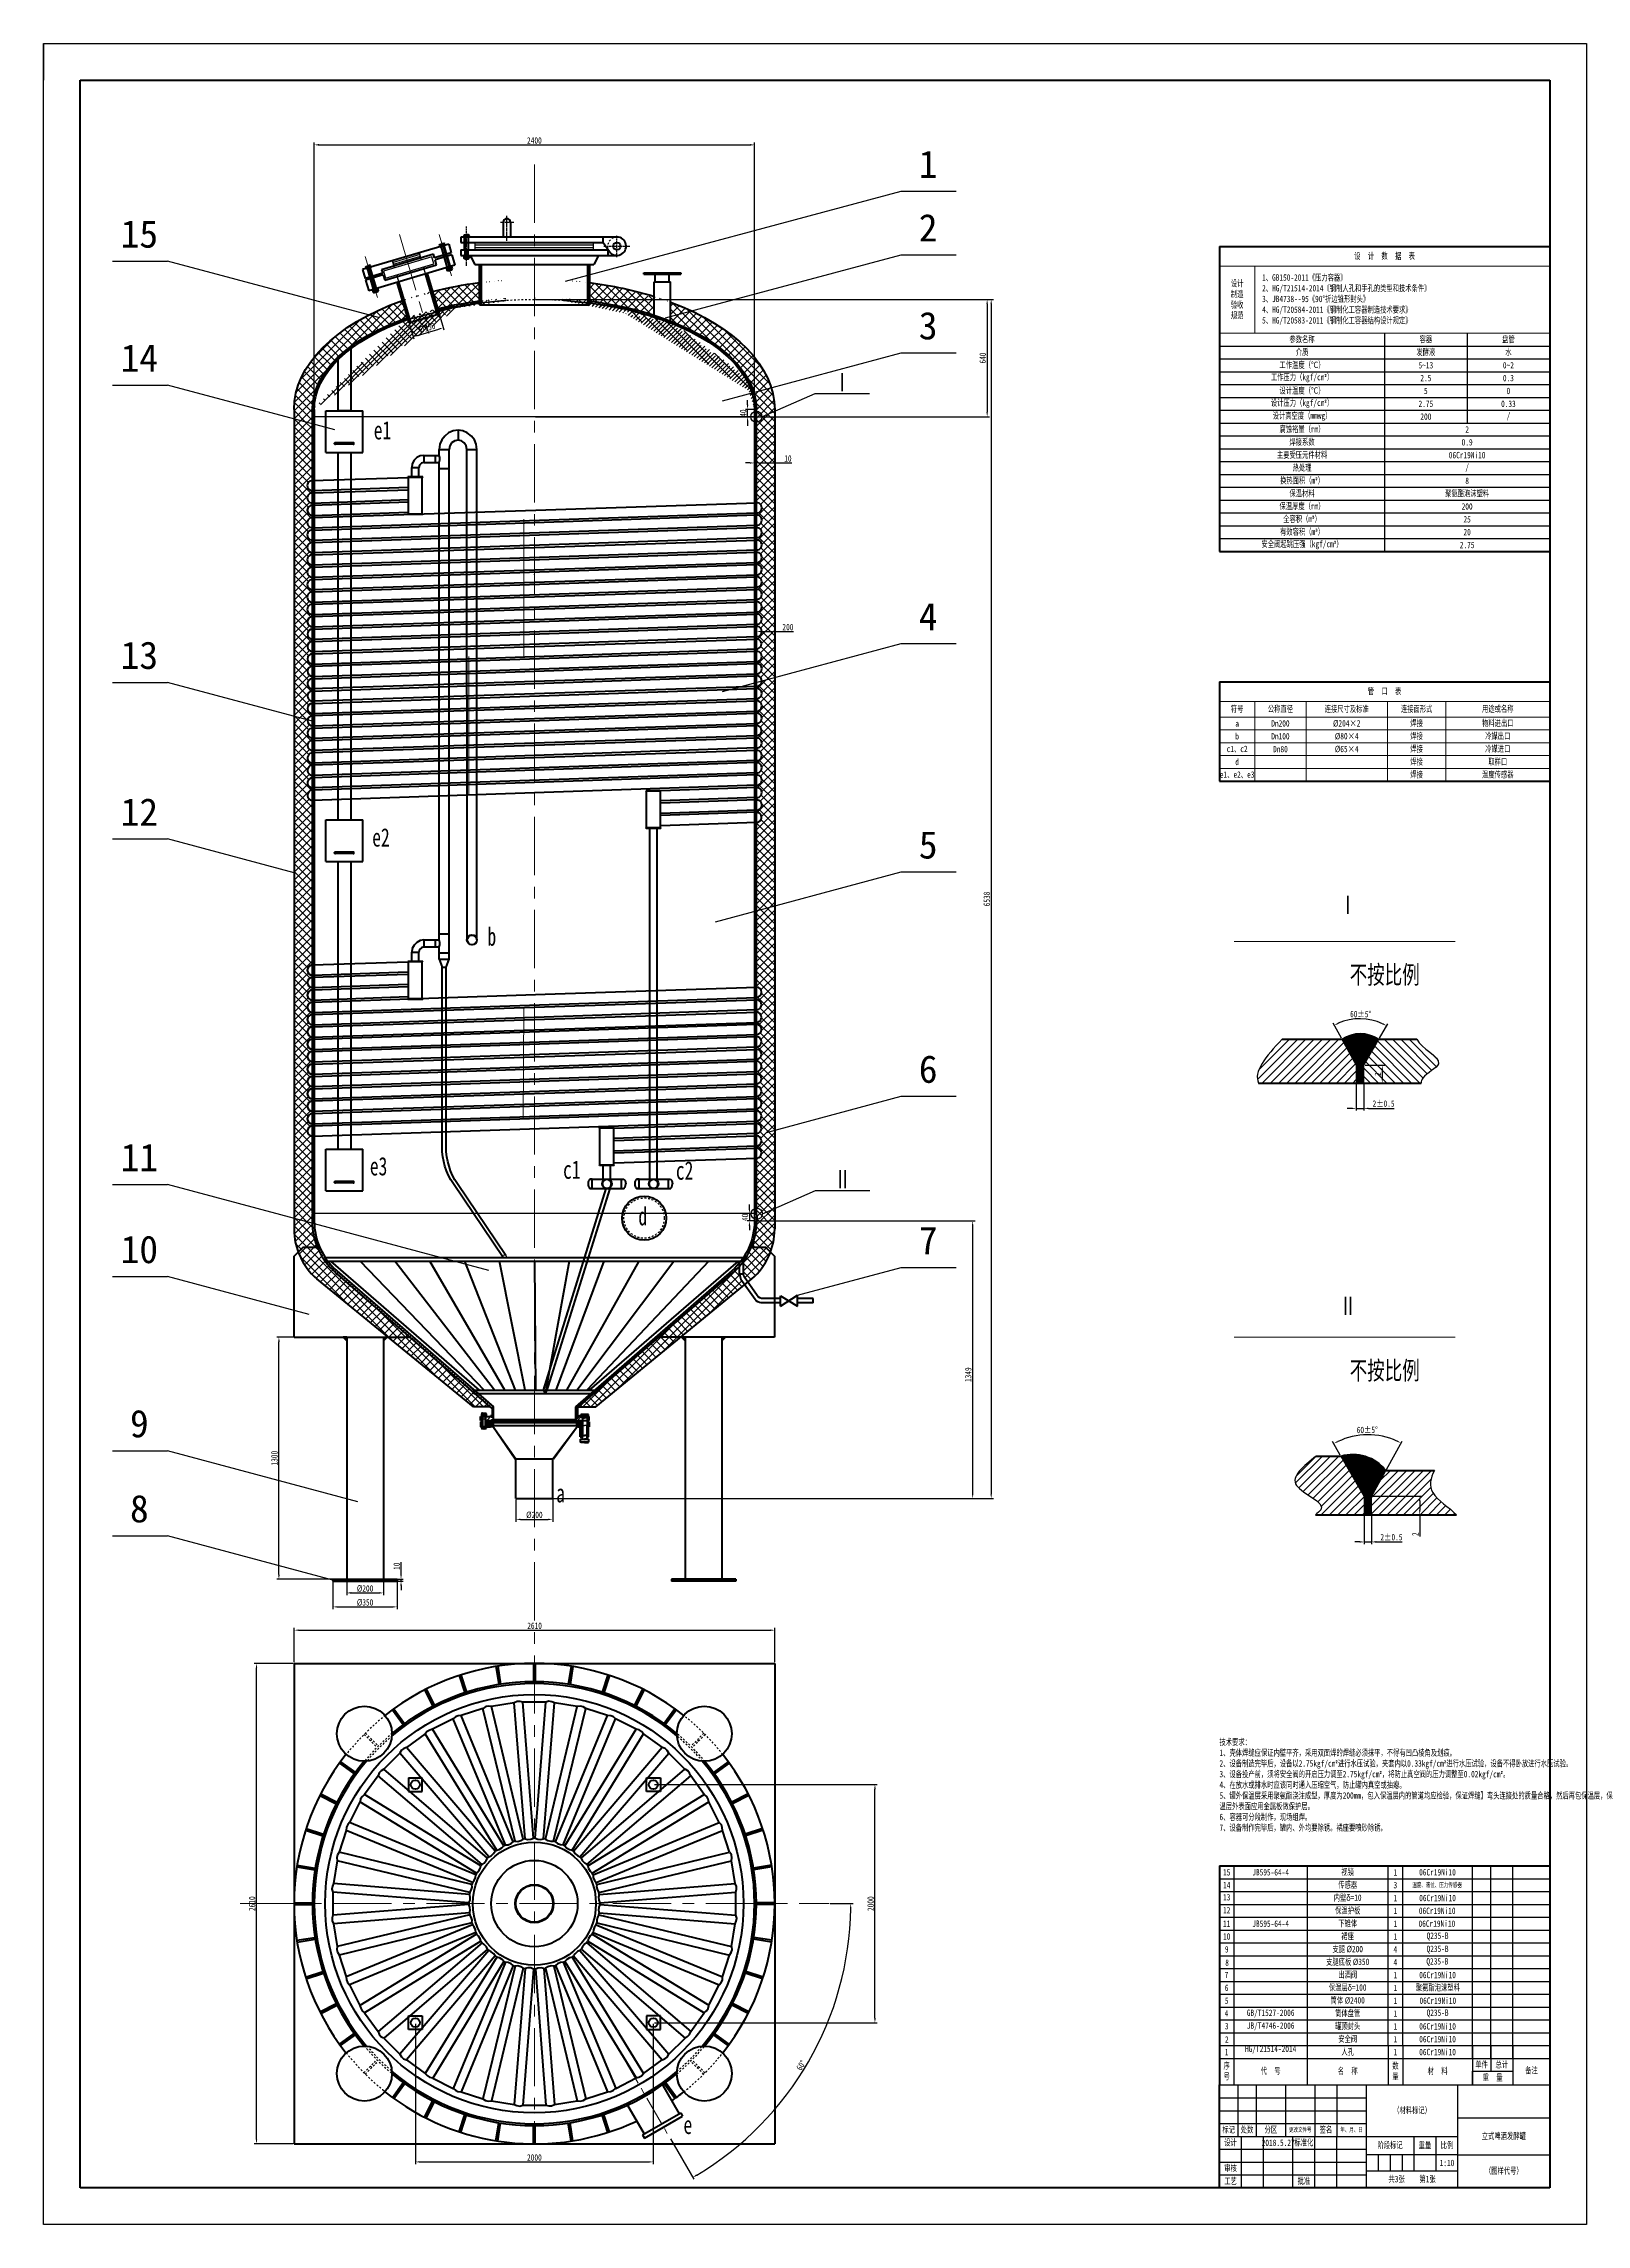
# Model space of a CAD drawing. Header units: millimetres. Extents: x 12088 to 13969, y -4291 to -3102.
# Drawn here: x 12088 to 12929, y -4291 to -3102 of the extents above; entities that cross this region are included whole.
import ezdxf

# ---------------------------------------------------------------- set-up
doc = ezdxf.new("R2010")
doc.units = ezdxf.units.MM
doc.header["$PDMODE"] = 35
for name, pattern in [('ACAD_ISO02W100', [15, 12, -3]), ('CENTER', [50.8, 31.75, -6.35, 6.35, -6.35]), ('虚线', [2, 1, -1])]:
    doc.linetypes.add(name, pattern=pattern)
for name, color, linetype, lineweight in [('0.6粗实线', 7, 'Continuous', 60), ('点划线', 7, 'CENTER', 13), ('粗实线', 7, 'Continuous', 50), ('虚线', 7, '虚线', 25), ('虚线层', 4, 'ACAD_ISO02W100', 25)]:
    doc.layers.add(name, color=color, linetype=linetype, lineweight=lineweight)
doc.layers.add('点画线', color=7, linetype='CENTER')
doc.layers.add('细实线', color=7, linetype='Continuous')
doc.styles.get("Standard").update_dxf_attribs({"font": 'txt', "bigfont": 'gbcbig.shx'})
doc.styles.add('仿宋', font='simfang.ttf', dxfattribs={"width": 0.7, "height": 3.5})
doc.styles.add('宋体', font='')
doc.styles.get('宋体').set_extended_font_data('SimSun')
doc.dimstyles.new('ISO-25', dxfattribs={"dimtxt": 2.5, "dimasz": 2.5, "dimexe": 1.25, "dimexo": 0.625, "dimtad": 1, "dimtxsty": 'Standard', "dimcen": 2.5, "dimadec": 0, "dimazin": 0, "dimtfac": 1, "dimtmove": 0, "dimatfit": 3, "dimfxl": 1, "dimarcsym": 0})
doc.dimstyles.new('仿宋', dxfattribs={"dimtxt": 2.5, "dimasz": 2.5, "dimexe": 1.25, "dimexo": 0.625, "dimtad": 1, "dimtxsty": '仿宋', "dimcen": 2.5, "dimadec": 0, "dimazin": 0, "dimtfac": 1, "dimtmove": 0, "dimatfit": 3, "dimfxl": 1, "dimlwd": 25, "dimlwe": 25, "dimarcsym": 0})

msp = doc.modelspace()

# ---------------------------------------------------------------- texts
at = {"layer": '0.6粗实线', "lineweight": -3, "ltscale": 1e-05, "char_height": 3.5, "attachment_point": 5, "style": '仿宋'}
for s, insert, width in [('{\\fFangSong|b0|i0|c134|p49;13}', (12732.687, -4113.033), 7.85837), ('{\\fFangSong|b0|i0|c134|p49;11}', (12732.654, -4127.437), 8.02359), ('{\\fFangSong|b0|i0|c134|p49;12}', (12732.687, -4120.068), 7.85837), ('{\\fFangSong|b0|i0|c134|p49;10}', (12732.695, -4134.416), 7.90425), ('{\\fFangSong|b0|i0|c134|p49;9}', (12732.704, -4141.413), 7.93217), ('{\\fFangSong|b0|i0|c134|p49;8}', (12732.892, -4148.692), 7.87747), ('{\\fFangSong|b0|i0|c134|p49;7}', (12732.569, -4155.335), 7.85837), ('{\\fFangSong|b0|i0|c134|p49;6}', (12732.67, -4162.4), 7.89507), ('{\\fFangSong|b0|i0|c134|p49;5}', (12732.688, -4169.4), 7.94084), ('{\\fFangSong|b0|i0|c134|p49;4}', (12732.567, -4176.248), 7.85837), ('{\\fFangSong|b0|i0|c134|p49;3}', (12732.672, -4183.312), 7.85837), ('{\\fFangSong|b0|i0|c0|p49;2}', (12732.713, -4190.584), 7.85837), ('{\\fFangSong|b0|i0|c0|p49;1}', (12732.67, -4197.417), 7.94462)]:
    msp.add_mtext(s, dxfattribs=dict(at, insert=insert, width=width))
at = {"layer": '点画线', "ltscale": 0.1, "char_height": 10, "attachment_point": 5}
for s, insert, width in [('{\\fFangSong|b0|i0|c134|p49;\\W0.7;Ⅰ}', (12523.082, -3286.891), 29.80868), ('{\\fFangSong|b0|i0|c134|p49;\\W0.7;Ⅰ}', (12798.788, -3571.992), 10.14075), ('{\\fFangSong|b0|i0|c134|p49;\\W0.7;Ⅱ}', (12523.297, -3721.435), 29.80868), ('{\\fFangSong|b0|i0|c134|p49;\\W0.7;Ⅱ}', (12798.788, -3790.499), 10.14075)]:
    msp.add_mtext(s, dxfattribs=dict(at, insert=insert, width=width))
at = {"layer": '粗实线', "ltscale": 0.1, "style": '仿宋'}
for s, insert, char_height, width, attachment_point in [('设计\\P制造\\P验收\\P规范', (12738.38, -3241.985), 3.5, 19.24395, 5), ('  1、GB150-2011《压力容器》\\P  2、HG/T21514-2014《钢制人孔和手孔的类型和技术条件》\\P  3、JB4738--95《90°折边锥形封头》\\P  4、HG/T20584-2011《钢制化工容器制造技术要求》\\P  5、HG/T20583-2011《钢制化工容器结构设计规定》', (12748.002, -3241.985), 3.5, 160.75605, 4), ('e1', (12272.477, -3313.237), 10, 13.25778, 5), ('e2', (12271.657, -3535.226), 10, 13.25778, 5), ('b', (12332.092, -3589.316), 10, 13.25778, 5), ('c1', (12375.682, -3716.387), 10, 13.25778, 5), ('c2', (12437.17, -3716.86), 10, 13.25778, 5), ('d', (12414.351, -3741.766), 10, 13.25778, 5), ('a', (12369.569, -3892.791), 10, 2.67959, 5), ('e', (12438.944, -4237.175), 10, 13.25778, 5)]:
    msp.add_mtext(s, dxfattribs=dict(at, insert=insert, char_height=char_height, width=width, attachment_point=attachment_point))
at = {"layer": '粗实线', "lineweight": 50, "ltscale": 0.1, "insert": (12270.356, -3714.514), "char_height": 10, "width": 13.25778, "attachment_point": 5, "style": '仿宋'}
msp.add_mtext('e3', dxfattribs=at)
at = {"layer": '细实线', "attachment_point": 5}
for s, insert, char_height, width, style in [('{\\fFangSong|b0|i0|c134|p49;1}', (12569.944, -3168.107), 15, 29.3282, '宋体'), ('{\\fFangSong|b0|i0|c134|p49;2}', (12569.944, -3202.759), 15, 29.3282, '宋体'), ('{\\fFangSong|b0|i0|c134|p49;15}', (12139.944, -3206.24), 15, 29.3282, '宋体'), ('{\\fFangSong|b0|i0|c134|p49;3}', (12569.944, -3256.238), 15, 29.3282, '宋体'), ('{\\fFangSong|b0|i0|c134|p49;14}', (12139.944, -3273.813), 15, 29.3282, '宋体'), ('{\\fFangSong|b0|i0|c134|p49;4}', (12569.944, -3414.72), 15, 29.3282, '宋体'), ('{\\fFangSong|b0|i0|c134|p49;13}', (12139.944, -3435.943), 15, 29.3282, '宋体'), ('{\\fFangSong|b0|i0|c134|p49;12}', (12139.944, -3521.322), 15, 29.3282, '宋体'), ('{\\fFangSong|b0|i0|c134|p49;5}', (12569.944, -3539.32), 15, 29.3282, '宋体'), ('{\\fFangSong|b0|i0|c134|p49;6}', (12569.944, -3661.582), 15, 29.3282, '宋体'), ('{\\fFangSong|b0|i0|c134|p49;11}', (12139.944, -3709.642), 15, 29.3282, '宋体'), ('{\\fFangSong|b0|i0|c134|p49;10}', (12139.944, -3759.897), 15, 29.3282, '宋体'), ('{\\fFangSong|b0|i0|c134|p49;7}', (12569.944, -3754.908), 15, 29.3282, '宋体'), ('{\\fFangSong|b0|i0|c134|p49;9}', (12139.944, -3854.862), 15, 29.3282, '宋体'), ('{\\fFangSong|b0|i0|c134|p49;8}', (12139.944, -3901.247), 15, 29.3282, '宋体'), ('15', (12732.7, -4099.411), 3.5, 7.88418, '仿宋'), ('JB595-64-4', (12756.642, -4099.411), 3.5, 40, '仿宋'), ('视镜', (12798.642, -4099.411), 3.5, 44.00006, '仿宋'), ('1', (12824.642, -4099.411), 3.5, 8, '仿宋'), ('06Cr19Ni10', (12847.581, -4099.411), 3.5, 37.87804, '仿宋'), ('14', (12732.7, -4106.411), 3.5, 7.88418, '仿宋'), ('内壁{\\fºÚÌå|b0|i0|c134|p0;δ}=10', (12798.642, -4113.411), 3.5, 44.0001, '仿宋'), ('传感器', (12798.642, -4106.411), 3.5, 44.00006, '仿宋'), ('3', (12824.642, -4106.411), 3.5, 8, '仿宋'), ('1', (12824.642, -4113.411), 3.5, 8.00004, '仿宋'), ('温度、液位、压力传感器', (12847.347, -4106.411), 2.5, 37.4106, '仿宋'), ('06Cr19Ni10', (12847.641, -4113.436), 3.5, 37.9985, '仿宋'), ('JB595-64-4', (12756.642, -4127.411), 3.5, 40, '仿宋'), ('保温护板', (12798.642, -4120.411), 3.5, 44.00006, '仿宋'), ('下锥体', (12798.642, -4127.411), 3.5, 44.00006, '仿宋'), ('1', (12824.642, -4120.411), 3.5, 7.99996, '仿宋'), ('1', (12824.642, -4127.411), 3.5, 8, '仿宋'), ('06Cr19Ni10', (12847.272, -4127.411), 3.5, 37.26062, '仿宋'), ('06Cr19Ni10', (12847.441, -4120.411), 3.5, 37.59848, '仿宋'), ('裙座', (12798.642, -4134.411), 3.5, 43.99997, '仿宋'), ('1', (12824.642, -4134.411), 3.5, 7.99999, '仿宋'), ('Q235-B', (12847.642, -4134.411), 3.5, 37.99998, '仿宋'), ('支腿底板{\\fSwis721 LtCn BT|b0|i0|c0|p34; \\Ftxt|c134;%%C}350', (12798.642, -4148.411), 3.5, 44.00006, '仿宋'), ('支腿{\\fSwis721 LtCn BT|b0|i0|c0|p34; \\Ftxt|c134;%%C}200', (12798.642, -4141.411), 3.5, 43.99998, '仿宋'), ('4', (12824.642, -4141.411), 3.5, 7.99998, '仿宋'), ('4', (12824.642, -4148.411), 3.5, 7.99999, '仿宋'), ('Q235-B', (12847.548, -4148.386), 3.5, 37.81204, '仿宋'), ('Q235-B', (12847.642, -4141.563), 3.5, 38.00001, '仿宋'), ('保温层{\\fºÚÌå|b0|i0|c134|p0;δ}=100', (12798.642, -4162.411), 3.5, 43.99999, '仿宋'), ('出酒阀', (12798.642, -4155.411), 3.5, 44.00006, '仿宋'), ('1', (12824.642, -4155.411), 3.5, 8, '仿宋'), ('1', (12824.642, -4162.411), 3.5, 8, '仿宋'), ('聚氨酯泡沫塑料', (12847.809, -4162.411), 3.5, 38.33349, '仿宋'), ('06Cr19Ni10', (12847.642, -4155.411), 3.5, 37.99999, '仿宋'), ('筒体{\\fSwis721 LtCn BT|b0|i0|c0|p34; \\Ftxt|c134;%%C}2400', (12798.642, -4169.411), 3.5, 44.00002, '仿宋'), ('1', (12824.642, -4169.411), 3.5, 7.99997, '仿宋'), ('06Cr19Ni10', (12847.789, -4169.411), 3.5, 38.29463, '仿宋'), ('GB/T1527-2006', (12756.642, -4176.411), 3.5, 40.00003, '仿宋'), ('JB/T4746-2006', (12756.642, -4183.411), 3.5, 39.99997, '仿宋'), ('罐顶封头', (12798.649, -4183.411), 3.5, 44.01379, '仿宋'), ('筒体盘管', (12798.649, -4176.411), 3.5, 44.01377, '仿宋'), ('1', (12824.642, -4176.411), 3.5, 8.00003, '仿宋'), ('1', (12824.642, -4183.411), 3.5, 7.99999, '仿宋'), ('06Cr19Ni10', (12847.648, -4183.4), 3.5, 38.01314, '仿宋'), ('Q235-B', (12847.644, -4176.37), 3.5, 38.00452, '仿宋'), ('HG/T21514-2014', (12756.642, -4196.091), 3.5, 40, '仿宋'), ('安全阀', (12798.649, -4190.411), 3.5, 44.01377, '仿宋'), ('人孔', (12798.649, -4197.411), 3.5, 44.01377, '仿宋'), ('1', (12824.642, -4190.411), 3.5, 8.00004, '仿宋'), ('1', (12824.642, -4197.411), 3.5, 8, '仿宋'), ('06Cr19Ni10', (12847.642, -4190.411), 3.5, 37.99995, '仿宋'), ('06Cr19Ni10', (12847.642, -4197.411), 3.5, 38, '仿宋'), ('{\\fFangSong|b0|i0|c134|p49;序\\P号}', (12732.642, -4207.911), 3.5, 8, '仿宋'), ('代  号', (12756.642, -4207.911), 3.5, 40, '仿宋'), ('{\\fFangSong|b0|i0|c134|p49;名  称}', (12798.642, -4207.911), 3.5, 44, '仿宋'), ('{\\fFangSong|b0|i0|c134|p49;数量}', (12824.642, -4207.911), 3.5, 4, '仿宋'), ('{\\fFangSong|b0|i0|c134|p49;材  料}', (12847.642, -4207.911), 3.5, 38, '仿宋'), ('{\\fFangSong|b0|i0|c134|p49;单件}', (12871.642, -4204.411), 3.5, 10, '仿宋'), ('{\\fFangSong|b0|i0|c134|p49;重  量}', (12877.642, -4211.411), 3.5, 22, '仿宋'), ('{\\fFangSong|b0|i0|c134|p49;总计}', (12882.642, -4204.411), 3.5, 12, '仿宋'), ('{\\fFangSong|b0|i0|c134|p49;备注}', (12898.815, -4207.618), 3.5, 12, '仿宋'), ('（材料标记）', (12833.758, -4229.369), 3.5, 50, '仿宋'), ('标记', (12733.758, -4239.869), 3.5, 10, '仿宋'), ('设计', (12734.758, -4246.869), 3.5, 12, '仿宋'), ('处数', (12743.758, -4239.869), 3.5, 10, '仿宋'), ('分区', (12756.758, -4239.869), 3.5, 16, '仿宋'), ('更改文件号', (12772.758, -4239.869), 2.5, 16, '仿宋'), ('标准化', (12774.758, -4246.869), 3.5, 12, '仿宋'), ('签名', (12786.758, -4239.869), 3.5, 12, '仿宋'), ('年、月、日', (12800.758, -4239.869), 2.5, 16, '仿宋'), ('立式啤酒发酵罐', (12883.758, -4243.369), 3.5, 50, '仿宋'), ('2018.5.27', (12760.758, -4246.869), 3.5, 16, '仿宋'), ('阶段标记', (12821.758, -4248.369), 3.5, 26, '仿宋'), ('重量', (12840.758, -4248.369), 3.5, 12, '仿宋'), ('1:10', (12852.758, -4257.869), 3.5, 12, '仿宋'), ('比例', (12852.758, -4248.369), 3.5, 12, '仿宋'), ('工艺', (12734.758, -4267.869), 3.5, 12, '仿宋'), ('审核', (12734.758, -4260.869), 3.5, 12, '仿宋'), ('批准', (12774.758, -4267.869), 3.5, 12, '仿宋'), ('共3张    第1张', (12833.758, -4266.869), 3.5, 50, '仿宋'), ('（图样代号）', (12883.758, -4262.369), 3.5, 50, '仿宋')]:
    msp.add_mtext(s, dxfattribs=dict(at, insert=insert, char_height=char_height, width=width, style=style))
at = {"layer": '细实线', "ltscale": 0.1, "style": '仿宋'}
for s, insert, char_height, width, attachment_point in [('设  计  数  据  表', (12818.758, -3218.363), 3.5, 180, 5), ('参数名称', (12773.758, -3263.745), 3.5, 90, 5), ('介质', (12773.758, -3270.745), 3.5, 90, 5), ('发酵液', (12841.258, -3270.745), 3.5, 45, 5), ('容器', (12841.258, -3263.745), 3.5, 45, 5), ('盘管', (12886.258, -3263.745), 3.5, 45, 5), ('水', (12886.258, -3270.745), 3.5, 45, 5), ('工作温度（℃）', (12773.758, -3277.745), 3.5, 90, 5), ('5~13', (12841.258, -3277.745), 3.5, 45, 5), ('0~2', (12886.258, -3277.745), 3.5, 45, 5), ('工作压力（kgf/cm{\\fISOCPEUR|b0|i0|c134|p34;²}）', (12773.758, -3284.745), 3.5, 90, 5), ('设计温度（℃）', (12773.758, -3291.745), 3.5, 90, 5), ('2.5', (12841.258, -3284.745), 3.5, 45, 5), ('5', (12841.258, -3291.745), 3.5, 45, 5), ('0.3', (12886.258, -3284.745), 3.5, 45, 5), ('0', (12886.258, -3291.745), 3.5, 45, 5), ('设计压力（kgf/cm{\\fISOCPEUR|b0|i0|c134|p34;²}）', (12773.758, -3298.745), 3.5, 90, 5), ('设计真空度（mmwg）', (12773.758, -3305.745), 3.5, 90, 5), ('2.75', (12841.258, -3298.745), 3.5, 45, 5), ('200', (12841.258, -3305.745), 3.5, 45, 5), ('0.33', (12886.258, -3298.745), 3.5, 45, 5), ('/', (12886.258, -3305.745), 3.5, 45, 5), ('腐蚀裕量（mm）', (12773.758, -3312.745), 3.5, 90, 5), ('焊接系数', (12773.758, -3319.745), 3.5, 90, 5), ('2', (12863.758, -3312.745), 3.5, 90, 5), ('主要受压元件材料', (12773.758, -3326.745), 3.5, 90, 5), ('06Cr19Ni10', (12863.758, -3326.745), 3.5, 90, 5), ('0.9', (12863.758, -3319.745), 3.5, 90, 5), ('换热面积（m{\\fISOCPEUR|b0|i0|c134|p34;²}）', (12773.758, -3340.745), 3.5, 90, 5), ('热处理', (12773.758, -3333.745), 3.5, 90, 5), ('/', (12863.758, -3333.745), 3.5, 90, 5), ('8', (12863.758, -3340.745), 3.5, 90, 5), ('保温厚度（mm）', (12773.758, -3354.745), 3.5, 90, 5), ('保温材料', (12773.758, -3347.745), 3.5, 90, 5), ('聚氨酯泡沫塑料', (12863.758, -3347.745), 3.5, 90, 5), ('全容积（m{\\fISOCPEUR|b0|i0|c134|p34;³}）', (12773.758, -3361.745), 3.5, 90, 5), ('200', (12863.758, -3354.745), 3.5, 90, 5), ('25', (12863.758, -3361.745), 3.5, 90, 5), ('安全阀起跳压强（kgf/cm{\\fISOCPEUR|b0|i0|c134|p34;²}）', (12773.758, -3375.745), 3.5, 90, 5), ('有效容积（m{\\fISOCPEUR|b0|i0|c134|p34;³}）', (12773.758, -3368.745), 3.5, 90, 5), ('2.75', (12863.758, -3375.745), 3.5, 90, 5), ('20', (12863.758, -3368.745), 3.5, 90, 5), ('管  口  表', (12818.758, -3455.648), 3.5, 180, 5), ('符号', (12738.38, -3465.27), 3.5, 19.24395, 5), ('公称直径', (12761.98, -3465.27), 3.5, 27.95639, 5), ('Dn200', (12761.98, -3473.031), 3.5, 27.95639, 5), ('连接尺寸及标准', (12798.122, -3465.27), 3.5, 44.32811, 5), ('{\\Ftxt|c134;%%C}204×2', (12798.122, -3473.031), 3.5, 44.32811, 5), ('连接面形式', (12836.227, -3465.27), 3.5, 31.88178, 5), ('焊接', (12836.227, -3473.031), 3.5, 31.88178, 5), ('物料进出口', (12880.463, -3473.031), 3.5, 56.58976, 5), ('用途或名称', (12880.463, -3465.27), 3.5, 56.58976, 5), ('a', (12738.38, -3473.031), 3.5, 19.24395, 5), ('b', (12738.38, -3480.031), 3.5, 19.24395, 5), ('Dn100', (12761.98, -3480.031), 3.5, 27.95639, 5), ('{\\Ftxt|c134;%%C}80×4', (12798.122, -3480.031), 3.5, 44.32811, 5), ('焊接', (12836.227, -3480.031), 3.5, 31.88178, 5), ('冷媒出口', (12880.463, -3480.031), 3.5, 56.58976, 5), ('c1、c2', (12738.38, -3487.031), 3.5, 19.24395, 5), ('d', (12738.38, -3494.031), 3.5, 19.24395, 5), ('Dn80', (12761.98, -3487.031), 3.5, 27.95639, 5), ('{\\Ftxt|c134;%%C}65×4', (12798.122, -3487.031), 3.5, 44.32811, 5), ('焊接', (12836.227, -3487.031), 3.5, 31.88178, 5), ('焊接', (12836.227, -3494.031), 3.5, 31.88178, 5), ('冷媒进口', (12880.463, -3487.031), 3.5, 56.58976, 5), ('取样口', (12880.463, -3494.031), 3.5, 56.58976, 5), ('e1、e2、e3', (12738.38, -3501.031), 3.5, 19.24395, 5), ('焊接', (12836.227, -3501.031), 3.5, 31.88178, 5), ('温度传感器', (12880.463, -3501.031), 3.5, 56.58976, 5), ('不按比例', (12799.733, -3605.01), 10, 104.29266, 1), ('不按比例', (12799.733, -3820.769), 10, 104.29266, 1), ('技术要求：\\P1、壳体焊缝应保证内壁平齐，采用双面焊的焊缝必须抹平，不得有凹凸棱角及划痕。\\P2、设备制造完毕后，设备以2.75kgf/cm{\\fISOCPEUR|b0|i0|c134|p34;²}进行水压试验，夹套内以0.33kgf/cm{\\fISOCPEUR|b0|i0|c134|p34;²}进行水压试验，设备不得卧放进行水压试验。\\P3、设备投产前，须将安全阀的开启压力调至2.75kgf/cm{\\fISOCPEUR|b0|i0|c134|p34;²}，将防止真空阀的压力调整至0.02kgf/cm{\\fISOCPEUR|b0|i0|c134|p34;²}。\\P4、在放水或排水时应该同时通入压缩空气，防止罐内真空或抽瘪。\\P5、罐外保温层采用聚氨酯浇注成型，厚度为200mm，包入保温层内的管道均应检验，保证焊缝】弯头连接处的质量合格，然后再包保温层，保温层外表面应用金属板做保护层。\\P6、容器可分段制作，现场组焊。\\P7、设备制作完毕后，罐内、外均要除锈。裙座要喷砂除锈。', (12728.758, -4051.96), 3.5, 179.88427, 4)]:
    msp.add_mtext(s, dxfattribs=dict(at, insert=insert, char_height=char_height, width=width, attachment_point=attachment_point))

# ---------------------------------------------------------------- blocks, each defined once
blk = doc.blocks.new('*D12')
at = {"layer": 'Defpoints', "color": 0, "ltscale": 0.1}
for p in [(12345.2, -3895.6), (12365.3, -3895.6), (12365.3, -3907)]:
    blk.add_point(p, dxfattribs=at)
at = {"layer": '细实线', "color": 0, "lineweight": 25, "ltscale": 0.1}
for p, q in [((12345.2, -3896.2), (12345.2, -3908.3)), ((12365.3, -3896.2), (12365.3, -3908.3)), ((12347.7, -3907), (12362.8, -3907))]:
    blk.add_line(p, q, dxfattribs=at)
at = {"layer": '细实线', "color": 0, "ltscale": 0.1}
for points in [[(12347.7, -3906.6), (12347.7, -3907.4), (12345.2, -3907)], [(12362.8, -3906.6), (12362.8, -3907.4), (12365.3, -3907)]]:
    blk.add_solid(points, dxfattribs=at)
at = {"layer": '细实线', "color": 0, "ltscale": 0.1, "insert": (12355.3, -3904.6), "char_height": 3.5, "attachment_point": 5, "style": '仿宋'}
blk.add_mtext('{\\Ftxt|c134;%%C}200', dxfattribs=at)
blk = doc.blocks.new('*D13')
at = {"layer": 'Defpoints', "color": 0, "ltscale": 0.1}
for p in [(12355.3, -3241.8), (12355.3, -3895.6), (12604.3, -3895.6)]:
    blk.add_point(p, dxfattribs=at)
at = {"layer": '细实线', "color": 0, "lineweight": 25, "ltscale": 0.1}
for p, q in [((12355.9, -3241.8), (12605.5, -3241.8)), ((12604.3, -3244.3), (12604.3, -3893.1)), ((12355.9, -3895.6), (12605.5, -3895.6))]:
    blk.add_line(p, q, dxfattribs=at)
at = {"layer": '细实线', "color": 0, "ltscale": 0.1}
for points in [[(12603.9, -3244.3), (12604.7, -3244.3), (12604.3, -3241.8)], [(12603.9, -3893.1), (12604.7, -3893.1), (12604.3, -3895.6)]]:
    blk.add_solid(points, dxfattribs=at)
at = {"layer": '细实线', "color": 0, "ltscale": 0.1, "insert": (12601.9, -3568.7), "char_height": 3.5, "attachment_point": 5, "rotation": 90, "style": '仿宋'}
blk.add_mtext('6538', dxfattribs=at)
blk = doc.blocks.new('*D14')
at = {"layer": 'Defpoints', "color": 0, "ltscale": 0.1}
for p in [(12355.3, -3241.8), (12355.3, -3305.8), (12602.1, -3305.8)]:
    blk.add_point(p, dxfattribs=at)
at = {"layer": '细实线', "color": 0, "lineweight": 25, "ltscale": 0.1}
for p, q in [((12355.9, -3241.8), (12603.4, -3241.8)), ((12602.1, -3244.3), (12602.1, -3303.3)), ((12355.9, -3305.8), (12603.4, -3305.8))]:
    blk.add_line(p, q, dxfattribs=at)
at = {"layer": '细实线', "color": 0, "ltscale": 0.1}
for points in [[(12601.7, -3244.3), (12602.5, -3244.3), (12602.1, -3241.8)], [(12601.7, -3303.3), (12602.5, -3303.3), (12602.1, -3305.8)]]:
    blk.add_solid(points, dxfattribs=at)
at = {"layer": '细实线', "color": 0, "ltscale": 0.1, "insert": (12599.7, -3273.8), "char_height": 3.5, "attachment_point": 5, "rotation": 90, "style": '仿宋'}
blk.add_mtext('640', dxfattribs=at)
blk = doc.blocks.new('*D15')
at = {"layer": 'Defpoints', "color": 0, "ltscale": 0.1}
for p in [(12476.5, -3744.3), (12355.3, -3895.6), (12594.2, -3895.6)]:
    blk.add_point(p, dxfattribs=at)
at = {"layer": '细实线', "color": 0, "lineweight": 25, "ltscale": 0.1}
for p, q in [((12477.1, -3744.3), (12595.5, -3744.3)), ((12594.2, -3746.8), (12594.2, -3893.1)), ((12355.9, -3895.6), (12595.5, -3895.6))]:
    blk.add_line(p, q, dxfattribs=at)
at = {"layer": '细实线', "color": 0, "ltscale": 0.1}
for points in [[(12593.8, -3746.8), (12594.6, -3746.8), (12594.2, -3744.3)], [(12593.8, -3893.1), (12594.6, -3893.1), (12594.2, -3895.6)]]:
    blk.add_solid(points, dxfattribs=at)
at = {"layer": '细实线', "color": 0, "ltscale": 0.1, "insert": (12591.8, -3828.1), "char_height": 3.5, "attachment_point": 5, "rotation": 90, "style": '仿宋'}
blk.add_mtext('1349', dxfattribs=at)
blk = doc.blocks.new('*D16')
at = {"layer": 'Defpoints', "color": 0, "ltscale": 0.1}
for p in [(12194.8, -4116.5), (12515.9, -4116.5), (12517.3, -4175.4), (12403.9, -4200.6), (12429.1, -4244.3)]:
    blk.add_point(p, dxfattribs=at)
at = {"layer": '细实线', "color": 0, "lineweight": 25, "ltscale": 0.1}
for p, q in [((12516.6, -4116.5), (12529, -4116.5)), ((12429.4, -4244.8), (12442.2, -4266.8))]:
    blk.add_line(p, q, dxfattribs=at)
blk.add_arc((12355.4, -4116.5), 172.4, 300.831, 359.169, dxfattribs=at)
at = {"layer": '细实线', "color": 0, "ltscale": 0.1}
for points in [[(12527.3, -4119), (12528.1, -4119), (12527.7, -4116.5)], [(12443.9, -4264.9), (12443.5, -4264.1), (12441.6, -4265.8)]]:
    blk.add_solid(points, dxfattribs=at)
at = {"layer": '细实线', "color": 0, "ltscale": 0.1, "insert": (12500.7, -4204.6), "char_height": 3.5, "attachment_point": 5, "rotation": 58.7681, "style": '仿宋'}
blk.add_mtext('60°', dxfattribs=at)
blk = doc.blocks.new('*D17')
at = {"layer": 'Defpoints', "color": 0, "ltscale": 0.1}
for p in [(12290.4, -4181.4), (12420.1, -4181.4), (12420.1, -4257.3)]:
    blk.add_point(p, dxfattribs=at)
at = {"layer": '细实线', "color": 0, "lineweight": 25, "ltscale": 0.1}
for p, q in [((12290.4, -4182), (12290.4, -4258.6)), ((12420.1, -4182), (12420.1, -4258.6)), ((12292.9, -4257.3), (12417.6, -4257.3))]:
    blk.add_line(p, q, dxfattribs=at)
at = {"layer": '细实线', "color": 0, "ltscale": 0.1}
for points in [[(12292.9, -4256.9), (12292.9, -4257.7), (12290.4, -4257.3)], [(12417.6, -4256.9), (12417.6, -4257.7), (12420.1, -4257.3)]]:
    blk.add_solid(points, dxfattribs=at)
at = {"layer": '细实线', "color": 0, "ltscale": 0.1, "insert": (12355.3, -4254.9), "char_height": 3.5, "attachment_point": 5, "style": '仿宋'}
blk.add_mtext('2000', dxfattribs=at)
blk = doc.blocks.new('*D18')
at = {"layer": 'Defpoints', "color": 0, "ltscale": 0.1}
for p in [(12420.1, -4051.6), (12540.9, -4051.6), (12420.1, -4181.4)]:
    blk.add_point(p, dxfattribs=at)
at = {"layer": '细实线', "color": 0, "lineweight": 25, "ltscale": 0.1}
for p, q in [((12420.8, -4051.6), (12542.2, -4051.6)), ((12540.9, -4178.9), (12540.9, -4054.1)), ((12420.8, -4181.4), (12542.2, -4181.4))]:
    blk.add_line(p, q, dxfattribs=at)
at = {"layer": '细实线', "color": 0, "ltscale": 0.1}
for points in [[(12540.5, -4054.1), (12541.4, -4054.1), (12540.9, -4051.6)], [(12540.5, -4178.9), (12541.4, -4178.9), (12540.9, -4181.4)]]:
    blk.add_solid(points, dxfattribs=at)
at = {"layer": '细实线', "color": 0, "ltscale": 0.1, "insert": (12538.6, -4116.5), "char_height": 3.5, "attachment_point": 5, "rotation": 90, "style": '仿宋'}
blk.add_mtext('2000', dxfattribs=at)
blk = doc.blocks.new('*D19')
at = {"layer": 'Defpoints', "color": 0, "ltscale": 0.1}
for p in [(12475.3, -3157.6), (12235.3, -3305.8), (12475.3, -3305.8)]:
    blk.add_point(p, dxfattribs=at)
at = {"layer": '细实线', "color": 0, "lineweight": 25, "ltscale": 0.1}
for p, q in [((12235.3, -3305.2), (12235.3, -3156.3)), ((12237.8, -3157.6), (12472.8, -3157.6)), ((12475.3, -3305.2), (12475.3, -3156.3))]:
    blk.add_line(p, q, dxfattribs=at)
at = {"layer": '细实线', "color": 0, "ltscale": 0.1}
for points in [[(12237.8, -3157.1), (12237.8, -3158), (12235.3, -3157.6)], [(12472.8, -3157.1), (12472.8, -3158), (12475.3, -3157.6)]]:
    blk.add_solid(points, dxfattribs=at)
at = {"layer": '细实线', "color": 0, "ltscale": 0.1, "insert": (12355.3, -3155.2), "char_height": 3.5, "attachment_point": 5, "style": '仿宋'}
blk.add_mtext('2400', dxfattribs=at)
blk = doc.blocks.new('*D20')
at = {"layer": 'Defpoints', "color": 0, "ltscale": 0.1}
for p in [(12245.5, -3939.6), (12280.5, -3939.6), (12280.5, -3954.7)]:
    blk.add_point(p, dxfattribs=at)
at = {"layer": '细实线', "color": 0, "lineweight": 25, "ltscale": 0.1}
for p, q in [((12245.5, -3940.2), (12245.5, -3956)), ((12280.5, -3940.2), (12280.5, -3956)), ((12248, -3954.7), (12278, -3954.7))]:
    blk.add_line(p, q, dxfattribs=at)
at = {"layer": '细实线', "color": 0, "ltscale": 0.1}
for points in [[(12248, -3954.3), (12248, -3955.1), (12245.5, -3954.7)], [(12278, -3954.3), (12278, -3955.1), (12280.5, -3954.7)]]:
    blk.add_solid(points, dxfattribs=at)
at = {"layer": '细实线', "color": 0, "ltscale": 0.1, "insert": (12263, -3952.3), "char_height": 3.5, "attachment_point": 5, "style": '仿宋'}
blk.add_mtext('{\\Ftxt|c134;%%C}350', dxfattribs=at)
blk = doc.blocks.new('*D21')
at = {"layer": 'Defpoints', "color": 0, "ltscale": 0.1}
for p in [(12253, -3934.1), (12273, -3934.1), (12273, -3947.1)]:
    blk.add_point(p, dxfattribs=at)
at = {"layer": '细实线', "color": 0, "lineweight": 25, "ltscale": 0.1}
for p, q in [((12253, -3934.7), (12253, -3948.3)), ((12273, -3934.7), (12273, -3948.3)), ((12255.5, -3947.1), (12270.5, -3947.1))]:
    blk.add_line(p, q, dxfattribs=at)
at = {"layer": '细实线', "color": 0, "ltscale": 0.1}
for points in [[(12255.5, -3946.6), (12255.5, -3947.5), (12253, -3947.1)], [(12270.5, -3946.6), (12270.5, -3947.5), (12273, -3947.1)]]:
    blk.add_solid(points, dxfattribs=at)
at = {"layer": '细实线', "color": 0, "ltscale": 0.1, "insert": (12263, -3944.7), "char_height": 3.5, "attachment_point": 5, "style": '仿宋'}
blk.add_mtext('{\\Ftxt|c134;%%C}200', dxfattribs=at)
blk = doc.blocks.new('*D22')
at = {"layer": 'Defpoints', "color": 0, "ltscale": 0.1}
for p in [(12216, -3807.7), (12253, -3807.7), (12253, -3939.6)]:
    blk.add_point(p, dxfattribs=at)
at = {"layer": '细实线', "color": 0, "lineweight": 25, "ltscale": 0.1}
for p, q in [((12252.4, -3807.7), (12214.8, -3807.7)), ((12216, -3937.1), (12216, -3810.2)), ((12252.4, -3939.6), (12214.8, -3939.6))]:
    blk.add_line(p, q, dxfattribs=at)
at = {"layer": '细实线', "color": 0, "ltscale": 0.1}
for points in [[(12215.6, -3810.2), (12216.5, -3810.2), (12216, -3807.7)], [(12215.6, -3937.1), (12216.5, -3937.1), (12216, -3939.6)]]:
    blk.add_solid(points, dxfattribs=at)
at = {"layer": '细实线', "color": 0, "ltscale": 0.1, "insert": (12213.6, -3873.6), "char_height": 3.5, "attachment_point": 5, "rotation": 90, "style": '仿宋'}
blk.add_mtext('1300', dxfattribs=at)
blk = doc.blocks.new('*D23')
at = {"layer": 'Defpoints', "color": 0, "ltscale": 0.1}
for p in [(12279.1, -3939.6), (12279.2, -3940.6), (12282.6, -3939.6)]:
    blk.add_point(p, dxfattribs=at)
at = {"layer": '细实线', "color": 0, "lineweight": 25, "ltscale": 0.1}
for p, q in [((12282.6, -3937.1), (12282.6, -3930.4)), ((12279.8, -3939.6), (12283.8, -3939.6)), ((12279.8, -3940.6), (12283.8, -3940.6)), ((12282.6, -3940.6), (12282.6, -3939.6)), ((12282.6, -3943.1), (12282.6, -3945.6))]:
    blk.add_line(p, q, dxfattribs=at)
at = {"layer": '细实线', "color": 0, "ltscale": 0.1}
for points in [[(12282.2, -3937.1), (12283, -3937.1), (12282.6, -3939.6)], [(12282.2, -3943.1), (12283, -3943.1), (12282.6, -3940.6)]]:
    blk.add_solid(points, dxfattribs=at)
at = {"layer": '细实线', "color": 0, "ltscale": 0.1, "insert": (12280.2, -3932.5), "char_height": 3.5, "attachment_point": 5, "rotation": 90, "style": '仿宋'}
blk.add_mtext('10', dxfattribs=at)
blk = doc.blocks.new('*D24')
at = {"layer": 'Defpoints', "color": 0, "ltscale": 0.1}
for p in [(12486.3, -3422.9), (12476.3, -3425.8), (12486.3, -3425.8)]:
    blk.add_point(p, dxfattribs=at)
at = {"layer": '细实线', "color": 0, "lineweight": 25, "ltscale": 0.1}
for p, q in [((12476.3, -3425.2), (12476.3, -3421.6)), ((12478.8, -3422.9), (12483.8, -3422.9)), ((12486.3, -3425.2), (12486.3, -3421.6)), ((12486.3, -3422.9), (12496.6, -3422.9))]:
    blk.add_line(p, q, dxfattribs=at)
at = {"layer": '细实线', "color": 0, "ltscale": 0.1}
for points in [[(12478.8, -3422.5), (12478.8, -3423.3), (12476.3, -3422.9)], [(12483.8, -3422.5), (12483.8, -3423.3), (12486.3, -3422.9)]]:
    blk.add_solid(points, dxfattribs=at)
at = {"layer": '细实线', "color": 0, "ltscale": 0.1, "insert": (12493.5, -3420.5), "char_height": 3.5, "attachment_point": 5, "style": '仿宋'}
blk.add_mtext('200', dxfattribs=at)
blk = doc.blocks.new('*D25')
at = {"layer": 'Defpoints', "color": 0, "ltscale": 0.1}
for p in [(12475.3, -3334.3), (12476.3, -3331), (12476.3, -3334.3)]:
    blk.add_point(p, dxfattribs=at)
at = {"layer": '细实线', "color": 0, "lineweight": 25, "ltscale": 0.1}
for p, q in [((12472.8, -3331), (12470.3, -3331)), ((12475.3, -3333.6), (12475.3, -3329.8)), ((12475.3, -3331), (12476.3, -3331)), ((12476.3, -3333.6), (12476.3, -3329.8)), ((12478.8, -3331), (12495.7, -3331))]:
    blk.add_line(p, q, dxfattribs=at)
at = {"layer": '细实线', "color": 0, "ltscale": 0.1}
for points in [[(12472.8, -3330.6), (12472.8, -3331.4), (12475.3, -3331)], [(12478.8, -3330.6), (12478.8, -3331.4), (12476.3, -3331)]]:
    blk.add_solid(points, dxfattribs=at)
at = {"layer": '细实线', "color": 0, "ltscale": 0.1, "insert": (12493.5, -3328.6), "char_height": 3.5, "attachment_point": 5, "rotation": 0.0259, "style": '仿宋'}
blk.add_mtext('10', dxfattribs=at)
blk = doc.blocks.new('*D26')
at = {"layer": 'Defpoints', "color": 0, "ltscale": 0.1}
for p in [(12815.7, -3861.2), (12794.9, -3872.5), (12819.5, -3880.3), (12807.6, -3894.4), (12811.7, -3894.4)]:
    blk.add_point(p, dxfattribs=at)
at = {"layer": '细实线', "color": 0, "lineweight": 25, "ltscale": 0.1}
for p, q in [((12794.6, -3871.9), (12790.4, -3864.6)), ((12819.8, -3879.7), (12828.4, -3864.3))]:
    blk.add_line(p, q, dxfattribs=at)
blk.add_arc((12809.7, -3898.1), 37.3, 64.9097, 116.1175, dxfattribs=at)
at = {"layer": '细实线', "color": 0, "ltscale": 0.1}
for points in [[(12793.4, -3864.9), (12793, -3864.2), (12791, -3865.7)], [(12825.7, -3863.9), (12825.3, -3864.6), (12827.7, -3865.4)]]:
    blk.add_solid(points, dxfattribs=at)
at = {"layer": '细实线', "color": 0, "ltscale": 0.1, "insert": (12809.3, -3858.2), "char_height": 3.5, "attachment_point": 5, "rotation": 0.5136, "style": '仿宋'}
blk.add_mtext('60±5°', dxfattribs=at)
blk = doc.blocks.new('*D27')
at = {"layer": 'Defpoints', "color": 0, "ltscale": 0.1}
for p in [(12807.6, -3904.5), (12811.7, -3904.5), (12811.7, -3919.3)]:
    blk.add_point(p, dxfattribs=at)
at = {"layer": '细实线', "color": 0, "lineweight": 25, "ltscale": 0.1}
for p, q in [((12807.6, -3905.1), (12807.6, -3920.5)), ((12811.7, -3905.1), (12811.7, -3920.5)), ((12805.1, -3919.3), (12802.6, -3919.3)), ((12807.6, -3919.3), (12811.7, -3919.3)), ((12814.2, -3919.3), (12828.3, -3919.3))]:
    blk.add_line(p, q, dxfattribs=at)
at = {"layer": '细实线', "color": 0, "ltscale": 0.1}
for points in [[(12805.1, -3918.8), (12805.1, -3919.7), (12807.6, -3919.3)], [(12814.2, -3918.8), (12814.2, -3919.7), (12811.7, -3919.3)]]:
    blk.add_solid(points, dxfattribs=at)
at = {"layer": '细实线', "color": 0, "ltscale": 0.1, "insert": (12822.5, -3916.7), "char_height": 3.5, "attachment_point": 5, "style": '仿宋'}
blk.add_mtext('2±0.5', dxfattribs=at)
blk = doc.blocks.new('*D28')
at = {"layer": 'Defpoints', "color": 0, "ltscale": 0.1}
for p in [(12811.7, -3894.4), (12837.9, -3894.4), (12811.7, -3904.5)]:
    blk.add_point(p, dxfattribs=at)
at = {"layer": '细实线', "color": 0, "lineweight": 25, "ltscale": 0.1}
for p, q in [((12812.3, -3894.4), (12839.1, -3894.4)), ((12837.9, -3896.9), (12837.9, -3902)), ((12812.3, -3904.5), (12839.1, -3904.5)), ((12837.9, -3904.5), (12837.9, -3916.3))]:
    blk.add_line(p, q, dxfattribs=at)
at = {"layer": '细实线', "color": 0, "ltscale": 0.1}
for points in [[(12837.5, -3896.9), (12838.3, -3896.9), (12837.9, -3894.4)], [(12837.5, -3902), (12838.3, -3902), (12837.9, -3904.5)]]:
    blk.add_solid(points, dxfattribs=at)
at = {"layer": '细实线', "color": 0, "ltscale": 0.1, "insert": (12835.5, -3915), "char_height": 3.5, "attachment_point": 5, "rotation": 90, "style": '仿宋'}
blk.add_mtext('2', dxfattribs=at)
blk = doc.blocks.new('*D29')
at = {"layer": 'Defpoints', "color": 0, "ltscale": 0.1}
for p in [(12810.6, -3634.5), (12795.5, -3645.2), (12815.6, -3645.2), (12803.3, -3659.4), (12807.4, -3659.4)]:
    blk.add_point(p, dxfattribs=at)
at = {"layer": '细实线', "color": 0, "lineweight": 25, "ltscale": 0.1}
for p, q in [((12795.2, -3644.7), (12790.7, -3636.5)), ((12816, -3644.7), (12820.5, -3636.8))]:
    blk.add_line(p, q, dxfattribs=at)
blk.add_arc((12805.3, -3663), 29, 64.8726, 113.9852, dxfattribs=at)
at = {"layer": '细实线', "color": 0, "ltscale": 0.1}
for points in [[(12793.7, -3636.9), (12793.4, -3636.1), (12791.3, -3637.6)], [(12817.9, -3636.4), (12817.5, -3637.1), (12819.9, -3637.9)]]:
    blk.add_solid(points, dxfattribs=at)
at = {"layer": '细实线', "color": 0, "ltscale": 0.1, "insert": (12805.7, -3631.5), "char_height": 3.5, "attachment_point": 5, "rotation": 359.4289, "style": '仿宋'}
blk.add_mtext('60±5°', dxfattribs=at)
blk = doc.blocks.new('*D30')
at = {"layer": 'Defpoints', "color": 0, "ltscale": 0.1}
for p in [(12803.3, -3669.1), (12807.4, -3669.1), (12807.4, -3682.9)]:
    blk.add_point(p, dxfattribs=at)
at = {"layer": '细实线', "color": 0, "lineweight": 25, "ltscale": 0.1}
for p, q in [((12803.3, -3669.7), (12803.3, -3684.1)), ((12807.4, -3669.7), (12807.4, -3684.1)), ((12800.8, -3682.9), (12798.3, -3682.9)), ((12803.3, -3682.9), (12807.4, -3682.9)), ((12809.9, -3682.9), (12824, -3682.9))]:
    blk.add_line(p, q, dxfattribs=at)
at = {"layer": '细实线', "color": 0, "ltscale": 0.1}
for points in [[(12800.8, -3682.5), (12800.8, -3683.3), (12803.3, -3682.9)], [(12809.9, -3682.5), (12809.9, -3683.3), (12807.4, -3682.9)]]:
    blk.add_solid(points, dxfattribs=at)
at = {"layer": '细实线', "color": 0, "ltscale": 0.1, "insert": (12818.2, -3680.3), "char_height": 3.5, "attachment_point": 5, "style": '仿宋'}
blk.add_mtext('2±0.5', dxfattribs=at)
blk = doc.blocks.new('*D31')
at = {"layer": 'Defpoints', "color": 0, "ltscale": 0.1}
for p in [(12807.4, -3659.4), (12807.4, -3669.1), (12817.5, -3669.1)]:
    blk.add_point(p, dxfattribs=at)
at = {"layer": '细实线', "color": 0, "lineweight": 25, "ltscale": 0.1}
for p, q in [((12808.1, -3659.4), (12818.8, -3659.4)), ((12817.5, -3661.9), (12817.5, -3666.6)), ((12808.1, -3669.1), (12818.8, -3669.1))]:
    blk.add_line(p, q, dxfattribs=at)
at = {"layer": '细实线', "color": 0, "ltscale": 0.1}
for points in [[(12817.1, -3661.9), (12817.9, -3661.9), (12817.5, -3659.4)], [(12817.1, -3666.6), (12817.9, -3666.6), (12817.5, -3669.1)]]:
    blk.add_solid(points, dxfattribs=at)
at = {"layer": '细实线', "color": 0, "ltscale": 0.1, "insert": (12815.1, -3664.2), "char_height": 3.5, "attachment_point": 5, "rotation": 90, "style": '仿宋'}
blk.add_mtext('2', dxfattribs=at)
blk = doc.blocks.new('*D34')
at = {"layer": 'Defpoints', "color": 0, "ltscale": 0.1}
for p in [(12203.8, -3985.5), (12224.4, -3985.5), (12224.4, -4247.5)]:
    blk.add_point(p, dxfattribs=at)
at = {"layer": '粗实线', "color": 0, "lineweight": 25, "ltscale": 0.1}
for p, q in [((12223.8, -3985.5), (12202.5, -3985.5)), ((12203.8, -4245), (12203.8, -3988)), ((12223.8, -4247.5), (12202.5, -4247.5))]:
    blk.add_line(p, q, dxfattribs=at)
at = {"layer": '粗实线', "color": 0, "ltscale": 0.1}
for points in [[(12203.4, -3988), (12204.2, -3988), (12203.8, -3985.5)], [(12203.4, -4245), (12204.2, -4245), (12203.8, -4247.5)]]:
    blk.add_solid(points, dxfattribs=at)
at = {"layer": '粗实线', "color": 0, "ltscale": 0.1, "insert": (12201.4, -4116.5), "char_height": 3.5, "attachment_point": 5, "rotation": 90, "style": '仿宋'}
blk.add_mtext('2610', dxfattribs=at)
blk = doc.blocks.new('*D35')
at = {"layer": 'Defpoints', "color": 0, "ltscale": 0.1}
for p in [(12486.4, -3967.4), (12224.4, -3985.5), (12486.4, -3985.5)]:
    blk.add_point(p, dxfattribs=at)
at = {"layer": '粗实线', "color": 0, "lineweight": 25, "ltscale": 0.1}
for p, q in [((12224.4, -3984.9), (12224.4, -3966.2)), ((12226.9, -3967.4), (12483.9, -3967.4)), ((12486.4, -3984.9), (12486.4, -3966.2))]:
    blk.add_line(p, q, dxfattribs=at)
at = {"layer": '粗实线', "color": 0, "ltscale": 0.1}
for points in [[(12226.9, -3967), (12226.9, -3967.8), (12224.4, -3967.4)], [(12483.9, -3967), (12483.9, -3967.8), (12486.4, -3967.4)]]:
    blk.add_solid(points, dxfattribs=at)
at = {"layer": '粗实线', "color": 0, "ltscale": 0.1, "insert": (12355.4, -3965), "char_height": 3.5, "attachment_point": 5, "style": '仿宋'}
blk.add_mtext('2610', dxfattribs=at)
blk = doc.blocks.new('*D37')
at = {"layer": 'Defpoints', "color": 0}
for p in [(12471.5, -3301.8), (12475.3, -3301.8), (12475.3, -3305.8)]:
    blk.add_point(p, dxfattribs=at)
at = {"layer": '细实线', "color": 0, "lineweight": 25}
for p, q in [((12474.7, -3301.8), (12470.3, -3301.8)), ((12471.5, -3299.3), (12471.5, -3296.8)), ((12471.5, -3305.8), (12471.5, -3301.8)), ((12474.7, -3305.8), (12470.3, -3305.8)), ((12471.5, -3308.3), (12471.5, -3310.8))]:
    blk.add_line(p, q, dxfattribs=at)
at = {"layer": '细实线', "color": 0}
for points in [[(12471.1, -3299.3), (12471.9, -3299.3), (12471.5, -3301.8)], [(12471.1, -3308.3), (12471.9, -3308.3), (12471.5, -3305.8)]]:
    blk.add_solid(points, dxfattribs=at)
at = {"layer": '细实线', "color": 0, "insert": (12469.1, -3303.8), "char_height": 3.5, "attachment_point": 5, "rotation": 90, "style": '仿宋'}
blk.add_mtext('40', dxfattribs=at)
blk = doc.blocks.new('*D38')
at = {"layer": 'Defpoints', "color": 0}
for p in [(12472.5, -3744.3), (12475.3, -3740.3), (12475.3, -3744.3)]:
    blk.add_point(p, dxfattribs=at)
at = {"layer": '细实线', "color": 0, "lineweight": 25}
for p, q in [((12474.7, -3740.3), (12471.2, -3740.3)), ((12474.7, -3744.3), (12471.2, -3744.3)), ((12472.5, -3737.8), (12472.5, -3735.3)), ((12472.5, -3740.3), (12472.5, -3744.3)), ((12472.5, -3746.8), (12472.5, -3749.3))]:
    blk.add_line(p, q, dxfattribs=at)
at = {"layer": '细实线', "color": 0}
for points in [[(12472.1, -3737.8), (12472.9, -3737.8), (12472.5, -3740.3)], [(12472.1, -3746.8), (12472.9, -3746.8), (12472.5, -3744.3)]]:
    blk.add_solid(points, dxfattribs=at)
at = {"layer": '细实线', "color": 0, "insert": (12470.1, -3742.3), "char_height": 3.5, "attachment_point": 5, "rotation": 90, "style": '仿宋'}
blk.add_mtext('40', dxfattribs=at)
blk = doc.blocks.new('*D42')
at = {"layer": 'Defpoints', "color": 0}
for p in [(12286.9, -3254.6), (12303.4, -3249.7), (12305.6, -3257.3)]:
    blk.add_point(p, dxfattribs=at)
at = {"layer": '细实线', "color": 0, "lineweight": 25}
for p, q in [((12287.1, -3255.2), (12289.5, -3263.4)), ((12303.6, -3250.3), (12306, -3258.5)), ((12291.5, -3261.5), (12303.2, -3258))]:
    blk.add_line(p, q, dxfattribs=at)
at = {"layer": '细实线', "color": 0}
for points in [[(12303.1, -3257.6), (12303.3, -3258.4), (12305.6, -3257.3)], [(12291.4, -3261.1), (12291.6, -3261.9), (12289.1, -3262.2)]]:
    blk.add_solid(points, dxfattribs=at)
at = {"layer": '细实线', "color": 0, "insert": (12296.8, -3257.4), "char_height": 3.5, "attachment_point": 5, "rotation": 16.4424, "style": '仿宋'}
blk.add_mtext('{\\Ftxt|c134;%%C}150', dxfattribs=at)

# ---------------------------------------------------------------- dimensions: what is measured, and where the dimension line sits
at = {"layer": '粗实线', "ltscale": 0.1}
dim = msp.add_linear_dim(base=(12486.368, -3967.416), p1=(12224.378, -3985.497), p2=(12486.368, -3985.497), text='2610', dimstyle='仿宋', dxfattribs=at)
dim.commit()
dim.dimension.update_dxf_attribs({"geometry": '*D35', "text_midpoint": (12355.373, -3965.021)})
dim = msp.add_linear_dim(base=(12203.788, -3985.497), p1=(12224.378, -4247.486), p2=(12224.378, -3985.497), angle=270, text='2610', dimstyle='仿宋', dxfattribs=at)
dim.commit()
dim.dimension.update_dxf_attribs({"geometry": '*D34', "text_midpoint": (12203.788, -4116.492), "dimtype": 160})
at = {"layer": '细实线', "ltscale": 0.1}
for base, p1, p2, text, picture, middle in [((12475.28, -3157.552), (12235.28, -3305.798), (12475.28, -3305.798), '2400', '*D19', (12355.28, -3155.157)), ((12807.442, -3682.9), (12803.344, -3669.078), (12807.442, -3669.078), '2±0.5', '*D30', (12818.24, -3680.345)), ((12365.339, -3907.015), (12345.222, -3895.598), (12365.339, -3895.598), '{\\Ftxt|c134;%%C}200', '*D12', (12355.28, -3904.62)), ((12811.69, -3919.259), (12807.592, -3904.501), (12811.69, -3904.501), '2±0.5', '*D27', (12822.488, -3916.704)), ((12273.003, -3947.051), (12253.003, -3934.115), (12273.003, -3934.115), '{\\Ftxt|c134;%%C}200', '*D21', (12263.003, -3944.656)), ((12280.503, -3954.733), (12245.503, -3939.62), (12280.503, -3939.62), '{\\Ftxt|c134;%%C}350', '*D20', (12263.003, -3952.338))]:
    dim = msp.add_linear_dim(base=base, p1=p1, p2=p2, text=text, dimstyle='仿宋', dxfattribs=at)
    dim.commit()
    dim.dimension.update_dxf_attribs({"geometry": picture, "text_midpoint": middle})
for base, p1, p2, angle, text, picture, middle, dimtype in [((12604.288, -3895.598), (12355.28, -3241.798), (12355.28, -3895.598), 90, '6538', '*D13', (12604.288, -3568.698), 160), ((12602.105, -3305.798), (12355.28, -3241.798), (12355.28, -3305.798), 90, '640', '*D14', (12602.105, -3273.798), 160), ((12476.294, -3331.031), (12475.28, -3334.261), (12476.295, -3334.26), 0.025896, '10', '*D25', (12493.542, -3331.023), 161), ((12594.223, -3895.598), (12476.48, -3744.303), (12355.28, -3895.598), 90, '1349', '*D15', (12594.223, -3828.148), 160), ((12216.041, -3807.664), (12253.003, -3939.62), (12253.003, -3807.664), 270, '1300', '*D22', (12216.041, -3873.642), 160), ((12837.869, -3894.443), (12811.69, -3904.501), (12811.69, -3894.443), 270, '2', '*D28', (12837.869, -3914.954), 160)]:
    dim = msp.add_linear_dim(base=base, p1=p1, p2=p2, angle=angle, text=text, dimstyle='仿宋', dxfattribs=at)
    dim.commit()
    dim.dimension.update_dxf_attribs({"geometry": picture, "text_midpoint": middle, "dimtype": dimtype})
at = {"layer": '细实线'}
for base, p1, p2, angle, text, picture, middle, dimtype in [((12305.627, -3257.292), (12286.89, -3254.586), (12303.391, -3249.716), 16.442421, '{\\Ftxt|c134;%%C}150', '*D42', (12297.485, -3259.695), 161), ((12471.51, -3301.798), (12475.28, -3305.798), (12475.28, -3301.798), 90, '40', '*D37', (12471.51, -3303.798), 160), ((12472.5, -3744.304), (12475.28, -3740.304), (12475.28, -3744.304), 90, '40', '*D38', (12472.5, -3742.304), 160)]:
    dim = msp.add_linear_dim(base=base, p1=p1, p2=p2, angle=angle, text=text, dimstyle='仿宋', dxfattribs=at)
    dim.commit()
    dim.dimension.update_dxf_attribs({"geometry": picture, "text_midpoint": middle, "dimtype": dimtype})
at = {"layer": '细实线', "ltscale": 0.1}
for base, p1, p2, text, picture, middle in [((12486.28, -3422.883), (12476.28, -3425.833), (12486.28, -3425.833), '200', '*D24', (12493.505, -3422.883)), ((12420.141, -4257.315), (12290.42, -4181.352), (12420.141, -4181.352), '2000', '*D17', (12355.28, -4257.315))]:
    dim = msp.add_linear_dim(base=base, p1=p1, p2=p2, text=text, dimstyle='仿宋', dxfattribs=at)
    dim.commit()
    dim.dimension.update_dxf_attribs({"geometry": picture, "text_midpoint": middle, "dimtype": 160})
dim = msp.add_angular_dim_2l(base=(12810.582, -3634.493), line1=((12807.442, -3659.393), (12815.638, -3645.236)), line2=((12803.344, -3659.393), (12795.521, -3645.236)), text='60±5°', dimstyle='仿宋', dxfattribs=at)
dim.commit()
dim.dimension.update_dxf_attribs({"geometry": '*D29', "text_midpoint": (12805.635, -3634.018), "dimtype": 162})
for base, p1, p2, angle, text, picture, middle in [((12817.516, -3669.078), (12807.442, -3659.393), (12807.442, -3669.078), 90, '2', '*D31', (12815.141, -3664.235)), ((12282.59, -3939.62), (12279.187, -3940.62), (12279.15, -3939.62), 270, '10', '*D23', (12280.195, -3932.497)), ((12540.948, -4051.631), (12420.141, -4181.352), (12420.141, -4051.631), 90, '2000', '*D18', (12538.553, -4116.492))]:
    dim = msp.add_linear_dim(base=base, p1=p1, p2=p2, angle=angle, text=text, dimstyle='仿宋', dxfattribs=at)
    dim.commit()
    dim.dimension.update_dxf_attribs({"geometry": picture, "text_midpoint": middle})
dim = msp.add_angular_dim_2l(base=(12815.719, -3861.217), line1=((12811.69, -3894.443), (12819.513, -3880.286)), line2=((12807.592, -3894.443), (12794.926, -3872.463)), text='60±5°', dimstyle='仿宋', dxfattribs=at)
dim.commit()
dim.dimension.update_dxf_attribs({"geometry": '*D26', "text_midpoint": (12809.326, -3858.172)})
dim = msp.add_angular_dim_2l(base=(12517.343, -4175.444), line1=((12403.925, -4200.585), (12429.137, -4244.254)), line2=((12194.814, -4116.492), (12515.932, -4116.492)), dimstyle='仿宋', dxfattribs=at)
dim.commit()
dim.dimension.update_dxf_attribs({"geometry": '*D16', "text_midpoint": (12502.758, -4205.863), "dimtype": 162})

# ---------------------------------------------------------------- hatches: boundary and pattern name
at = {"layer": '细实线'}
h = msp.add_hatch(dxfattribs=at)
h.set_pattern_fill('ANSI37', color=256, style=0)
edge = h.paths.add_edge_path()
edge.add_ellipse((12355.28, -3301.794), major_axis=(-121, 0.004), ratio=0.50416374, start_angle=-55.100704, end_angle=0.007159, ccw=False)
edge.add_line((12286.054, -3251.759), (12286.054, -3251.759))
edge.add_line((12286.054, -3251.759), (12283.305, -3242.468))
edge.add_ellipse((12355.28, -3301.798), major_axis=(131, 0), ratio=0.54204292, start_angle=123.328014, end_angle=133.557408)
edge.add_ellipse((12355.28, -3301.798), major_axis=(131, 0), ratio=0.54204292, start_angle=133.557408, end_angle=180)
edge.add_line((12224.28, -3301.798), (12224.28, -3307))
edge.add_line((12224.28, -3307), (12234.28, -3309.679))
edge.add_line((12234.28, -3309.679), (12234.28, -3301.805))
edge.add_ellipse((12355.28, -3301.743), major_axis=(-121, -0.055), ratio=0.50368031, start_angle=0, end_angle=0.007166, ccw=False)
edge = h.paths.add_edge_path()
edge.add_ellipse((12355.28, -3301.798), major_axis=(131, 0), ratio=0.54204292, start_angle=103.238652, end_angle=115.070706)
edge.add_line((12299.771, -3237.48), (12302.554, -3246.885))
edge.add_ellipse((12355.28, -3301.794), major_axis=(-121, 0.004), ratio=0.50416374, start_angle=-75.643807, end_angle=-64.165522, ccw=False)
edge.add_line((12325.28, -3242.694), (12325.28, -3232.677))
h = msp.add_hatch(dxfattribs=at)
h.set_pattern_fill('ANSI37', color=256, style=0)
edge = h.paths.add_edge_path()
edge.add_ellipse((12355.28, -3301.798), major_axis=(131, 0), ratio=0.54204292, start_angle=9.630578, end_angle=49.148655)
edge.add_line((12440.967, -3248.087), (12429.513, -3251.156))
edge.add_line((12429.513, -3251.156), (12429.513, -3253.621))
edge.add_ellipse((12355.28, -3301.794), major_axis=(-121, 0.004), ratio=0.50416374, start_angle=-171.217504, end_angle=-127.841391, ccw=False)
edge.add_line((12474.862, -3292.483), (12484.434, -3289.919))
edge = h.paths.add_edge_path()
edge.add_ellipse((12355.28, -3301.798), major_axis=(131, 0), ratio=0.54204292, start_angle=49.148655, end_angle=55.48243)
edge.add_line((12429.513, -3243.291), (12429.513, -3251.156))
edge.add_line((12429.513, -3251.156), (12440.967, -3248.087))
edge = h.paths.add_edge_path()
edge.add_ellipse((12355.28, -3301.794), major_axis=(-121, 0.004), ratio=0.50416374, start_angle=-122.655458, end_angle=-104.354375, ccw=False)
edge.add_line((12420.572, -3250.435), (12420.572, -3240.238))
edge.add_ellipse((12355.28, -3301.798), major_axis=(131, 0), ratio=0.54204292, start_angle=60.105233, end_angle=76.761344)
edge.add_line((12385.28, -3232.677), (12385.28, -3242.696))
edge = h.paths.add_edge_path()
edge.add_line((12476.28, -3439.289), (12476.28, -3440.389))
edge.add_arc((12476.464, -3443.192), 2.808, -93.748631, 93.748631, ccw=False)
edge.add_line((12476.28, -3445.994), (12476.28, -3447.095))
edge.add_line((12476.28, -3447.095), (12476.281, -3447.095))
edge.add_arc((12476.453, -3449.897), 2.808, 2.238736, 93.525081, ccw=False)
edge.add_line((12479.259, -3449.788), (12486.28, -3447.906))
edge.add_line((12486.28, -3447.906), (12486.28, -3301.798))
edge.add_ellipse((12355.28, -3301.798), major_axis=(131, 0), ratio=0.54204292, start_angle=0, end_angle=9.630578)
edge.add_line((12484.434, -3289.919), (12474.862, -3292.483))
edge.add_ellipse((12355.28, -3301.794), major_axis=(-121, 0.004), ratio=0.50416374, start_angle=-179.99909, end_angle=-171.217504, ccw=False)
edge.add_ellipse((12355.28, -3301.794), major_axis=(-121, 0.004), ratio=0.50416374, start_angle=-180, end_angle=-179.99909, ccw=False)
edge.add_line((12476.28, -3301.798), (12476.28, -3305.365))
edge.add_arc((12475.297, -3305.797), 1.074, -23.723588, 23.72359, ccw=False)
edge.add_line((12476.28, -3306.229), (12476.28, -3352.66))
edge.add_line((12476.28, -3352.66), (12476.28, -3352.66))
edge.add_arc((12476.45, -3355.462), 2.807, -93.45669, 93.455236, ccw=False)
edge.add_line((12476.28, -3358.263), (12476.28, -3359.363))
edge.add_arc((12476.457, -3362.166), 2.808, -93.609657, 93.609657, ccw=False)
edge.add_line((12476.28, -3364.968), (12476.28, -3366.271))
edge.add_arc((12476.549, -3368.965), 2.707, -95.699148, 95.699148, ccw=False)
edge.add_line((12476.28, -3371.658), (12476.28, -3373.088))
edge.add_arc((12476.605, -3375.725), 2.657, -97.009997, 97.009997, ccw=False)
edge.add_line((12476.28, -3378.363), (12476.28, -3379.683))
edge.add_arc((12476.454, -3382.477), 2.799, -93.55893, 93.55893, ccw=False)
edge.add_line((12476.28, -3385.271), (12476.28, -3386.372))
edge.add_arc((12476.456, -3389.174), 2.808, -93.580392, 93.580392, ccw=False)
edge.add_line((12476.28, -3391.977), (12476.28, -3393.06))
edge.add_arc((12476.463, -3395.863), 2.809, -93.735992, 93.735992, ccw=False)
edge.add_line((12476.28, -3398.666), (12476.28, -3399.986))
edge.add_arc((12476.556, -3402.679), 2.707, -95.854801, 95.854801, ccw=False)
edge.add_line((12476.28, -3405.371), (12476.28, -3406.692))
edge.add_arc((12476.466, -3409.486), 2.8, -93.807822, 93.807822, ccw=False)
edge.add_line((12476.28, -3412.28), (12476.28, -3413.363))
edge.add_line((12476.28, -3413.363), (12476.28, -3413.363))
edge.add_arc((12476.445, -3416.174), 2.816, -93.201967, 93.350657, ccw=False)
edge.add_line((12476.288, -3418.985), (12476.28, -3418.985))
edge.add_line((12476.28, -3418.985), (12476.28, -3420.086))
edge.add_arc((12476.461, -3422.889), 2.808, -93.683533, 93.683533, ccw=False)
edge.add_line((12476.28, -3425.691), (12476.28, -3426.995))
edge.add_arc((12476.394, -3429.687), 2.695, -92.417369, 92.417369, ccw=False)
edge.add_line((12476.28, -3432.38), (12476.28, -3433.701))
edge.add_line((12476.28, -3433.701), (12476.281, -3433.701))
edge.add_arc((12476.463, -3436.495), 2.8, -93.745373, 93.742057, ccw=False)
h.paths.add_polyline_path([(12486.28, -3447.906), (12479.259, -3449.788, -0.44401303), (12476.28, -3452.7), (12476.28, -3454.004, -1.10976381), (12476.28, -3459.389), (12476.28, -3460.709, -1.06661846), (12476.28, -3466.297), (12476.28, -3467.398, -1.06634667), (12476.28, -3473.003), (12476.28, -3474.104, -1), (12476.28, -3479.708), (12476.28, -3481.012, -1.10716176), (12476.28, -3486.397), (12476.28, -3487.718, -1.07085879), (12476.28, -3493.306), (12476.28, -3494.407, -1.06356387), (12476.28, -3500.011), (12476.28, -3501.112, -1.06876952), (12476.28, -3506.7), (12476.28, -3508.021), (12476.313, -3508.02, -1.09978), (12476.28, -3513.406), (12476.28, -3514.727, -1.0505998), (12476.389, -3520.311), (12476.28, -3520.315), (12476.28, -3521.415, -1), (12476.28, -3527.02), (12476.28, -3575.186), (12486.28, -3572.507)])
h.paths.add_polyline_path([(12486.28, -3572.507), (12476.28, -3575.186), (12476.28, -3616.77, -0.99740463), (12476.28, -3622.372), (12476.28, -3623.71, -1.03706057), (12476.31, -3629.081), (12476.28, -3629.082), (12476.28, -3630.401, -1), (12476.28, -3635.989), (12476.28, -3637.073, -0.99347751), (12476.28, -3642.697), (12476.28, -3643.795, -1), (12476.28, -3649.383), (12476.28, -3650.721, -1.04288985), (12476.28, -3656.091), (12476.28, -3657.173, -0.99740463), (12476.28, -3662.775), (12476.28, -3664.113, -1.04288985), (12476.28, -3669.483), (12476.28, -3670.804, -1), (12476.28, -3676.391), (12476.28, -3677.476, -0.99347751), (12476.28, -3683.099), (12476.28, -3684.198, -1), (12476.28, -3689.786), (12476.28, -3691.124, -1.04288985), (12476.28, -3696.493), (12476.28, -3697.815, -1), (12476.28, -3703.402), (12476.28, -3704.523, -1), (12476.28, -3710.11), (12476.28, -3739.87, -0.23302219), (12476.48, -3740.862), (12476.48, -3744.304, -0.09839533), (12473.654, -3758.527), (12481.27, -3758.527), (12483.997, -3761.253, 0.08976103), (12486.28, -3748.636)])
h.paths.add_polyline_path([(12469.894, -3779.094), (12467.835, -3776.194), (12467.09, -3773.213), (12467.09, -3769.011, -0.03207746), (12463.702, -3772.365), (12424.67, -3806.333), (12425.148, -3807.664), (12435.112, -3807.664)])
h.paths.add_polyline_path([(12483.997, -3761.253), (12481.27, -3758.527), (12473.654, -3758.527, -0.0596437), (12469.326, -3766.238), (12469.326, -3773.213), (12469.698, -3774.704), (12471.698, -3777.612), (12473.914, -3775.792, 0.12478285)])
h.paths.add_polyline_path([(12435.112, -3807.664), (12423.141, -3807.664), (12388.221, -3838.054), (12388.221, -3838.463), (12387.751, -3838.463), (12379.46, -3845.678), (12388.832, -3845.678)])
h.paths.add_polyline_path([(12322.183, -3845.678), (12331.1, -3845.678), (12322.81, -3838.463), (12322.34, -3838.463), (12322.34, -3838.054), (12287.419, -3807.664), (12286.502, -3807.664), (12275.656, -3807.664)])
h.paths.add_polyline_path([(12226.561, -3761.246), (12229.28, -3758.526), (12236.907, -3758.526, -0.09055891), (12234.098, -3745.459), (12224.28, -3742.828), (12224.28, -3748.636, 0.0897053)])
h.paths.add_polyline_path([(12236.907, -3758.526), (12229.28, -3758.526), (12226.561, -3761.246, 0.124839), (12236.647, -3775.792), (12275.656, -3807.664), (12285.409, -3807.664), (12285.888, -3806.331), (12246.859, -3772.365, -0.11610156)])
h.paths.add_polyline_path([(12234.281, -3514.948, -0.95713535), (12234.281, -3509.363), (12234.281, -3508.075, -0.98569115), (12234.281, -3502.649), (12234.281, -3501.364, -0.95713535), (12234.281, -3495.779), (12234.281, -3494.654, -0.95713535), (12234.281, -3489.069), (12234.281, -3487.772, -0.98699209), (12234.281, -3482.353), (12234.281, -3481.067, -0.98706329), (12234.281, -3475.648), (12234.281, -3474.358, -0.44992439), (12231.646, -3471.103), (12224.28, -3469.129), (12224.28, -3742.828), (12234.098, -3745.459, -0.00776581), (12234.08, -3744.304), (12234.08, -3740.862, -0.23333614), (12234.281, -3739.869), (12234.281, -3698.044, -1), (12234.281, -3692.454), (12234.281, -3691.335, -1), (12234.281, -3685.744), (12234.281, -3684.46, -1), (12234.281, -3678.87), (12234.281, -3677.75, -1), (12234.281, -3672.16), (12234.281, -3671.033, -1), (12234.281, -3665.443), (12234.281, -3664.324, -1), (12234.281, -3658.733), (12234.281, -3657.449, -1), (12234.281, -3651.859), (12234.281, -3650.739, -1), (12234.281, -3645.149), (12234.281, -3644.025, -1), (12234.281, -3638.434), (12234.281, -3637.315, -1), (12234.281, -3631.724), (12234.281, -3630.598, -1), (12234.281, -3625.007), (12234.281, -3623.888, -1), (12234.281, -3618.298), (12234.281, -3618.298), (12234.281, -3617.014, -1), (12234.281, -3611.423), (12234.281, -3610.304, -1), (12234.281, -3604.713)])
h = msp.add_hatch(dxfattribs=at)
h.set_pattern_fill('ANSI31', color=256, style=0)
h.paths.add_polyline_path([(12281.336, -3232.251), (12280.367, -3232.538), (12286.89, -3254.586), (12287.849, -3254.303)])
h.paths.add_polyline_path([(12296.867, -3227.664), (12295.918, -3227.945), (12302.432, -3249.999), (12303.391, -3249.716)])
h = msp.add_hatch(dxfattribs=at)
h.set_pattern_fill('ANSI31', color=256, scale=0.5, style=0)
edge = h.paths.add_edge_path()
edge.add_ellipse((12355.28, -3301.798), major_axis=(-120, 0), ratio=0.5, start_angle=283.984929, end_angle=284.477512)
edge.add_line((12325.28, -3243.703), (12325.28, -3244.828))
edge.add_line((12325.28, -3244.828), (12326.28, -3244.828))
edge.add_line((12326.28, -3244.828), (12326.28, -3243.576))
edge = h.paths.add_edge_path()
edge.add_ellipse((12355.28, -3301.798), major_axis=(-120, 0), ratio=0.5, start_angle=255.522488, end_angle=256.015071)
edge.add_line((12384.28, -3243.576), (12384.28, -3244.828))
edge.add_line((12384.28, -3244.828), (12385.28, -3244.828))
edge.add_line((12385.28, -3244.828), (12385.28, -3243.703))
edge = h.paths.add_edge_path()
edge.add_line((12326.28, -3222.828), (12325.28, -3222.828))
edge.add_line((12325.28, -3222.828), (12325.28, -3243.703))
edge.add_ellipse((12355.28, -3301.798), major_axis=(-120, 0), ratio=0.5, start_angle=283.984929, end_angle=284.477512, ccw=False)
edge.add_line((12326.28, -3243.576), (12326.28, -3222.828))
edge = h.paths.add_edge_path()
edge.add_line((12385.28, -3228.356), (12384.28, -3228.624))
edge.add_line((12384.28, -3228.624), (12384.28, -3243.576))
edge.add_ellipse((12355.28, -3301.798), major_axis=(-120, 0), ratio=0.5, start_angle=255.522488, end_angle=256.015071, ccw=False)
edge.add_line((12385.28, -3243.703), (12385.28, -3228.356))
h.paths.add_polyline_path([(12385.28, -3222.828), (12384.28, -3222.828), (12384.28, -3228.624), (12385.28, -3228.356)])
h = msp.add_hatch(dxfattribs=at)
h.set_pattern_fill('ANSI31', color=256, scale=0.5, style=0)
h.paths.add_polyline_path([(12235.28, -3698.01), (12234.281, -3698.044), (12234.281, -3739.869), (12234.78, -3740.154), (12235.28, -3740.154)])
h.paths.add_polyline_path([(12235.28, -3604.68), (12234.281, -3604.713), (12234.281, -3610.304), (12235.28, -3610.267)])
h.paths.add_polyline_path([(12235.28, -3610.267), (12234.281, -3610.304), (12234.281, -3611.423), (12235.28, -3611.39)])
h.paths.add_polyline_path([(12235.28, -3611.39), (12234.281, -3611.423), (12234.281, -3617.014), (12235.28, -3616.977)])
h.paths.add_polyline_path([(12235.28, -3616.977), (12234.281, -3617.014), (12234.281, -3618.298), (12235.28, -3618.261)])
h.paths.add_polyline_path([(12235.28, -3618.261), (12234.281, -3618.298), (12234.281, -3623.888), (12235.28, -3623.852)])
h.paths.add_polyline_path([(12235.28, -3623.852), (12234.281, -3623.888), (12234.281, -3625.007), (12235.28, -3624.973)])
h.paths.add_polyline_path([(12235.28, -3624.973), (12234.281, -3625.007), (12234.281, -3630.598), (12235.28, -3630.564)])
h.paths.add_polyline_path([(12235.28, -3630.564), (12234.281, -3630.598), (12234.281, -3631.731), (12235.28, -3631.698)])
h.paths.add_polyline_path([(12235.28, -3631.698), (12234.281, -3631.731), (12234.281, -3637.315), (12235.28, -3637.281)])
h.paths.add_polyline_path([(12235.28, -3637.281), (12234.281, -3637.315), (12234.281, -3638.452), (12235.28, -3638.419)])
h.paths.add_polyline_path([(12235.28, -3638.419), (12234.281, -3638.452), (12234.281, -3644.025), (12235.28, -3643.991)])
h.paths.add_polyline_path([(12235.28, -3643.991), (12234.281, -3644.025), (12234.281, -3645.149), (12235.28, -3645.116)])
h.paths.add_polyline_path([(12235.28, -3645.116), (12234.281, -3645.149), (12234.281, -3650.739), (12235.28, -3650.706)])
h.paths.add_polyline_path([(12235.28, -3650.706), (12234.281, -3650.739), (12234.281, -3651.864), (12235.28, -3651.83)])
h.paths.add_polyline_path([(12235.28, -3651.83), (12234.281, -3651.864), (12234.281, -3657.445), (12235.28, -3657.411)])
h.paths.add_polyline_path([(12235.28, -3657.411), (12234.281, -3657.445), (12234.281, -3658.74), (12235.28, -3658.707)])
h.paths.add_polyline_path([(12235.28, -3658.707), (12234.281, -3658.74), (12234.281, -3664.324), (12235.28, -3664.29)])
h.paths.add_polyline_path([(12235.28, -3664.29), (12234.281, -3664.324), (12234.281, -3665.443), (12235.28, -3665.409)])
h.paths.add_polyline_path([(12235.28, -3665.409), (12234.281, -3665.443), (12234.281, -3671.033), (12235.28, -3670.999)])
h.paths.add_polyline_path([(12235.28, -3670.999), (12234.281, -3671.033), (12234.281, -3672.167), (12235.28, -3672.133)])
h.paths.add_polyline_path([(12235.28, -3672.133), (12234.281, -3672.167), (12234.281, -3677.739), (12235.28, -3677.705)])
h.paths.add_polyline_path([(12235.28, -3677.705), (12234.281, -3677.739), (12234.281, -3678.872), (12235.28, -3678.839)])
h.paths.add_polyline_path([(12235.28, -3678.839), (12234.281, -3678.872), (12234.281, -3684.46), (12235.28, -3684.427)])
h.paths.add_polyline_path([(12235.28, -3684.427), (12234.281, -3684.46), (12234.281, -3685.747), (12235.28, -3685.713)])
h.paths.add_polyline_path([(12235.28, -3685.713), (12234.281, -3685.747), (12234.281, -3691.335), (12235.28, -3691.301)])
h.paths.add_polyline_path([(12235.28, -3691.301), (12234.281, -3691.335), (12234.281, -3692.454), (12235.28, -3692.42)])
h.paths.add_polyline_path([(12235.28, -3692.42), (12234.281, -3692.454), (12234.281, -3698.044), (12235.28, -3698.01)])
h.paths.add_polyline_path([(12235.28, -3514.92), (12234.403, -3514.95, -0.01094955), (12234.281, -3514.948), (12234.281, -3604.713), (12235.28, -3604.68)])
h.paths.add_polyline_path([(12235.28, -3508.045), (12234.399, -3508.074, -0.01091424), (12234.281, -3508.075), (12234.281, -3514.948, 0.01094955), (12234.403, -3514.95), (12235.28, -3514.92)])
h.paths.add_polyline_path([(12235.28, -3474.331), (12234.388, -3474.36, -0.00963343), (12234.281, -3474.358), (12234.281, -3475.648, -0.00921113), (12234.381, -3475.649), (12235.28, -3475.618)])
h.paths.add_polyline_path([(12235.28, -3475.618), (12234.381, -3475.649, 0.00921113), (12234.281, -3475.648), (12234.281, -3481.067, 0.00949824), (12234.384, -3481.066), (12235.28, -3481.036)])
h.paths.add_polyline_path([(12235.28, -3481.036), (12234.384, -3481.066, -0.00949824), (12234.281, -3481.067), (12234.281, -3482.353, -0.01012528), (12234.39, -3482.354), (12235.28, -3482.324)])
h.paths.add_polyline_path([(12235.28, -3482.324), (12234.39, -3482.354, 0.01012528), (12234.281, -3482.353), (12234.281, -3487.772, 0.01129337), (12234.403, -3487.771), (12235.28, -3487.742)])
h.paths.add_polyline_path([(12235.28, -3487.742), (12234.41, -3487.771, -0.01191363), (12234.281, -3487.772), (12234.281, -3508.075, 0.01091424), (12234.399, -3508.074), (12235.28, -3508.045)])
h.paths.add_polyline_path([(12235.28, -3440.6), (12234.281, -3440.634), (12234.281, -3441.767), (12235.28, -3441.734)])
h.paths.add_polyline_path([(12235.28, -3441.734), (12234.281, -3441.767), (12234.281, -3447.355), (12235.28, -3447.322)])
h.paths.add_polyline_path([(12235.28, -3447.322), (12234.281, -3447.355), (12234.281, -3448.644), (12235.28, -3448.61)])
h.paths.add_polyline_path([(12235.28, -3448.61), (12234.281, -3448.644), (12234.281, -3454.058, 0.0080725), (12234.368, -3454.058), (12235.28, -3454.027)])
h.paths.add_polyline_path([(12235.28, -3454.027), (12234.368, -3454.058, -0.0080725), (12234.281, -3454.058), (12234.281, -3455.346, -0.00813594), (12234.369, -3455.346), (12235.28, -3455.315)])
h.paths.add_polyline_path([(12235.28, -3455.315), (12234.369, -3455.346, 0.00813594), (12234.281, -3455.346), (12234.281, -3460.764, 0.00842304), (12234.372, -3460.763), (12235.28, -3460.733)])
h.paths.add_polyline_path([(12235.28, -3460.733), (12234.372, -3460.763, -0.00842304), (12234.281, -3460.764), (12234.281, -3462.069, -0.00825922), (12234.373, -3462.067), (12235.28, -3462.037)])
h.paths.add_polyline_path([(12235.28, -3462.037), (12234.373, -3462.067, 0.00825922), (12234.281, -3462.069), (12234.281, -3467.637, 0.00854632), (12234.376, -3467.64), (12235.28, -3467.609)])
h.paths.add_polyline_path([(12235.28, -3467.609), (12234.376, -3467.64, -0.00854632), (12234.281, -3467.637), (12234.281, -3474.358, 0.00963343), (12234.388, -3474.36), (12235.28, -3474.331)])
h.paths.add_polyline_path([(12235.28, -3435.028), (12234.281, -3435.062), (12234.281, -3440.634), (12235.28, -3440.6)], flags=17)
h.paths.add_polyline_path([(12235.28, -3421.599), (12234.281, -3421.634), (12234.281, -3427.052), (12235.28, -3427.019)])
h.paths.add_polyline_path([(12235.28, -3427.019), (12234.281, -3427.052), (12234.281, -3428.341), (12235.28, -3428.306)])
h.paths.add_polyline_path([(12235.28, -3428.306), (12234.281, -3428.341), (12234.281, -3433.758), (12235.28, -3433.724)])
h.paths.add_polyline_path([(12235.28, -3433.724), (12234.281, -3433.758), (12234.281, -3440.634), (12235.28, -3440.6)])
h.paths.add_polyline_path([(12235.28, -3435.028), (12234.281, -3435.062), (12234.281, -3440.634), (12235.28, -3440.6)], flags=16)
h.paths.add_polyline_path([(12235.28, -3393.305), (12234.281, -3393.338), (12234.281, -3394.626), (12235.28, -3394.592)])
h.paths.add_polyline_path([(12235.28, -3394.592), (12234.281, -3394.626), (12234.281, -3400.043), (12235.28, -3400.01)])
h.paths.add_polyline_path([(12235.28, -3400.01), (12234.281, -3400.043), (12234.281, -3401.33, -0.00048484), (12234.286, -3401.33), (12235.28, -3401.296)])
h.paths.add_polyline_path([(12235.28, -3401.296), (12234.281, -3401.331), (12234.281, -3406.92), (12235.28, -3406.886)])
h.paths.add_polyline_path([(12235.28, -3406.886), (12234.281, -3406.92), (12234.281, -3408.053), (12235.28, -3408.02)])
h.paths.add_polyline_path([(12235.28, -3408.02), (12234.281, -3408.053), (12234.281, -3413.625, 0.00012122), (12234.282, -3413.625), (12235.28, -3413.591)])
h.paths.add_polyline_path([(12235.28, -3413.591), (12234.281, -3413.626), (12234.281, -3414.759), (12235.28, -3414.725)])
h.paths.add_polyline_path([(12235.28, -3414.725), (12234.281, -3414.759), (12234.281, -3420.347), (12235.28, -3420.313)])
h.paths.add_polyline_path([(12235.28, -3420.313), (12234.281, -3420.347), (12234.281, -3421.634), (12235.28, -3421.599)])
h.paths.add_polyline_path([(12235.28, -3366.296), (12234.28, -3366.329), (12234.28, -3367.618), (12235.28, -3367.584)])
h.paths.add_polyline_path([(12235.28, -3367.584), (12234.28, -3367.618), (12234.281, -3373.035), (12235.28, -3373.001)])
h.paths.add_polyline_path([(12235.28, -3373.001), (12234.281, -3373.035), (12234.281, -3374.338, -0.00053153), (12234.286, -3374.338), (12235.28, -3374.305)])
h.paths.add_polyline_path([(12235.28, -3374.305), (12234.281, -3374.339), (12234.281, -3379.911), (12235.28, -3379.877)])
h.paths.add_polyline_path([(12235.28, -3379.877), (12234.281, -3379.911), (12234.281, -3381.053), (12235.28, -3381.02)])
h.paths.add_polyline_path([(12235.28, -3381.02), (12234.281, -3381.053), (12234.281, -3386.617), (12235.28, -3386.583)])
h.paths.add_polyline_path([(12235.28, -3386.583), (12234.281, -3386.617), (12234.281, -3387.75), (12235.28, -3387.717)])
h.paths.add_polyline_path([(12235.28, -3387.717), (12234.281, -3387.75), (12234.281, -3393.338), (12235.28, -3393.305)])
h.paths.add_polyline_path([(12235.28, -3360.717), (12234.28, -3360.75), (12234.28, -3366.329), (12235.28, -3366.296)])
h.paths.add_polyline_path([(12235.28, -3340.587), (12234.28, -3340.621), (12234.28, -3346.023), (12235.28, -3345.989)])
h.paths.add_polyline_path([(12235.28, -3345.989), (12234.28, -3346.023), (12234.28, -3347.327), (12235.28, -3347.293)])
h.paths.add_polyline_path([(12235.28, -3347.293), (12234.28, -3347.327), (12234.28, -3352.863), (12235.28, -3352.827)])
h.paths.add_polyline_path([(12235.28, -3352.827), (12234.28, -3352.863), (12234.28, -3354.032), (12235.28, -3353.999)])
h.paths.add_polyline_path([(12235.28, -3353.999), (12234.28, -3354.032), (12234.28, -3359.62), (12235.28, -3359.587)])
h.paths.add_polyline_path([(12235.28, -3359.587), (12234.28, -3359.62), (12234.28, -3360.75), (12235.28, -3360.717)])
h.paths.add_polyline_path([(12235.28, -3309.947), (12234.28, -3309.679), (12234.28, -3340.621), (12235.28, -3340.587)])
edge = h.paths.add_edge_path()
edge.add_ellipse((12355.28, -3301.798), major_axis=(-120, 0), ratio=0.50002713, start_angle=305.071374, end_angle=360, ccw=False)
edge.add_line((12286.329, -3252.689), (12286.054, -3251.759))
edge.add_ellipse((12355.28, -3301.794), major_axis=(-121, 0.004), ratio=0.50416374, start_angle=-55.100782, end_angle=0.007159)
edge.add_line((12234.28, -3301.799), (12234.285, -3309.68))
edge.add_line((12234.285, -3309.68), (12235.28, -3309.947))
edge.add_line((12235.28, -3309.947), (12235.28, -3301.798))
h = msp.add_hatch(dxfattribs=at)
h.set_pattern_fill('ANSI37', color=256, scale=0.05, style=0)
edge = h.paths.add_edge_path()
edge.add_line((12286.054, -3251.759), (12285.525, -3252.974))
edge.add_ellipse((12355.28, -3301.798), major_axis=(-120, 0), ratio=0.50002713, start_angle=305.071374, end_angle=305.541665, ccw=False)
edge.add_line((12286.329, -3252.689), (12286.054, -3251.759))
h = msp.add_hatch(dxfattribs=at)
h.set_pattern_fill('ANSI31', color=256, scale=0.5, style=0)
edge = h.paths.add_edge_path()
edge.add_ellipse((12355.28, -3301.798), major_axis=(-120, 0), ratio=0.50002713, start_angle=284.47751, end_angle=295.916661, ccw=False)
edge.add_line((12325.28, -3243.7), (12325.28, -3242.694))
edge.add_ellipse((12355.28, -3301.794), major_axis=(-121, 0.004), ratio=0.50416374, start_angle=-75.643807, end_angle=-64.165522)
edge.add_line((12302.554, -3246.885), (12302.833, -3247.829))
edge.add_ellipse((12355.28, -3301.798), major_axis=(-120, 0), ratio=0.50002713, start_angle=284.47751, end_angle=295.916661, ccw=False)
edge.add_ellipse((12355.28, -3301.798), major_axis=(-120, 0), ratio=0.5, start_angle=284.477512, end_angle=295.916234)
edge.add_ellipse((12355.28, -3301.798), major_axis=(-120, 0), ratio=0.50002713, start_angle=284.47751, end_angle=295.916661)
edge.add_ellipse((12355.28, -3301.798), major_axis=(-120, 0), ratio=0.5, start_angle=284.477512, end_angle=295.916234)
edge.add_ellipse((12355.28, -3301.798), major_axis=(-120, 0), ratio=0.50002713, start_angle=284.47751, end_angle=295.916661)
edge.add_ellipse((12355.28, -3301.798), major_axis=(-120, 0), ratio=0.5, start_angle=284.477512, end_angle=295.916234)
edge.add_ellipse((12355.28, -3301.798), major_axis=(-120, 0), ratio=0.50002713, start_angle=284.47751, end_angle=295.916661)
edge.add_ellipse((12355.28, -3301.798), major_axis=(-120, 0), ratio=0.5, start_angle=284.477512, end_angle=295.916234)
edge.add_ellipse((12355.28, -3301.798), major_axis=(-120, 0), ratio=0.50002713, start_angle=284.47751, end_angle=295.916661)
edge.add_ellipse((12355.28, -3301.798), major_axis=(-120, 0), ratio=0.5, start_angle=284.477512, end_angle=295.916234)
edge.add_ellipse((12355.28, -3301.798), major_axis=(-120, 0), ratio=0.50002713, start_angle=284.47751, end_angle=295.916661)
edge.add_ellipse((12355.28, -3301.798), major_axis=(-120, 0), ratio=0.5, start_angle=284.477512, end_angle=295.916234)
edge.add_ellipse((12355.28, -3301.798), major_axis=(-120, 0), ratio=0.50002713, start_angle=284.47751, end_angle=295.916661)
edge.add_ellipse((12355.28, -3301.798), major_axis=(-120, 0), ratio=0.5, start_angle=284.477512, end_angle=295.916234)
edge.add_ellipse((12355.28, -3301.798), major_axis=(-120, 0), ratio=0.50002713, start_angle=284.47751, end_angle=295.916661)
edge.add_ellipse((12355.28, -3301.798), major_axis=(-120, 0), ratio=0.5, start_angle=284.477512, end_angle=295.916234)
edge.add_ellipse((12355.28, -3301.798), major_axis=(-120, 0), ratio=0.50002713, start_angle=284.47751, end_angle=295.916661)
edge.add_ellipse((12355.28, -3301.798), major_axis=(-120, 0), ratio=0.5, start_angle=284.477512, end_angle=295.916234)
edge.add_line((12305.791, -3247.138), (12305.79, -3247.135))
edge.add_ellipse((12355.28, -3301.798), major_axis=(-120, 0), ratio=0.50002713, start_angle=284.47751, end_angle=295.916661)
edge.add_ellipse((12355.28, -3301.798), major_axis=(-120, 0), ratio=0.5, start_angle=284.477512, end_angle=295.916234)
edge.add_ellipse((12355.28, -3301.798), major_axis=(-120, 0), ratio=0.50002713, start_angle=284.47751, end_angle=295.916661)
edge.add_ellipse((12355.28, -3301.798), major_axis=(-120, 0), ratio=0.5, start_angle=284.477512, end_angle=295.916234)
edge.add_ellipse((12355.28, -3301.798), major_axis=(-120, 0), ratio=0.50002713, start_angle=284.47751, end_angle=295.916661)
edge.add_line((12306.784, -3246.913), (12306.785, -3246.916))
edge.add_ellipse((12355.28, -3301.798), major_axis=(-120, 0), ratio=0.5, start_angle=284.477512, end_angle=295.916234)
edge.add_ellipse((12355.28, -3301.798), major_axis=(-120, 0), ratio=0.50002713, start_angle=284.47751, end_angle=295.916661)
edge.add_ellipse((12355.28, -3301.798), major_axis=(-120, 0), ratio=0.5, start_angle=284.477512, end_angle=295.916234)
edge.add_ellipse((12355.28, -3301.798), major_axis=(-120, 0), ratio=0.50002713, start_angle=284.47751, end_angle=295.916661)
edge.add_ellipse((12355.28, -3301.798), major_axis=(-120, 0), ratio=0.5, start_angle=284.477512, end_angle=295.916234)
edge.add_ellipse((12355.28, -3301.798), major_axis=(-120, 0), ratio=0.50002713, start_angle=284.47751, end_angle=295.916661)
edge.add_ellipse((12355.28, -3301.798), major_axis=(-120, 0), ratio=0.5, start_angle=284.477512, end_angle=295.916234)
edge.add_ellipse((12355.28, -3301.798), major_axis=(-120, 0), ratio=0.50002713, start_angle=284.47751, end_angle=295.916661)
edge.add_ellipse((12355.28, -3301.798), major_axis=(-120, 0), ratio=0.5, start_angle=284.477512, end_angle=295.916234)
edge.add_ellipse((12355.28, -3301.798), major_axis=(-120, 0), ratio=0.50002713, start_angle=284.47751, end_angle=295.916661)
edge.add_ellipse((12355.28, -3301.798), major_axis=(-120, 0), ratio=0.5, start_angle=284.477512, end_angle=295.916234)
h = msp.add_hatch(dxfattribs=at)
h.set_pattern_fill('ANSI37', color=256, scale=0.05, style=0)
edge = h.paths.add_edge_path()
edge.add_line((12302.554, -3246.885), (12302.833, -3247.829))
edge.add_ellipse((12355.28, -3301.798), major_axis=(-120, 0), ratio=0.50002713, start_angle=295.403828, end_angle=295.916661, ccw=False)
edge.add_line((12303.801, -3247.596), (12302.554, -3246.885))
h = msp.add_hatch(dxfattribs=at)
h.set_pattern_fill('ANSI37', color=256, scale=0.05, style=0)
h.set_pattern_definition([(135, (24710.56072, 0), (0.1122532015, 0.1122532015), []), (45, (24710.56072, 0), (0.1122532015, -0.1122532015), [])])
edge = h.paths.add_edge_path()
edge.add_line((12325.28, -3242.696), (12325.28, -3243.7))
edge.add_ellipse((12355.28, -3301.798), major_axis=(120, 0), ratio=0.50002713, start_angle=104.477514, end_angle=104.964092)
edge.add_line((12324.295, -3243.829), (12325.28, -3242.696))
h = msp.add_hatch(dxfattribs=at)
h.set_pattern_fill('ANSI31', color=256, scale=0.5, style=0)
edge = h.paths.add_edge_path()
edge.add_ellipse((12355.28, -3301.794), major_axis=(-121, 0.004), ratio=0.50416374, start_angle=-122.655458, end_angle=-104.354375)
edge.add_line((12385.28, -3242.696), (12385.28, -3243.7))
edge.add_ellipse((12355.28, -3301.798), major_axis=(-120, 0), ratio=0.50002713, start_angle=237.037091, end_angle=255.522486, ccw=False)
edge.add_line((12420.572, -3251.454), (12420.572, -3250.435))
h = msp.add_hatch(dxfattribs=at)
h.set_pattern_fill('ANSI31', color=256, scale=0.5, style=0)
edge = h.paths.add_edge_path()
edge.add_ellipse((12355.28, -3301.794), major_axis=(-121, 0.004), ratio=0.50416374, start_angle=-171.217504, end_angle=-127.841391)
edge.add_line((12429.513, -3253.621), (12429.513, -3254.653))
edge.add_ellipse((12355.28, -3301.798), major_axis=(-120, 0), ratio=0.50002713, start_angle=188.682459, end_angle=231.785834, ccw=False)
edge.add_line((12473.905, -3292.74), (12474.862, -3292.483))
edge = h.paths.add_edge_path()
edge.add_ellipse((12355.28, -3301.794), major_axis=(-121, 0.004), ratio=0.50416374, start_angle=-127.841391, end_angle=-122.655458)
edge.add_line((12420.572, -3250.435), (12420.572, -3251.454))
edge.add_ellipse((12355.28, -3301.798), major_axis=(-120, 0), ratio=0.50002713, start_angle=231.785834, end_angle=255.522486, ccw=False)
edge.add_line((12429.513, -3254.653), (12429.513, -3253.621))
h = msp.add_hatch(dxfattribs=at)
h.set_pattern_fill('ANSI37', color=256, scale=0.05, style=0)
edge = h.paths.add_edge_path()
edge.add_line((12385.28, -3242.696), (12385.28, -3243.7))
edge.add_ellipse((12355.28, -3301.798), major_axis=(-120, 0), ratio=0.50002713, start_angle=255.035908, end_angle=255.522486, ccw=False)
edge.add_line((12386.266, -3243.829), (12385.28, -3242.696))
h = msp.add_hatch(dxfattribs=at)
h.set_pattern_fill('ANSI31', color=256, scale=0.5, style=0)
h.paths.add_polyline_path([(12476.28, -3575.186), (12475.28, -3575.454), (12475.28, -3616.808), (12476.28, -3616.774)])
h.paths.add_polyline_path([(12476.28, -3527.02), (12475.28, -3527.053), (12475.28, -3575.454), (12476.28, -3575.186)])
h.paths.add_polyline_path([(12476.28, -3521.479), (12476.203, -3521.418), (12475.28, -3521.45), (12475.28, -3527.053), (12476.199, -3527.023), (12476.28, -3526.946)])
h.paths.add_polyline_path([(12476.28, -3520.315), (12475.28, -3520.348), (12475.28, -3521.45), (12476.28, -3521.415)])
h.paths.add_polyline_path([(12476.28, -3514.784), (12476.21, -3514.729), (12475.28, -3514.76), (12475.28, -3520.348), (12476.202, -3520.317), (12476.28, -3520.244)])
h.paths.add_polyline_path([(12476.28, -3513.406), (12475.28, -3513.44), (12475.28, -3514.76), (12476.28, -3514.727)])
h.paths.add_polyline_path([(12476.28, -3508.021), (12475.28, -3508.054), (12475.28, -3513.44), (12476.209, -3513.408), (12476.28, -3513.342)])
h.paths.add_polyline_path([(12476.28, -3506.7), (12475.28, -3506.734), (12475.28, -3508.054), (12476.28, -3508.021)])
h.paths.add_polyline_path([(12476.28, -3501.166), (12476.215, -3501.115), (12475.28, -3501.146), (12475.28, -3506.734), (12476.103, -3506.706), (12476.28, -3506.553)])
h.paths.add_polyline_path([(12476.28, -3500.011), (12475.28, -3500.045), (12475.28, -3501.146), (12476.28, -3501.112)])
h.paths.add_polyline_path([(12476.28, -3494.458), (12476.219, -3494.409), (12475.28, -3494.441), (12475.28, -3500.045), (12476.214, -3500.014), (12476.28, -3499.951)])
h.paths.add_polyline_path([(12476.28, -3493.306), (12475.28, -3493.339), (12475.28, -3494.441), (12476.28, -3494.407)])
h.paths.add_polyline_path([(12476.28, -3487.763), (12476.226, -3487.72), (12475.28, -3487.751), (12475.28, -3493.339), (12476.218, -3493.308), (12476.28, -3493.249)])
h.paths.add_polyline_path([(12476.28, -3486.397), (12475.28, -3486.431), (12475.28, -3487.751), (12476.28, -3487.718)])
h.paths.add_polyline_path([(12476.28, -3481.054), (12476.23, -3481.014), (12475.28, -3481.046), (12475.28, -3486.431), (12476.225, -3486.399), (12476.28, -3486.347)])
h.paths.add_polyline_path([(12476.28, -3479.708), (12475.28, -3479.742), (12475.28, -3481.046), (12476.28, -3481.012)])
h.paths.add_polyline_path([(12476.28, -3474.145), (12476.231, -3474.105), (12475.28, -3474.138), (12475.28, -3479.742), (12476.226, -3479.71), (12476.28, -3479.659)])
h.paths.add_polyline_path([(12476.28, -3473.003), (12475.28, -3473.036), (12475.28, -3474.138), (12476.28, -3474.104)])
h.paths.add_polyline_path([(12476.28, -3467.436), (12476.235, -3467.4), (12475.28, -3467.432), (12475.28, -3473.036), (12476.23, -3473.004), (12476.28, -3472.956)])
h.paths.add_polyline_path([(12476.28, -3466.297), (12475.28, -3466.331), (12475.28, -3467.432), (12476.28, -3467.398)])
h.paths.add_polyline_path([(12476.28, -3460.742), (12476.242, -3460.71), (12475.28, -3460.743), (12475.28, -3466.331), (12476.234, -3466.299), (12476.28, -3466.254)])
h.paths.add_polyline_path([(12476.28, -3459.389), (12475.28, -3459.423), (12475.28, -3460.743), (12476.28, -3460.709)])
h.paths.add_polyline_path([(12476.28, -3454.033), (12476.246, -3454.005), (12475.28, -3454.037), (12475.28, -3459.423), (12476.241, -3459.39), (12476.28, -3459.352)])
h.paths.add_polyline_path([(12476.28, -3452.7), (12475.28, -3452.733), (12475.28, -3454.037), (12476.28, -3454.004)])
h.paths.add_polyline_path([(12476.28, -3450.586), (12475.28, -3450.854), (12475.28, -3452.733), (12476.242, -3452.701), (12476.28, -3452.664)])
h.paths.add_polyline_path([(12476.28, -3447.123), (12476.247, -3447.096), (12475.28, -3447.129), (12475.28, -3450.854), (12476.28, -3450.586)])
h.paths.add_polyline_path([(12476.28, -3445.994), (12475.28, -3446.027), (12475.28, -3447.129), (12476.28, -3447.095)])
h.paths.add_polyline_path([(12476.28, -3440.414), (12476.251, -3440.39), (12475.28, -3440.424), (12475.28, -3446.027), (12476.246, -3445.995), (12476.28, -3445.962)])
h.paths.add_polyline_path([(12476.28, -3439.289), (12475.28, -3439.322), (12475.28, -3440.424), (12476.28, -3440.389)])
h.paths.add_polyline_path([(12476.28, -3436.469), (12475.28, -3436.469), (12475.28, -3439.322), (12476.25, -3439.29), (12476.28, -3439.26)])
h.paths.add_polyline_path([(12476.28, -3433.72), (12476.257, -3433.701), (12475.28, -3433.734), (12475.28, -3436.469), (12476.28, -3436.469)])
h.paths.add_polyline_path([(12476.28, -3432.38), (12475.28, -3432.414), (12475.28, -3433.734), (12476.28, -3433.701)])
h.paths.add_polyline_path([(12476.28, -3427.011), (12476.261, -3426.996), (12475.28, -3427.028), (12475.28, -3432.414), (12476.257, -3432.381), (12476.28, -3432.358)])
h.paths.add_polyline_path([(12476.28, -3425.691), (12475.28, -3425.724), (12475.28, -3427.028), (12476.28, -3426.995)])
h.paths.add_polyline_path([(12476.28, -3420.101), (12476.263, -3420.087), (12475.28, -3420.12), (12475.28, -3425.724), (12476.258, -3425.692), (12476.28, -3425.67)])
h.paths.add_polyline_path([(12476.28, -3418.985), (12475.28, -3419.019), (12475.28, -3420.12), (12476.28, -3420.086)])
h.paths.add_polyline_path([(12476.28, -3413.375), (12476.267, -3413.363), (12475.28, -3413.397), (12475.28, -3419.019), (12476.262, -3418.986), (12476.28, -3418.968)])
h.paths.add_polyline_path([(12476.28, -3412.28), (12475.28, -3412.313), (12475.28, -3413.397), (12476.28, -3413.363)])
h.paths.add_polyline_path([(12476.28, -3406.698), (12476.273, -3406.692), (12475.28, -3406.725), (12475.28, -3412.313), (12476.266, -3412.28), (12476.28, -3412.266)])
h.paths.add_polyline_path([(12476.28, -3405.371), (12475.28, -3405.405), (12475.28, -3406.725), (12476.28, -3406.692)])
h.paths.add_polyline_path([(12476.28, -3399.989), (12476.277, -3399.986), (12475.28, -3400.02), (12475.28, -3405.405), (12476.272, -3405.372), (12476.28, -3405.364)])
h.paths.add_polyline_path([(12476.28, -3398.666), (12475.28, -3398.7), (12475.28, -3400.02), (12476.28, -3399.986)])
h.paths.add_polyline_path([(12476.28, -3393.061), (12476.279, -3393.06), (12475.28, -3393.094), (12475.28, -3398.7), (12476.276, -3398.666), (12476.28, -3398.662)])
h.paths.add_polyline_path([(12476.28, -3391.977), (12475.28, -3392.01), (12475.28, -3393.094), (12476.28, -3393.06)])
h.paths.add_polyline_path([(12476.28, -3386.372), (12475.28, -3386.406), (12475.28, -3392.01), (12476.278, -3391.977), (12476.28, -3391.975)])
h.paths.add_polyline_path([(12476.28, -3385.271), (12475.28, -3385.305), (12475.28, -3386.406), (12476.28, -3386.372)])
h.paths.add_polyline_path([(12476.28, -3379.683), (12475.28, -3379.717), (12475.28, -3385.305), (12476.28, -3385.271)])
h.paths.add_polyline_path([(12476.28, -3378.363), (12475.28, -3378.397), (12475.28, -3379.717), (12476.28, -3379.683)])
h.paths.add_polyline_path([(12476.28, -3373.088), (12475.28, -3373.121), (12475.28, -3378.397), (12476.28, -3378.363)])
h.paths.add_polyline_path([(12476.28, -3371.657), (12475.28, -3371.691), (12475.28, -3373.121), (12476.28, -3373.088)])
h.paths.add_polyline_path([(12476.28, -3366.272), (12475.28, -3366.305), (12475.28, -3371.691), (12476.28, -3371.657)])
h.paths.add_polyline_path([(12476.28, -3364.968), (12475.28, -3365.001), (12475.28, -3366.305), (12476.28, -3366.272)])
h.paths.add_polyline_path([(12476.28, -3359.363), (12475.28, -3359.398), (12475.28, -3365.001), (12476.28, -3364.968)])
h.paths.add_polyline_path([(12476.28, -3358.263), (12475.28, -3358.296), (12475.28, -3359.398), (12476.28, -3359.363)])
h.paths.add_polyline_path([(12476.28, -3352.66), (12475.28, -3352.694), (12475.28, -3358.296), (12476.28, -3358.263)])
h.paths.add_polyline_path([(12476.28, -3306.24), (12475.78, -3305.949), (12475.28, -3305.948), (12475.28, -3352.694), (12476.28, -3352.66)])
edge = h.paths.add_edge_path()
edge.add_ellipse((12355.28, -3301.794), major_axis=(-121, 0.004), ratio=0.50416374, start_angle=-179.99909, end_angle=-171.217504)
edge.add_line((12474.862, -3292.483), (12473.905, -3292.74))
edge.add_ellipse((12355.28, -3301.798), major_axis=(-120, 0), ratio=0.50002713, start_angle=180, end_angle=188.682459, ccw=False)
edge.add_line((12475.28, -3301.798), (12475.28, -3305.648))
edge.add_line((12475.28, -3305.648), (12475.781, -3305.649))
edge.add_line((12475.781, -3305.649), (12476.28, -3305.363))
edge.add_line((12476.28, -3305.363), (12476.28, -3301.797))
h.paths.add_polyline_path([(12476.28, -3616.774), (12475.28, -3616.808), (12475.28, -3622.41), (12476.28, -3622.376)])
h.paths.add_polyline_path([(12476.28, -3622.376), (12475.28, -3622.41), (12475.28, -3623.511), (12476.28, -3623.477)])
h.paths.add_polyline_path([(12476.28, -3623.477), (12475.28, -3623.511), (12475.28, -3629.115), (12476.28, -3629.082)])
h.paths.add_polyline_path([(12476.28, -3629.082), (12475.28, -3629.115), (12475.28, -3630.419), (12476.28, -3630.386)])
h.paths.add_polyline_path([(12476.28, -3630.386), (12475.28, -3630.419), (12475.28, -3635.805), (12476.28, -3635.77)])
h.paths.add_polyline_path([(12476.28, -3635.77), (12475.28, -3635.805), (12475.28, -3637.235), (12476.28, -3637.202)])
h.paths.add_polyline_path([(12476.28, -3637.202), (12475.28, -3637.235), (12475.28, -3642.51), (12476.28, -3642.476)])
h.paths.add_polyline_path([(12476.28, -3642.476), (12475.28, -3642.51), (12475.28, -3643.83), (12476.28, -3643.797)])
h.paths.add_polyline_path([(12476.28, -3643.797), (12475.28, -3643.83), (12475.28, -3649.418), (12476.28, -3649.385)])
h.paths.add_polyline_path([(12476.28, -3649.385), (12475.28, -3649.418), (12475.28, -3650.52), (12476.28, -3650.485)])
h.paths.add_polyline_path([(12476.28, -3650.485), (12475.28, -3650.52), (12475.28, -3656.124), (12476.28, -3656.09)])
h.paths.add_polyline_path([(12476.28, -3656.09), (12475.28, -3656.124), (12475.28, -3657.207), (12476.28, -3657.173)])
h.paths.add_polyline_path([(12476.28, -3657.173), (12475.28, -3657.207), (12475.28, -3662.813), (12476.28, -3662.779)])
h.paths.add_polyline_path([(12476.28, -3662.779), (12475.28, -3662.813), (12475.28, -3664.133), (12476.28, -3664.1)])
h.paths.add_polyline_path([(12476.28, -3664.1), (12475.28, -3664.133), (12475.28, -3669.519), (12476.28, -3669.485)])
h.paths.add_polyline_path([(12476.28, -3669.485), (12475.28, -3669.519), (12475.28, -3670.839), (12476.28, -3670.806)])
h.paths.add_polyline_path([(12476.28, -3670.806), (12475.28, -3670.839), (12475.28, -3676.427), (12476.28, -3676.394)])
h.paths.add_polyline_path([(12476.28, -3676.394), (12475.28, -3676.427), (12475.28, -3677.51), (12476.28, -3677.476)])
h.paths.add_polyline_path([(12476.28, -3677.476), (12475.28, -3677.51), (12475.28, -3683.133), (12476.28, -3683.099)])
h.paths.add_polyline_path([(12476.28, -3683.099), (12475.28, -3683.133), (12475.28, -3684.234), (12476.28, -3684.2)])
h.paths.add_polyline_path([(12476.28, -3710.11), (12475.28, -3710.141), (12475.28, -3740.154), (12475.281, -3740.154), (12475.783, -3740.154), (12476.28, -3739.868)])
h.paths.add_polyline_path([(12476.28, -3704.523), (12475.28, -3704.556), (12475.28, -3710.141), (12476.28, -3710.11)])
h.paths.add_polyline_path([(12476.28, -3703.402), (12475.28, -3703.436), (12475.28, -3704.556), (12476.28, -3704.523)])
h.paths.add_polyline_path([(12476.28, -3697.832), (12475.28, -3697.866), (12475.28, -3703.436), (12476.28, -3703.402)])
h.paths.add_polyline_path([(12476.28, -3696.493), (12475.28, -3696.527), (12475.28, -3697.848), (12476.28, -3697.814)])
h.paths.add_polyline_path([(12476.28, -3691.124), (12475.28, -3691.158), (12475.28, -3696.527), (12476.28, -3696.493)])
h.paths.add_polyline_path([(12476.28, -3689.79), (12475.28, -3689.824), (12475.28, -3691.158), (12476.28, -3691.124)])
h.paths.add_polyline_path([(12476.28, -3684.2), (12475.28, -3684.234), (12475.28, -3689.824), (12476.28, -3689.79)])
h.paths.add_polyline_path([(12476.48, -3742.211), (12475.28, -3742.998), (12475.28, -3740.454), (12475.78, -3740.454), (12476.48, -3740.862)])
h = msp.add_hatch(dxfattribs=at)
h.set_pattern_fill('ANSI37', color=256, scale=0.05, style=0)
h.paths.add_polyline_path([(12235.28, -3305.648), (12234.78, -3305.648), (12234.78, -3305.948), (12235.28, -3305.948)])
h.paths.add_polyline_path([(12234.78, -3305.648), (12234.282, -3305.36), (12234.283, -3306.235), (12234.78, -3305.948)])
h.paths.add_polyline_path([(12234.282, -3305.36, 0.21280305), (12234.283, -3306.235)])
h = msp.add_hatch(dxfattribs=at)
h.set_pattern_fill('ANSI37', color=256, scale=0.05, style=0)
h.paths.add_polyline_path([(12476.28, -3305.365, 0.00049299), (12476.28, -3305.363), (12475.781, -3305.649), (12475.281, -3305.648), (12475.28, -3305.798), (12475.28, -3305.948), (12475.78, -3305.949), (12476.277, -3306.238, 0.00215498), (12476.28, -3306.229)])
h.paths.add_polyline_path([(12476.28, -3305.365), (12476.28, -3306.229, 0.21003672)])
h = msp.add_hatch(dxfattribs=at)
h.set_pattern_fill('ANSI37', color=256, style=0)
h.paths.add_polyline_path([(12234.28, -3309.679), (12224.28, -3307), (12224.28, -3469.129), (12231.646, -3471.103, -0.35403964), (12234.281, -3468.768), (12234.281, -3467.637, -0.96008635), (12234.281, -3462.069), (12234.281, -3460.764, -0.98717834), (12234.281, -3455.346), (12234.281, -3454.058, -0.98774999), (12234.281, -3448.644), (12234.281, -3447.355, -0.95675621), (12234.281, -3441.767), (12234.281, -3440.634, -0.95945498), (12234.281, -3435.062), (12234.281, -3433.758, -0.98730828), (12234.281, -3428.341), (12234.281, -3427.052, -0.98704877), (12234.281, -3421.634), (12234.281, -3420.347, -0.99999803), (12234.281, -3414.756), (12234.281, -3413.625, -1.00406482), (12234.281, -3408.053), (12234.281, -3406.92, -1.00093601), (12234.281, -3401.33), (12234.281, -3400.053, -1.03071511), (12234.281, -3394.626), (12234.281, -3393.338, -0.99906607), (12234.268, -3387.75), (12234.281, -3387.75), (12234.281, -3386.617, -1.00544674), (12234.281, -3381.053), (12234.281, -3379.912, -1.00410369), (12234.281, -3374.338), (12234.281, -3373.036, -1.00319224), (12234.28, -3367.463), (12234.28, -3366.329, -1.00284107), (12234.28, -3360.75), (12234.28, -3359.621, -1.00067355), (12234.28, -3354.032), (12234.28, -3352.863, -1.00978228), (12234.28, -3347.327), (12234.28, -3346.03, -1.03344733), (12234.28, -3340.621)])
at = {"layer": '细实线', "ltscale": 0.1}
h = msp.add_hatch(dxfattribs=at)
h.set_pattern_fill('ANSI31', color=256, style=0)
h.set_pattern_definition([(45, (-704.5682, -40.7592), (-2.245064, 2.245064), [])])
edge = h.paths.add_edge_path()
edge.add_line((12803.344, -3669.078), (12803.344, -3659.393))
edge.add_line((12803.344, -3659.393), (12795.521, -3645.236))
edge.add_line((12795.521, -3645.236), (12762.852, -3645.236))
edge.add_spline(control_points=[(12762.852, -3645.236), (12753.913, -3654.577), (12747.055, -3663.299), (12750.074, -3669.078)], knot_values=[7.8676634, 7.8676634, 7.8676634, 7.8676634, 37.35745897, 37.35745897, 37.35745897, 37.35745897], degree=3, periodic=0)
edge.add_line((12750.074, -3669.078), (12803.344, -3669.078))
at = {"layer": '细实线'}
h = msp.add_hatch(dxfattribs=at)
h.set_pattern_fill('ANSI37', color=256, scale=0.05, style=0)
h.set_pattern_definition([(45, (0, 185.83385), (-0.1122532015, 0.1122532015), []), (135, (0, 185.83385), (-0.1122532015, -0.1122532015), [])])
h.paths.add_polyline_path([(12815.638, -3645.236, 0.30852766), (12795.521, -3645.236), (12803.344, -3659.393), (12807.442, -3659.393)])
h.paths.add_polyline_path([(12807.442, -3659.393), (12803.344, -3659.393), (12803.344, -3669.078), (12807.442, -3669.078)])
at = {"layer": '细实线', "ltscale": 0.1}
h = msp.add_hatch(dxfattribs=at)
h.set_pattern_fill('ANSI31', color=256, angle=90, style=0)
h.set_pattern_definition([(135, (-704.5682, -40.7592), (-2.245064, -2.245064), [])])
edge = h.paths.add_edge_path()
edge.add_spline(control_points=[(12838.621, -3669.078), (12838.676, -3668.132), (12840.041, -3664.17), (12856.171, -3657.481), (12838.476, -3650.235), (12836.4, -3645.236)], knot_values=[14.29577717, 14.29577717, 14.29577717, 14.29577717, 17.72985512, 29.27818988, 47.01860476, 47.01860476, 47.01860476, 47.01860476], degree=3, periodic=0)
edge.add_line((12836.4, -3645.236), (12815.638, -3645.236))
edge.add_line((12815.638, -3645.236), (12807.442, -3659.393))
edge.add_line((12807.442, -3659.393), (12807.442, -3669.078))
edge.add_line((12807.442, -3669.078), (12838.621, -3669.078))
h.paths.add_polyline_path([(12812.516, -3665.803), (12812.516, -3662.667), (12817.766, -3662.667), (12817.766, -3665.803)], flags=24)
at = {"layer": '细实线'}
h = msp.add_hatch(dxfattribs=at)
h.set_pattern_fill('ANSI37', color=256, scale=0.05, style=0)
h.paths.add_polyline_path([(12234.78, -3740.454), (12235.28, -3740.454), (12235.28, -3740.3), (12235.28, -3740.154), (12234.78, -3740.154), (12234.281, -3739.869, 0.23334405), (12234.08, -3740.862)])
h = msp.add_hatch(dxfattribs=at)
h.set_pattern_fill('ANSI31', color=256, scale=0.5, style=0)
h.paths.add_polyline_path([(12328.83, -3850.894), (12328.458, -3850.894), (12328.458, -3853.129), (12328.83, -3853.129)], flags=17)
h.paths.add_polyline_path([(12326.968, -3850.894), (12326.223, -3850.894), (12325.85, -3850.894), (12325.85, -3853.129), (12326.968, -3853.129)], flags=16)
h.paths.add_polyline_path([(12469.326, -3766.238), (12469.326, -3766.135), (12467.905, -3766.135, -0.00911682), (12467.09, -3767.164), (12467.09, -3769.011, 0.02394766)])
h.paths.add_polyline_path([(12469.326, -3764.135, -0.01703947), (12467.905, -3766.135), (12469.326, -3766.135)])
h.paths.add_polyline_path([(12476.48, -3744.304), (12476.48, -3740.862), (12475.78, -3740.455), (12475.28, -3740.454), (12475.28, -3744.304, -0.14689533), (12469.326, -3764.135), (12469.326, -3766.135), (12469.326, -3766.238, 0.15897198)])
h.paths.add_polyline_path([(12388.221, -3836.463), (12385.923, -3838.463), (12387.751, -3838.463), (12388.221, -3838.054)])
h.paths.add_polyline_path([(12463.702, -3772.365, 0.03207746), (12467.09, -3769.011), (12467.09, -3767.164, -0.0416798), (12462.914, -3771.46), (12388.221, -3836.463), (12388.221, -3838.054)])
h.paths.add_polyline_path([(12385.165, -3850.894), (12384.793, -3850.894), (12384.793, -3851.266), (12384.048, -3851.266), (12384.048, -3851.639), (12384.048, -3853.129), (12385.165, -3853.129)], flags=17)
h.paths.add_polyline_path([(12381.44, -3851.639), (12381.44, -3851.266), (12381.068, -3851.266), (12380.695, -3851.266), (12380.695, -3850.894), (12380.322, -3850.894), (12379.95, -3850.894), (12379.95, -3850.521), (12379.205, -3850.521), (12379.205, -3851.639), (12378.832, -3851.639), (12378.832, -3846.225), (12387.751, -3838.463), (12385.923, -3838.463), (12377.632, -3845.678), (12377.632, -3852.756), (12378.46, -3852.756), (12378.832, -3853.129), (12381.44, -3853.129)])
h.paths.add_polyline_path([(12235.311, -3745.784), (12234.098, -3745.459, 0.20885639), (12246.859, -3772.365), (12322.34, -3838.054), (12322.34, -3836.463), (12247.647, -3771.46, -0.05081593), (12242.655, -3766.135), (12241.235, -3766.135), (12241.235, -3764.135, -0.13640664)], flags=0)
h.paths.add_polyline_path([(12247.647, -3771.46, -0.05081593), (12242.655, -3766.135), (12241.235, -3766.135), (12241.235, -3764.135, -0.13640664), (12235.311, -3745.784), (12234.098, -3745.459, 0.20885639), (12246.859, -3772.365), (12322.34, -3838.054), (12322.34, -3836.463)], flags=17)
h.paths.add_polyline_path([(12247.647, -3771.46, -0.05081593), (12242.655, -3766.135), (12241.16, -3766.135, 0.05692814), (12246.859, -3772.365), (12322.34, -3838.054), (12322.34, -3836.463)], flags=0)
h.paths.add_polyline_path([(12241.235, -3764.135), (12241.235, -3766.135), (12242.655, -3766.135, -0.01703947)], flags=0)
h.paths.add_polyline_path([(12235.311, -3745.784), (12234.098, -3745.459, 0.20885639), (12246.859, -3772.365), (12322.34, -3838.054), (12322.34, -3836.463), (12247.647, -3771.46, -0.05081593), (12242.655, -3766.135), (12241.235, -3766.135), (12241.235, -3764.135, -0.13640664)], flags=17)
h.paths.add_polyline_path([(12235.28, -3740.454), (12234.78, -3740.454), (12234.08, -3740.862), (12234.08, -3744.304, 0.00776581), (12234.098, -3745.459), (12235.311, -3745.784, -0.01028265), (12235.28, -3744.304)])
h.paths.add_polyline_path([(12322.34, -3836.463), (12322.34, -3838.054), (12322.81, -3838.463), (12324.638, -3838.463)])
h.paths.add_polyline_path([(12324.638, -3838.463), (12322.81, -3838.463), (12332.183, -3846.621), (12332.183, -3850.521), (12331.438, -3850.521), (12331.066, -3850.894), (12328.83, -3850.894), (12328.83, -3853.129), (12332.183, -3853.129), (12332.928, -3852.756), (12332.928, -3845.678)])
h = msp.add_hatch(dxfattribs=at)
h.set_pattern_fill('ANSI37', color=256, scale=0.05, style=0)
h.paths.add_polyline_path([(12476.28, -3739.869), (12475.781, -3740.155), (12475.281, -3740.154), (12475.28, -3740.304), (12475.28, -3740.454), (12475.778, -3740.454), (12476.48, -3740.862, 0.23334405)])
h = msp.add_hatch(dxfattribs=at)
h.set_pattern_fill('ANSI37', color=256, scale=0.05, style=0)
h.paths.add_polyline_path([(12236.403, -3757.243), (12235.564, -3758.526), (12236.907, -3758.526, -0.00926823)])
h = msp.add_hatch(dxfattribs=at)
h.set_pattern_fill('ANSI31', color=256, scale=0.5, style=0)
h.paths.add_polyline_path([(12322.34, -3838.054), (12322.34, -3836.463), (12247.647, -3771.46, -0.05081593), (12242.655, -3766.135), (12241.16, -3766.135, 0.05692814), (12246.859, -3772.365)])
h = msp.add_hatch(dxfattribs=at)
h.set_pattern_fill('ANSI37', color=256, scale=0.05, style=0)
h.set_pattern_definition([(135, (24710.56072, 0), (0.1122532015, 0.1122532015), []), (45, (24710.56072, 0), (0.1122532015, -0.1122532015), [])])
h.paths.add_polyline_path([(12474.158, -3757.243), (12474.997, -3758.526), (12473.654, -3758.526, 0.00926823)])
h = msp.add_hatch(dxfattribs=at)
h.set_pattern_fill('ANSI37', color=256, scale=0.05, style=0)
h.paths.add_polyline_path([(12253.003, -3807.664), (12251.003, -3807.664), (12253.003, -3809.664)])
h = msp.add_hatch(dxfattribs=at)
h.set_pattern_fill('ANSI37', color=256, scale=0.05, style=0)
h.paths.add_polyline_path([(12275.003, -3807.664), (12273.003, -3807.664), (12273.003, -3809.664)])
h = msp.add_hatch(dxfattribs=at)
h.set_pattern_fill('ANSI37', color=256, scale=0.05, style=0)
h.paths.add_polyline_path([(12287.419, -3807.664), (12285.888, -3806.331), (12285.409, -3807.664)])
h = msp.add_hatch(dxfattribs=at)
h.set_pattern_fill('ANSI37', color=256, scale=0.05, style=0)
h.paths.add_polyline_path([(12424.67, -3806.333), (12423.141, -3807.664), (12425.148, -3807.664)])
h = msp.add_hatch(dxfattribs=at)
h.set_pattern_fill('ANSI37', color=256, scale=0.05, style=0)
h.paths.add_polyline_path([(12437.558, -3807.664), (12435.558, -3807.664), (12437.558, -3809.664)])
h.paths.add_polyline_path([(12459.558, -3807.664), (12457.558, -3807.664), (12457.558, -3809.664)])
h = msp.add_hatch(dxfattribs=at)
h.set_pattern_fill('ANSI31', color=256, scale=0.1, angle=90, style=0)
h.paths.add_polyline_path([(12326.968, -3853.874), (12325.85, -3853.874), (12325.85, -3856.482), (12326.595, -3856.482), (12326.968, -3856.482)])
h = msp.add_hatch(dxfattribs=at)
h.set_pattern_fill('ANSI31', color=256, scale=0.1, angle=90, style=0)
h.paths.add_polyline_path([(12328.83, -3853.874), (12328.458, -3853.874), (12328.458, -3856.482), (12328.83, -3856.482)])
h = msp.add_hatch(dxfattribs=at)
h.set_pattern_fill('ANSI31', color=256, scale=0.1, angle=90, style=0)
h.paths.add_polyline_path([(12380.322, -3862.07), (12381.068, -3862.07), (12381.068, -3853.874), (12380.695, -3853.874), (12380.695, -3854.247), (12379.577, -3854.247), (12379.577, -3853.874), (12378.832, -3853.874), (12378.46, -3854.247), (12378.46, -3855.737), (12378.841, -3856.118), (12378.848, -3856.109), (12378.842, -3856.118), (12379.205, -3856.482), (12379.577, -3856.482), (12380.322, -3856.482)])
h.paths.add_polyline_path([(12385.165, -3853.874), (12384.42, -3853.874), (12384.42, -3862.07), (12384.793, -3862.07), (12384.793, -3856.482), (12385.165, -3856.482)])
h.paths.add_polyline_path([(12384.42, -3853.874), (12384.048, -3853.874), (12384.048, -3855.737), (12384.048, -3861.325), (12384.048, -3861.697), (12384.42, -3862.07)])
h.paths.add_polyline_path([(12381.068, -3862.07), (12381.44, -3861.697), (12381.44, -3861.325), (12381.44, -3855.737), (12381.44, -3853.874), (12381.068, -3853.874)])
h.paths.add_polyline_path([(12330.693, -3854.247), (12330.693, -3853.874), (12328.83, -3853.874), (12328.83, -3856.482), (12329.203, -3856.482), (12331.438, -3856.482), (12331.811, -3856.482), (12332.183, -3856.482), (12332.928, -3855.737), (12332.928, -3854.247), (12332.183, -3853.874), (12331.811, -3853.874), (12331.811, -3854.247)])
h = msp.add_hatch(dxfattribs=at)
h.set_pattern_fill('ANSI31', color=256, scale=0.1, angle=45, style=0)
h.set_pattern_definition([(90, (10454.42914, -2629.58896), (-0.3175, 7e-17), [])])
h.paths.add_polyline_path([(12332.183, -3853.129), (12330.693, -3853.129), (12330.693, -3854.247), (12331.811, -3854.247), (12331.811, -3853.874), (12332.183, -3853.874)])
h.paths.add_polyline_path([(12380.695, -3853.129), (12378.832, -3853.129), (12378.832, -3853.874), (12379.577, -3853.874), (12379.577, -3854.247), (12380.695, -3854.247)])
at = {"layer": '细实线', "ltscale": 0.1}
h = msp.add_hatch(dxfattribs=at)
h.set_pattern_fill('ANSI31', color=256, style=0)
h.set_pattern_definition([(45, (-0.3975, -232.8135), (-2.245064, 2.245064), [])])
edge = h.paths.add_edge_path()
edge.add_spline(control_points=[(12857.924, -3904.501), (12854.008, -3900.422), (12842.05, -3893.623), (12843.689, -3884.631), (12845.887, -3880.286)], knot_values=[14.46547741, 14.46547741, 14.46547741, 14.46547741, 30.96028164, 44.8494193, 44.8494193, 44.8494193, 44.8494193], degree=3, periodic=0)
edge.add_line((12845.887, -3880.286), (12819.513, -3880.286))
edge.add_line((12819.513, -3880.286), (12811.69, -3894.443))
edge.add_line((12811.69, -3894.443), (12811.69, -3904.501))
edge.add_line((12811.69, -3904.501), (12857.924, -3904.501))
edge = h.paths.add_edge_path()
edge.add_spline(control_points=[(12770.429, -3883.549), (12769.68, -3885.248), (12769.592, -3891.846), (12789.368, -3898.197), (12782.091, -3903.569), (12781.142, -3904.501)], knot_values=[13.07515597, 13.07515597, 13.07515597, 13.07515597, 19.32151874, 38.02439553, 41.9757042, 41.9757042, 41.9757042, 41.9757042], degree=3, periodic=0)
edge.add_line((12781.142, -3904.501), (12807.592, -3904.501))
edge.add_line((12807.592, -3904.501), (12807.592, -3894.443))
edge.add_line((12807.592, -3894.443), (12799.396, -3880.286))
edge.add_line((12799.396, -3880.286), (12798.726, -3879.057))
edge.add_line((12798.726, -3879.057), (12796.027, -3874.374))
edge.add_line((12796.027, -3874.374), (12795.299, -3873.208))
edge.add_line((12795.299, -3873.208), (12794.926, -3872.463))
edge.add_line((12794.926, -3872.463), (12781.515, -3872.463))
edge.add_line((12781.515, -3872.463), (12770.429, -3883.549))
at = {"layer": '细实线'}
h = msp.add_hatch(dxfattribs=at)
h.set_pattern_fill('ANSI37', color=256, scale=0.05, style=0)
h.set_pattern_definition([(45, (-0.39748, -232.8135), (-0.1122532015, 0.1122532015), []), (135, (-0.39748, -232.8135), (-0.1122532015, -0.1122532015), [])])
h.paths.add_polyline_path([(12807.592, -3894.443), (12807.592, -3904.501), (12811.69, -3904.501), (12811.69, -3894.443), (12819.513, -3880.286, 0.30617512), (12794.926, -3872.463)])
h = msp.add_hatch(color=256, dxfattribs=at)
h.dxf.hatch_style = 2
h.paths.add_polyline_path([(12807.592, -3904.687), (12807.406, -3904.501), (12807.592, -3904.315), (12807.778, -3904.501)])

# ---------------------------------------------------------------- linework, layer by layer
at = {"color": 0, "lineweight": 0}
for points in [[(12728.758, -3223.725), (12908.758, -3223.725)], [(12728.758, -3260.245), (12908.758, -3260.245)], [(12728.758, -3461.01), (12908.758, -3461.01)], [(12728.758, -3469.531), (12908.758, -3469.531)], [(12728.758, -3476.531), (12908.758, -3476.531)], [(12728.758, -3483.531), (12908.758, -3483.531)], [(12728.758, -3490.531), (12908.758, -3490.531)], [(12728.758, -3497.531), (12908.758, -3497.531)]]:
    msp.add_lwpolyline(points, dxfattribs=at)
at = {"layer": '点划线'}
for p, q in [((12355.28, -3168.333), (12355.28, -4245.447)), ((12281.704, -3206.355), (12297.703, -3260.431)), ((12303.383, -3206.491), (12310.018, -3228.914)), ((12269.743, -3240.829), (12263.109, -3218.406)), ((12194.814, -4116.492), (12515.932, -4116.492))]:
    msp.add_line(p, q, dxfattribs=at)
at = {"layer": '点划线', "lineweight": 25, "ltscale": 0.05}
for p, q in [((12340.28, -3209.914), (12340.28, -3196.328)), ((12318.28, -3223.547), (12318.28, -3202.03)), ((12344.086, -3199.828), (12336.502, -3199.828)), ((12400.28, -3218.842), (12400.28, -3206.765)), ((12393.093, -3212.828), (12407.266, -3212.828))]:
    msp.add_line(p, q, dxfattribs=at)
at = {"layer": '点划线', "ltscale": 0.5}
msp.add_line((12403.925, -4200.585), (12429.137, -4244.254), dxfattribs=at)
at = {"layer": '粗实线'}
for p, q in [((12107.758, -3122.369), (12908.758, -3122.369)), ((12107.758, -4271.369), (12107.758, -3122.369)), ((12908.758, -3122.369), (12908.758, -4271.369)), ((12392.78, -3210.828), (12392.78, -3207.828)), ((12308.57, -3211.683), (12261.583, -3225.585)), ((12300.31, -3217.25), (12272.022, -3225.62)), ((12300.879, -3219.173), (12300.31, -3217.25)), ((12309.988, -3216.478), (12300.879, -3219.173)), ((12310.275, -3217.448), (12301.174, -3220.173)), ((12302.012, -3223.004), (12301.174, -3220.173)), ((12308.57, -3211.683), (12309.988, -3216.478)), ((12310.275, -3217.448), (12311.977, -3223.202)), ((12261.583, -3225.585), (12263.002, -3230.38)), ((12272.591, -3227.543), (12263.002, -3230.38)), ((12272.863, -3228.462), (12263.265, -3231.271)), ((12263.265, -3231.271), (12264.984, -3237.081)), ((12311.977, -3223.202), (12264.984, -3237.081)), ((12272.022, -3225.62), (12272.591, -3227.543)), ((12272.863, -3228.462), (12273.724, -3231.373)), ((12273.724, -3231.373), (12302.012, -3223.004)), ((12280.365, -3232.531), (12286.89, -3254.586)), ((12287.849, -3254.303), (12281.336, -3232.251)), ((12302.43, -3249.992), (12295.918, -3227.945)), ((12296.866, -3227.661), (12303.391, -3249.716)), ((12326.28, -3222.828), (12326.28, -3244.828)), ((12384.28, -3222.828), (12384.28, -3244.828)), ((12325.28, -3242.696), (12324.295, -3243.829)), ((12325.28, -3244.828), (12385.28, -3244.828)), ((12385.28, -3242.696), (12386.266, -3243.829)), ((12286.054, -3251.759), (12285.525, -3252.974)), ((12286.89, -3254.586), (12303.391, -3249.716)), ((12302.554, -3246.885), (12303.801, -3247.596)), ((12224.28, -3301.798), (12224.28, -3748.636)), ((12476.28, -3739.87), (12476.28, -3301.797)), ((12486.28, -3301.798), (12486.28, -3748.636)), ((12392.804, -3721.451), (12396.716, -3721.451)), ((12420.885, -3721.451), (12424.797, -3721.451)), ((12234.08, -3740.862), (12234.08, -3744.304)), ((12234.08, -3744.304), (12234.08, -3744.304)), ((12476.48, -3740.862), (12476.48, -3744.303)), ((12236.403, -3757.243), (12235.564, -3758.526)), ((12474.158, -3757.243), (12474.997, -3758.526)), ((12322.183, -3845.678), (12236.647, -3775.792)), ((12332.183, -3846.621), (12246.859, -3772.365)), ((12378.832, -3846.225), (12463.702, -3772.365)), ((12388.832, -3845.678), (12473.914, -3775.792)), ((12253.003, -3807.664), (12251.003, -3807.664)), ((12253.003, -3809.664), (12251.003, -3807.664)), ((12253.003, -3807.664), (12253.003, -3809.664)), ((12273.003, -3807.664), (12273.003, -3809.664)), ((12273.003, -3807.664), (12275.003, -3807.664)), ((12275.003, -3807.664), (12273.003, -3809.664)), ((12285.888, -3806.331), (12285.412, -3807.657)), ((12287.419, -3807.664), (12286.502, -3807.664)), ((12286.502, -3807.664), (12286.502, -3807.664)), ((12286.502, -3807.664), (12286.502, -3807.664)), ((12424.67, -3806.333), (12425.148, -3807.664)), ((12437.558, -3809.664), (12435.558, -3807.664)), ((12435.558, -3807.664), (12437.558, -3809.664)), ((12457.558, -3807.664), (12457.558, -3809.664)), ((12457.558, -3807.664), (12459.558, -3807.664)), ((12459.558, -3807.664), (12457.558, -3809.664)), ((12457.558, -3809.664), (12459.558, -3807.664)), ((12331.1, -3845.678), (12322.183, -3845.678)), ((12379.46, -3845.678), (12388.832, -3845.678)), ((12728.758, -4095.911), (12728.758, -4215.369)), ((12728.758, -4095.911), (12908.642, -4095.911)), ((12728.758, -4271.369), (12728.758, -4215.369)), ((12908.758, -4271.369), (12107.758, -4271.369))]:
    msp.add_line(p, q, dxfattribs=at)
at = {"layer": '粗实线', "lineweight": 50}
for p, q in [((12400.28, -3207.828), (12315.28, -3207.828)), ((12315.28, -3207.828), (12315.28, -3210.828)), ((12338.28, -3199.828), (12338.28, -3207.828)), ((12342.28, -3199.828), (12342.28, -3207.828)), ((12315.28, -3210.828), (12392.78, -3210.828)), ((12315.28, -3214.828), (12315.28, -3217.828)), ((12315.28, -3214.828), (12395.28, -3214.828)), ((12315.28, -3217.828), (12400.28, -3217.828)), ((12320.28, -3217.828), (12322.78, -3222.828)), ((12390.28, -3217.828), (12387.78, -3222.828)), ((12395.28, -3214.403), (12395.28, -3217.828)), ((12322.78, -3222.828), (12387.78, -3222.828)), ((12325.28, -3244.828), (12325.28, -3222.828)), ((12385.28, -3222.828), (12385.28, -3244.828)), ((12255.18, -3268.706), (12255.18, -3302.497)), ((12234.281, -3739.869), (12234.28, -3301.805)), ((12255.18, -3302.497), (12248.126, -3302.497)), ((12255.18, -3325.221), (12255.18, -3525.62)), ((12255.18, -3548.344), (12255.18, -3705.185)), ((12241.235, -3764.135), (12469.326, -3764.135)), ((12241.235, -3766.135), (12469.326, -3766.135)), ((12325.34, -3836.463), (12244.235, -3766.135)), ((12260.243, -3766.135), (12327.94, -3836.463)), ((12333.54, -3836.463), (12279.25, -3766.135)), ((12339.14, -3836.463), (12298.258, -3766.135)), ((12317.265, -3766.135), (12344.74, -3836.463)), ((12350.34, -3836.463), (12336.273, -3766.135)), ((12355.28, -3766.135), (12355.94, -3836.463)), ((12374.288, -3766.135), (12361.54, -3836.463)), ((12367.14, -3836.463), (12393.295, -3766.135)), ((12412.303, -3766.135), (12372.74, -3836.463)), ((12378.34, -3836.463), (12431.311, -3766.135)), ((12450.318, -3766.135), (12383.94, -3836.463)), ((12466.326, -3766.135), (12385.221, -3836.463)), ((12469.326, -3764.135), (12469.326, -3766.135)), ((12253.003, -3807.664), (12253.003, -3939.62)), ((12273.003, -3807.664), (12273.003, -3939.62)), ((12437.558, -3807.664), (12437.558, -3939.62)), ((12457.558, -3807.664), (12457.558, -3939.62)), ((12322.34, -3836.463), (12388.221, -3836.463)), ((12322.34, -3836.463), (12322.34, -3838.463)), ((12388.221, -3838.463), (12322.34, -3838.463)), ((12388.221, -3836.463), (12388.221, -3838.463)), ((12332.928, -3852.756), (12332.183, -3853.129)), ((12378.832, -3853.874), (12379.577, -3853.874)), ((12245.503, -3939.62), (12280.503, -3939.62)), ((12245.503, -3939.62), (12245.503, -3940.62)), ((12245.503, -3940.62), (12280.503, -3940.62)), ((12280.503, -3939.62), (12280.503, -3940.62)), ((12465.058, -3939.62), (12430.058, -3939.62)), ((12430.058, -3939.62), (12430.058, -3940.62)), ((12465.058, -3940.62), (12430.058, -3940.62)), ((12465.058, -3939.62), (12465.058, -3940.62)), ((12314.324, -3992.058), (12317.414, -4001.569)), ((12315.275, -3991.749), (12318.365, -4001.26)), ((12334.294, -3987.183), (12335.858, -3997.06)), ((12335.076, -3992.122), (12336.064, -3991.965)), ((12335.281, -3987.026), (12336.846, -3996.904)), ((12354.78, -3985.492), (12354.78, -3995.493)), ((12354.78, -3985.492), (12354.78, -3995.493)), ((12354.78, -3990.492), (12355.78, -3990.492)), ((12354.78, -3990.492), (12355.78, -3990.492)), ((12355.78, -3985.492), (12355.78, -3995.493)), ((12355.78, -3985.492), (12355.78, -3995.493)), ((12375.279, -3987.026), (12373.715, -3996.904)), ((12374.497, -3991.965), (12375.485, -3992.122)), ((12376.267, -3987.183), (12374.703, -3997.06)), ((12395.286, -3991.749), (12392.196, -4001.26)), ((12396.237, -3992.058), (12393.147, -4001.569)), ((12295.362, -3999.997), (12299.902, -4008.908)), ((12296.253, -3999.543), (12300.793, -4008.454)), ((12297.632, -4004.452), (12298.523, -4003.998)), ((12315.869, -3996.813), (12316.82, -3996.504)), ((12393.741, -3996.504), (12394.692, -3996.813)), ((12414.308, -3999.543), (12409.767, -4008.454)), ((12415.199, -3999.997), (12410.658, -4008.908)), ((12412.037, -4003.998), (12412.928, -4004.452)), ((12277.876, -4010.804), (12283.754, -4018.895)), ((12278.685, -4010.216), (12284.563, -4018.307)), ((12280.815, -4014.85), (12281.624, -4014.262)), ((12431.876, -4010.216), (12425.997, -4018.307)), ((12432.685, -4010.804), (12426.806, -4018.895)), ((12428.936, -4014.262), (12429.746, -4014.85)), ((12249.005, -4039.896), (12257.096, -4045.775)), ((12249.593, -4039.087), (12257.684, -4044.966)), ((12253.051, -4042.835), (12253.639, -4042.026)), ((12460.968, -4039.087), (12452.877, -4044.966)), ((12461.555, -4039.896), (12453.464, -4045.775)), ((12456.922, -4042.026), (12457.51, -4042.835)), ((12286.694, -4047.905), (12286.694, -4055.356)), ((12286.694, -4047.905), (12294.145, -4047.905)), ((12294.145, -4055.356), (12294.145, -4047.905)), ((12416.416, -4055.356), (12416.416, -4047.905)), ((12416.416, -4047.905), (12424.053, -4047.905)), ((12424.053, -4047.905), (12424.053, -4055.356)), ((12238.332, -4057.464), (12247.242, -4062.005)), ((12238.786, -4056.573), (12247.696, -4061.114)), ((12242.787, -4059.734), (12243.241, -4058.843)), ((12286.694, -4055.356), (12294.145, -4055.356)), ((12424.053, -4055.356), (12416.416, -4055.356)), ((12471.775, -4056.573), (12462.864, -4061.114)), ((12472.229, -4057.464), (12463.318, -4062.005)), ((12467.32, -4058.843), (12467.774, -4059.734)), ((12230.537, -4076.486), (12240.049, -4079.576)), ((12230.846, -4075.535), (12240.358, -4078.625)), ((12235.293, -4078.031), (12235.602, -4077.08)), ((12479.714, -4075.535), (12470.203, -4078.625)), ((12480.023, -4076.486), (12470.512, -4079.576)), ((12474.958, -4077.08), (12475.268, -4078.031)), ((12225.815, -4096.492), (12235.693, -4098.057)), ((12225.971, -4095.505), (12235.849, -4097.069)), ((12230.754, -4097.275), (12230.91, -4096.287)), ((12484.589, -4095.505), (12474.711, -4097.069)), ((12484.746, -4096.492), (12474.868, -4098.057)), ((12479.65, -4096.287), (12479.807, -4097.275)), ((12224.28, -4115.992), (12234.281, -4115.992)), ((12224.28, -4116.992), (12234.281, -4116.992)), ((12229.281, -4116.992), (12229.281, -4115.992)), ((12486.28, -4115.992), (12476.279, -4115.992)), ((12486.28, -4116.992), (12476.279, -4116.992)), ((12481.28, -4115.992), (12481.28, -4116.992)), ((12225.815, -4136.491), (12235.693, -4134.926)), ((12225.971, -4137.478), (12235.849, -4135.914)), ((12230.91, -4136.696), (12230.754, -4135.708)), ((12484.589, -4137.478), (12474.711, -4135.914)), ((12484.746, -4136.491), (12474.868, -4134.926)), ((12479.807, -4135.708), (12479.65, -4136.696)), ((12230.537, -4156.497), (12240.049, -4153.407)), ((12230.846, -4157.448), (12240.358, -4154.358)), ((12235.602, -4155.903), (12235.293, -4154.952)), ((12479.714, -4157.448), (12470.203, -4154.358)), ((12480.023, -4156.497), (12470.512, -4153.407)), ((12475.268, -4154.952), (12474.958, -4155.903)), ((12238.332, -4175.519), (12247.242, -4170.978)), ((12238.786, -4176.41), (12247.696, -4171.869)), ((12243.241, -4174.14), (12242.787, -4173.249)), ((12471.775, -4176.41), (12462.864, -4171.869)), ((12472.229, -4175.519), (12463.318, -4170.978)), ((12467.774, -4173.249), (12467.32, -4174.14)), ((12286.694, -4185.078), (12286.694, -4177.627)), ((12286.694, -4177.627), (12294.145, -4177.627)), ((12294.145, -4185.078), (12286.694, -4185.078)), ((12294.145, -4177.627), (12294.145, -4185.078)), ((12424.053, -4177.627), (12416.416, -4177.627)), ((12416.416, -4177.627), (12416.416, -4185.078)), ((12416.416, -4185.078), (12424.053, -4185.078)), ((12424.053, -4185.078), (12424.053, -4177.627)), ((12249.005, -4193.087), (12257.096, -4187.208)), ((12249.593, -4193.896), (12257.684, -4188.017)), ((12253.639, -4190.957), (12253.051, -4190.148)), ((12460.968, -4193.896), (12452.877, -4188.017)), ((12461.555, -4193.087), (12453.464, -4187.208)), ((12457.51, -4190.148), (12456.922, -4190.957)), ((12277.876, -4222.179), (12283.754, -4214.088)), ((12278.685, -4222.767), (12284.563, -4214.676)), ((12281.624, -4218.721), (12280.815, -4218.133)), ((12431.876, -4222.767), (12425.997, -4214.676)), ((12432.685, -4222.179), (12426.806, -4214.088)), ((12429.746, -4218.133), (12428.936, -4218.721)), ((12295.362, -4232.986), (12299.902, -4224.075)), ((12296.253, -4233.44), (12300.793, -4224.529)), ((12298.523, -4228.985), (12297.632, -4228.531)), ((12314.324, -4240.925), (12317.414, -4231.414)), ((12315.275, -4241.234), (12318.365, -4231.723)), ((12395.286, -4241.234), (12392.196, -4231.723)), ((12396.237, -4240.925), (12393.147, -4231.414)), ((12316.82, -4236.479), (12315.869, -4236.17)), ((12334.294, -4245.8), (12335.858, -4235.923)), ((12336.064, -4241.018), (12335.076, -4240.862)), ((12335.281, -4245.957), (12336.846, -4236.079)), ((12354.78, -4247.492), (12354.78, -4237.491)), ((12355.78, -4242.491), (12354.78, -4242.491)), ((12355.78, -4247.492), (12355.78, -4237.491)), ((12375.279, -4245.957), (12373.715, -4236.079)), ((12375.485, -4240.862), (12374.497, -4241.018)), ((12376.267, -4245.8), (12374.703, -4235.923)), ((12394.692, -4236.17), (12393.741, -4236.479))]:
    msp.add_line(p, q, dxfattribs=at)
at = {"layer": '粗实线', "ltscale": 0.1}
for p, q in [((12317.163, -3214.828), (12317.163, -3207.828)), ((12319.398, -3214.828), (12319.398, -3207.828)), ((12728.758, -3260.245), (12728.758, -3379.245)), ((12728.758, -3379.245), (12908.758, -3379.245)), ((12728.758, -3450.287), (12908.758, -3450.287)), ((12224.378, -3985.497), (12224.378, -4247.486)), ((12486.368, -3985.497), (12486.368, -4247.486)), ((12405.575, -4225.443), (12415.167, -4242.057)), ((12414.301, -4242.557), (12435.085, -4230.557)), ((12415.301, -4244.289), (12436.085, -4232.289)), ((12435.085, -4230.557), (12436.085, -4232.289)), ((12414.301, -4242.557), (12415.301, -4244.289)), ((12224.378, -4247.486), (12486.368, -4247.486))]:
    msp.add_line(p, q, dxfattribs=at)
at = {"layer": '粗实线', "lineweight": 50, "ltscale": 0.05}
msp.add_line((12392.78, -3210.828), (12396.183, -3215.694), dxfattribs=at)
at = {"layer": '粗实线', "lineweight": 50, "ltscale": 0.1}
for p, q in [((12728.758, -3213.002), (12728.758, -3281.245)), ((12728.758, -3213.002), (12908.758, -3213.002)), ((12728.758, -3213.002), (12908.758, -3213.002)), ((12908.758, -3213.002), (12908.758, -3274.245)), ((12728.758, -3450.287), (12728.758, -3476.531)), ((12728.758, -3450.287), (12908.758, -3450.287)), ((12728.758, -3450.287), (12908.758, -3450.287)), ((12908.758, -3450.287), (12908.758, -3511.531)), ((12728.758, -3476.531), (12728.758, -3504.531)), ((12224.378, -3985.497), (12486.368, -3985.497)), ((12424.62, -4214.431), (12434.219, -4231.057))]:
    msp.add_line(p, q, dxfattribs=at)
at = {"layer": '粗实线', "color": 0, "lineweight": 50}
for points in [[(12316.79, -3207.083), (12317.163, -3206.711), (12317.535, -3207.083)], [(12316.79, -3207.083), (12316.79, -3207.828)], [(12316.79, -3207.828), (12318.28, -3207.828)], [(12317.163, -3206.711), (12318.28, -3206.711)], [(12317.163, -3207.828), (12318.28, -3207.828)], [(12317.535, -3207.083), (12318.28, -3206.711)], [(12317.535, -3207.083), (12317.535, -3207.828)], [(12319.398, -3206.711), (12318.28, -3206.711)], [(12319.025, -3207.083), (12318.28, -3206.711)], [(12319.77, -3207.828), (12318.28, -3207.828)], [(12319.398, -3207.828), (12318.28, -3207.828)], [(12319.77, -3207.083), (12319.398, -3206.711), (12319.025, -3207.083)], [(12319.025, -3207.083), (12319.025, -3207.828)], [(12319.77, -3207.083), (12319.77, -3207.828)], [(12303.573, -3212.385), (12303.825, -3211.922), (12304.288, -3212.173)], [(12303.573, -3212.385), (12303.785, -3213.099)], [(12303.785, -3213.099), (12305.213, -3212.676)], [(12303.825, -3211.922), (12304.896, -3211.605)], [(12304.142, -3212.993), (12305.213, -3212.676)], [(12304.288, -3212.173), (12304.896, -3211.605)], [(12304.288, -3212.173), (12304.499, -3212.888)], [(12308.329, -3225.833), (12304.499, -3212.888)], [(12305.968, -3211.288), (12304.896, -3211.605)], [(12305.717, -3211.751), (12304.896, -3211.605)], [(12306.642, -3212.254), (12305.213, -3212.676)], [(12306.285, -3212.359), (12305.213, -3212.676)], [(12306.431, -3211.539), (12305.968, -3211.288), (12305.717, -3211.751)], [(12305.717, -3211.751), (12305.928, -3212.465)], [(12309.758, -3225.41), (12305.928, -3212.465)], [(12306.431, -3211.539), (12306.642, -3212.254)], [(12318.28, -3217.828), (12316.79, -3217.828)], [(12316.79, -3217.828), (12316.79, -3218.201)], [(12316.79, -3218.201), (12318.28, -3218.201)], [(12316.79, -3218.201), (12317.163, -3218.201), (12317.535, -3218.201)], [(12316.79, -3218.201), (12316.79, -3219.319)], [(12317.535, -3219.319), (12317.163, -3219.691), (12316.79, -3219.319)], [(12318.28, -3219.691), (12317.163, -3219.691)], [(12317.535, -3217.828), (12317.535, -3214.828)], [(12317.535, -3219.319), (12317.535, -3218.201)], [(12318.28, -3219.319), (12317.535, -3219.319)], [(12317.535, -3219.691), (12318.28, -3219.691)], [(12317.535, -3219.691), (12318.28, -3219.691)], [(12318.28, -3217.828), (12319.77, -3217.828)], [(12319.77, -3218.201), (12318.28, -3218.201)], [(12319.025, -3218.201), (12318.28, -3218.201)], [(12318.28, -3218.201), (12319.398, -3218.201)], [(12318.28, -3219.319), (12319.025, -3219.319)], [(12319.025, -3219.691), (12318.28, -3219.691)], [(12319.025, -3219.691), (12318.28, -3219.691)], [(12318.28, -3219.691), (12319.398, -3219.691)], [(12319.025, -3217.828), (12319.025, -3214.828)], [(12319.77, -3218.201), (12319.398, -3218.201), (12319.025, -3218.201)], [(12319.025, -3219.319), (12319.025, -3218.201)], [(12319.025, -3219.319), (12319.398, -3219.691), (12319.77, -3219.319)], [(12319.77, -3217.828), (12319.77, -3218.201)], [(12319.77, -3218.201), (12319.77, -3219.319)], [(12728.758, -3213.002), (12908.758, -3213.002)], [(12308.621, -3224.193), (12307.192, -3224.616)], [(12307.192, -3224.616), (12307.298, -3224.973)], [(12307.298, -3224.973), (12308.726, -3224.55)], [(12307.298, -3224.973), (12307.655, -3224.867), (12308.012, -3224.761)], [(12307.298, -3224.973), (12307.615, -3226.045)], [(12308.329, -3225.833), (12308.078, -3226.296), (12307.615, -3226.045)], [(12308.726, -3224.55), (12307.655, -3224.867)], [(12308.012, -3224.761), (12308.726, -3224.55)], [(12309.149, -3225.979), (12308.078, -3226.296)], [(12309.044, -3225.622), (12308.329, -3225.833)], [(12308.435, -3226.19), (12309.149, -3225.979)], [(12308.435, -3226.19), (12309.149, -3225.979)], [(12308.621, -3224.193), (12310.05, -3223.77)], [(12310.155, -3224.127), (12308.726, -3224.55)], [(12308.726, -3224.55), (12309.798, -3224.233)], [(12309.441, -3224.339), (12308.726, -3224.55)], [(12309.044, -3225.622), (12309.758, -3225.41)], [(12309.149, -3225.979), (12310.221, -3225.662)], [(12309.864, -3225.768), (12309.149, -3225.979)], [(12309.864, -3225.768), (12309.149, -3225.979)], [(12310.155, -3224.127), (12309.798, -3224.233), (12309.441, -3224.339)], [(12309.758, -3225.41), (12310.221, -3225.662), (12310.472, -3225.199)], [(12310.05, -3223.77), (12310.155, -3224.127)], [(12310.155, -3224.127), (12310.472, -3225.199)], [(12414.984, -3228.086), (12414.984, -3227.341)], [(12414.984, -3227.341), (12435.101, -3227.341)], [(12414.984, -3228.086), (12414.984, -3227.341)], [(12414.984, -3227.341), (12435.101, -3227.341)], [(12414.984, -3228.086), (12435.101, -3228.086)], [(12414.984, -3228.086), (12435.101, -3228.086)], [(12420.572, -3232.184), (12429.513, -3232.184)], [(12420.572, -3232.184), (12429.513, -3232.184)], [(12420.572, -3251.454), (12420.572, -3232.184)], [(12421.179, -3232.184), (12421.179, -3228.086)], [(12428.768, -3232.184), (12428.768, -3228.086)], [(12428.768, -3232.184), (12428.768, -3228.086)], [(12429.513, -3254.653), (12429.513, -3232.184)], [(12429.513, -3254.653), (12429.513, -3232.184)], [(12435.101, -3227.341), (12435.101, -3228.086)], [(12435.101, -3228.086), (12435.101, -3227.341)], [(12435.101, -3227.341), (12435.101, -3228.086)], [(12435.101, -3228.086), (12435.101, -3227.341)], [(12248.126, -3274.787), (12248.126, -3302.497)], [(12241.595, -3325.221), (12241.595, -3302.497)], [(12241.595, -3325.221), (12241.595, -3302.497)], [(12241.595, -3302.497), (12261.712, -3302.497)], [(12261.712, -3325.221), (12261.712, -3302.497)], [(12313.703, -3313.16), (12311.095, -3313.533), (12308.487, -3314.65), (12306.438, -3316.327), (12304.762, -3318.376), (12303.831, -3320.797), (12303.458, -3323.591)], [(12323.948, -3323.591), (12323.575, -3320.797), (12322.644, -3318.376), (12320.967, -3316.327), (12318.732, -3314.65), (12316.311, -3313.533), (12313.703, -3313.16)], [(12313.703, -3313.16), (12313.703, -3318.562)], [(12313.703, -3313.16), (12313.703, -3318.562)], [(12241.595, -3325.221), (12261.712, -3325.221)], [(12246.81, -3320.006), (12246.438, -3320.006), (12246.065, -3320.378), (12246.438, -3320.751), (12246.81, -3320.751)], [(12256.496, -3320.006), (12246.81, -3320.006)], [(12256.496, -3320.751), (12246.81, -3320.751)], [(12248.126, -3325.221), (12248.126, -3525.62)], [(12256.496, -3320.751), (12256.869, -3320.751), (12256.869, -3320.378), (12256.869, -3320.006), (12256.496, -3320.006)], [(12295.076, -3326.944), (12293.027, -3327.13), (12291.165, -3328.061), (12289.674, -3329.552), (12288.743, -3331.414), (12288.557, -3333.463)], [(12295.076, -3326.944), (12295.076, -3330.669)], [(12295.076, -3326.944), (12303.458, -3326.944)], [(12301.409, -3330.669), (12301.409, -3326.944)], [(12303.458, -3323.591), (12308.86, -3323.591)], [(12303.458, -3326.944), (12303.458, -3323.591)], [(12303.458, -3326.944), (12303.458, -3323.591)], [(12303.458, -3330.669), (12303.831, -3329.365), (12303.831, -3328.061), (12303.458, -3326.944)], [(12313.703, -3318.562), (12311.84, -3318.934), (12310.164, -3320.052), (12309.232, -3321.728), (12308.86, -3323.591)], [(12308.86, -3601.501), (12308.86, -3323.591)], [(12318.546, -3323.591), (12318.173, -3321.728), (12317.056, -3320.052), (12315.566, -3318.934), (12313.703, -3318.562)], [(12318.546, -3323.591), (12323.948, -3323.591)], [(12318.732, -3591.07), (12318.546, -3323.591)], [(12323.948, -3591.07), (12323.948, -3323.591)], [(12234.28, -3340.621), (12286.694, -3338.865)], [(12286.322, -3338.865), (12286.322, -3338.492)], [(12294.517, -3338.492), (12286.322, -3338.492)], [(12286.322, -3338.865), (12286.322, -3338.492)], [(12294.331, -3338.492), (12286.322, -3338.492)], [(12294.517, -3338.865), (12286.322, -3338.865)], [(12294.331, -3338.865), (12286.322, -3338.865)], [(12286.694, -3358.982), (12286.694, -3338.865)], [(12288.557, -3333.463), (12292.282, -3333.463)], [(12288.557, -3338.492), (12288.557, -3333.463)], [(12295.076, -3330.669), (12293.772, -3331.042), (12292.655, -3332.159), (12292.282, -3333.463)], [(12292.282, -3338.492), (12292.282, -3333.463)], [(12294.145, -3358.982), (12294.145, -3338.865)], [(12294.331, -3338.865), (12294.331, -3338.492)], [(12294.517, -3338.865), (12294.517, -3338.492)], [(12295.076, -3330.669), (12303.458, -3330.669)], [(12303.458, -3334.022), (12303.458, -3330.669)], [(12303.458, -3334.022), (12308.86, -3334.022)], [(12303.458, -3496.446), (12303.458, -3334.022)], [(12234.28, -3346.023), (12286.694, -3344.267)], [(12234.28, -3347.327), (12286.694, -3345.57)], [(12234.28, -3352.863), (12286.694, -3350.972)], [(12234.28, -3354.032), (12286.694, -3352.276)], [(12303.458, -3484.898), (12303.458, -3344.639)], [(12361.573, -3356.56), (12476.303, -3352.659)], [(12234.28, -3360.75), (12361.573, -3356.56)], [(12234.28, -3359.62), (12286.694, -3357.864)], [(12234.28, -3366.329), (12476.306, -3358.262)], [(12234.28, -3367.618), (12476.306, -3359.363)], [(12294.517, -3358.982), (12286.322, -3358.982)], [(12286.322, -3359.168), (12286.322, -3358.982)], [(12294.331, -3358.982), (12286.322, -3358.982)], [(12294.517, -3359.168), (12286.322, -3359.168)], [(12294.331, -3359.168), (12286.322, -3359.168)], [(12294.517, -3359.168), (12294.517, -3358.982)], [(12234.281, -3373.035), (12476.309, -3364.967)], [(12234.281, -3374.339), (12476.309, -3366.271)], [(12234.281, -3379.911), (12476.312, -3371.656)], [(12234.281, -3381.053), (12476.313, -3373.087)], [(12234.281, -3386.617), (12476.315, -3378.361)], [(12234.281, -3387.75), (12476.316, -3379.682)], [(12234.281, -3393.338), (12476.318, -3385.27)], [(12234.281, -3394.626), (12476.319, -3386.371)], [(12234.281, -3400.043), (12476.321, -3391.975)], [(12234.281, -3401.331), (12476.322, -3393.058)], [(12234.281, -3406.92), (12476.324, -3398.664)], [(12234.281, -3408.053), (12476.325, -3399.985)], [(12234.281, -3413.626), (12476.327, -3405.37)], [(12234.281, -3414.759), (12476.328, -3406.69)], [(12234.281, -3420.347), (12476.33, -3412.278)], [(12234.281, -3421.634), (12476.331, -3413.361)], [(12234.281, -3427.052), (12476.333, -3418.984)], [(12234.281, -3428.341), (12476.334, -3420.085)], [(12234.281, -3433.758), (12476.336, -3425.689)], [(12234.281, -3435.062), (12476.337, -3426.993)], [(12234.281, -3440.634), (12476.339, -3432.378)], [(12234.281, -3441.767), (12476.34, -3433.699)], [(12234.281, -3447.355), (12476.342, -3439.286)], [(12234.281, -3448.644), (12476.343, -3440.387)], [(12234.368, -3454.058), (12476.346, -3445.992)], [(12234.369, -3455.346), (12476.346, -3447.093)], [(12234.372, -3460.763), (12476.349, -3452.697)], [(12234.373, -3462.067), (12476.349, -3454.001)], [(12234.376, -3467.64), (12476.352, -3459.386)], [(12728.758, -3450.287), (12908.758, -3450.287)], [(12234.377, -3468.773), (12476.352, -3460.707)], [(12234.38, -3474.361), (12476.355, -3466.295)], [(12234.381, -3475.649), (12476.355, -3467.396)], [(12234.384, -3481.066), (12476.358, -3473)], [(12234.384, -3482.354), (12476.358, -3474.101)], [(12476.361, -3479.706), (12234.388, -3487.771)], [(12476.361, -3481.01), (12234.388, -3489.075)], [(12476.364, -3486.394), (12234.391, -3494.648)], [(12476.364, -3487.715), (12234.392, -3495.781)], [(12476.367, -3493.303), (12234.395, -3501.369)], [(12476.367, -3494.404), (12234.396, -3502.657)], [(12476.37, -3500.008), (12234.399, -3508.074)], [(12476.37, -3501.109), (12234.4, -3509.363)], [(12476.373, -3506.697), (12234.403, -3514.95)], [(12303.458, -3591.07), (12303.458, -3496.446)], [(12728.758, -3504.531), (12908.758, -3504.531)], [(12424.239, -3509.692), (12416.23, -3509.692)], [(12416.23, -3509.879), (12416.23, -3509.692)], [(12424.239, -3509.879), (12416.23, -3509.879)], [(12416.416, -3529.995), (12416.416, -3509.879)], [(12424.053, -3529.995), (12424.053, -3509.879)], [(12476.376, -3513.403), (12424.053, -3515.187)], [(12476.377, -3514.723), (12424.053, -3516.467)], [(12476.374, -3508.018), (12424.239, -3509.756)], [(12424.239, -3509.879), (12424.239, -3509.692)], [(12241.595, -3548.344), (12241.595, -3525.62)], [(12241.595, -3548.344), (12241.595, -3525.62)], [(12241.595, -3525.62), (12261.712, -3525.62)], [(12261.712, -3548.344), (12261.712, -3525.62)], [(12424.239, -3529.995), (12416.23, -3529.995)], [(12416.23, -3530.368), (12416.23, -3529.995)], [(12476.379, -3520.311), (12424.053, -3522.055)], [(12476.38, -3521.412), (12424.053, -3523.197)], [(12476.382, -3527.017), (12424.053, -3528.761)], [(12424.239, -3530.368), (12424.239, -3529.995)], [(12246.81, -3543.129), (12246.438, -3543.129), (12246.065, -3543.501), (12246.438, -3543.874), (12246.81, -3543.874)], [(12256.496, -3543.129), (12246.81, -3543.129)], [(12256.496, -3543.874), (12256.869, -3543.874), (12256.869, -3543.501), (12256.869, -3543.129), (12256.496, -3543.129)], [(12241.595, -3548.344), (12261.712, -3548.344)], [(12256.496, -3543.874), (12246.81, -3543.874)], [(12248.126, -3548.344), (12248.126, -3705.185)], [(12303.458, -3591.07), (12303.458, -3587.717)], [(12303.458, -3587.717), (12308.86, -3587.717)], [(12295.076, -3591.07), (12293.027, -3591.442), (12291.165, -3592.374), (12289.674, -3593.864), (12288.743, -3595.727), (12288.557, -3597.776)], [(12288.557, -3597.776), (12292.282, -3597.776)], [(12288.557, -3602.805), (12288.557, -3597.776)], [(12295.076, -3594.795), (12293.772, -3595.354), (12292.655, -3596.285), (12292.282, -3597.776)], [(12292.282, -3602.805), (12292.282, -3597.776)], [(12295.076, -3591.07), (12295.076, -3594.795)], [(12295.076, -3591.07), (12303.458, -3591.07)], [(12295.076, -3594.795), (12303.458, -3594.795)], [(12301.409, -3594.795), (12301.409, -3591.07)], [(12303.458, -3594.795), (12303.831, -3593.678), (12303.831, -3592.374), (12303.458, -3591.07)], [(12303.458, -3601.501), (12303.458, -3594.795)], [(12303.458, -3598.148), (12308.86, -3598.148)], [(12303.458, -3601.501), (12308.86, -3601.501)], [(12303.458, -3601.501), (12304.948, -3605.971)], [(12307.184, -3605.971), (12308.86, -3601.501)], [(12234.281, -3604.713), (12286.322, -3602.991)], [(12234.281, -3610.304), (12286.322, -3608.393)], [(12234.281, -3611.423), (12286.322, -3609.697)], [(12286.322, -3602.991), (12286.322, -3602.805)], [(12294.517, -3602.805), (12286.322, -3602.805)], [(12286.322, -3602.991), (12286.322, -3602.805)], [(12294.331, -3602.805), (12286.322, -3602.805)], [(12294.517, -3602.991), (12286.322, -3602.991)], [(12294.331, -3602.991), (12286.322, -3602.991)], [(12286.694, -3623.108), (12286.694, -3602.991)], [(12294.145, -3623.108), (12294.145, -3602.991)], [(12294.331, -3602.991), (12294.331, -3602.805)], [(12294.517, -3602.991), (12294.517, -3602.805)], [(12304.948, -3605.971), (12307.184, -3605.971)], [(12304.948, -3692.323), (12304.948, -3605.971)], [(12307.184, -3692.323), (12307.184, -3605.971)], [(12234.281, -3617.014), (12286.322, -3615.098)], [(12234.281, -3618.298), (12286.322, -3616.402)], [(12234.281, -3625.007), (12361.201, -3620.686)], [(12234.281, -3623.888), (12286.322, -3621.99)], [(12294.517, -3623.108), (12286.322, -3623.108)], [(12286.322, -3623.48), (12286.322, -3623.108)], [(12294.331, -3623.108), (12286.322, -3623.108)], [(12294.517, -3623.48), (12286.322, -3623.48)], [(12294.331, -3623.48), (12286.322, -3623.48)], [(12294.517, -3623.48), (12294.517, -3623.108)], [(12234.281, -3644.025), (12476.28, -3635.989)], [(12234.281, -3645.149), (12476.28, -3637.073)], [(12234.281, -3650.739), (12476.28, -3642.697)], [(12234.281, -3651.864), (12476.28, -3643.797)], [(12234.281, -3657.445), (12476.437, -3649.38)], [(12234.281, -3658.74), (12476.28, -3650.721)], [(12234.281, -3664.324), (12476.44, -3656.085)], [(12234.281, -3665.443), (12476.28, -3657.173)], [(12234.281, -3671.033), (12476.28, -3662.775)], [(12234.281, -3672.167), (12476.28, -3664.113)], [(12234.281, -3677.739), (12476.28, -3669.483)], [(12234.281, -3678.872), (12476.28, -3670.8)], [(12234.281, -3684.46), (12476.45, -3676.388)], [(12234.281, -3685.747), (12476.28, -3677.476)], [(12241.595, -3727.91), (12241.595, -3705.185)], [(12241.595, -3727.91), (12241.595, -3705.185)], [(12241.595, -3705.185), (12261.712, -3705.185)], [(12261.712, -3727.91), (12261.712, -3705.185)], [(12241.595, -3727.91), (12261.712, -3727.91)], [(12246.81, -3722.694), (12246.438, -3722.694), (12246.065, -3723.067), (12246.438, -3723.44), (12246.81, -3723.44)], [(12256.496, -3722.694), (12246.81, -3722.694)], [(12256.496, -3723.44), (12246.81, -3723.44)], [(12256.496, -3723.44), (12256.869, -3723.44), (12256.869, -3723.067), (12256.869, -3722.694), (12256.496, -3722.694)], [(12224.28, -3807.664), (12224.28, -3763.526), (12229.28, -3758.526), (12236.907, -3758.526)], [(12467.09, -3773.213), (12467.09, -3766.135)], [(12469.326, -3773.213), (12469.326, -3766.135)], [(12473.654, -3758.527), (12481.27, -3758.527), (12486.27, -3763.527), (12486.27, -3807.664)], [(12469.326, -3773.213), (12467.09, -3773.213)], [(12467.09, -3773.213), (12467.835, -3776.194)], [(12469.698, -3774.704), (12469.326, -3773.213)], [(12489.406, -3786.625), (12483.334, -3786.625)], [(12489.406, -3788.86), (12483.334, -3788.86)], [(12489.406, -3790.722), (12498.719, -3784.762)], [(12489.406, -3790.722), (12489.406, -3785.134)], [(12489.406, -3785.134), (12498.719, -3790.722)], [(12498.719, -3790.722), (12498.719, -3784.762)], [(12507.287, -3786.625), (12498.719, -3786.625)], [(12507.287, -3788.86), (12498.719, -3788.86)], [(12507.287, -3788.86), (12507.287, -3786.625)], [(12224.28, -3807.664), (12287.419, -3807.664)], [(12486.27, -3807.664), (12423.141, -3807.664)], [(12325.85, -3853.129), (12325.85, -3850.894)], [(12325.85, -3850.894), (12326.223, -3850.894)], [(12329.203, -3850.521), (12326.223, -3850.521)], [(12326.223, -3850.521), (12326.223, -3850.894)], [(12326.223, -3850.894), (12326.968, -3850.894)], [(12326.223, -3850.894), (12329.203, -3850.894)], [(12326.595, -3849.031), (12328.83, -3849.031)], [(12326.968, -3849.404), (12326.968, -3849.031), (12326.595, -3849.031), (12326.595, -3849.404)], [(12326.595, -3850.521), (12326.595, -3849.404)], [(12326.595, -3850.521), (12326.968, -3850.521)], [(12326.595, -3850.521), (12328.83, -3850.521)], [(12328.458, -3849.404), (12326.968, -3849.404)], [(12326.968, -3850.521), (12326.968, -3849.404)], [(12326.968, -3850.521), (12328.458, -3850.521)], [(12326.968, -3850.894), (12326.968, -3850.521)], [(12326.968, -3853.129), (12326.968, -3850.894)], [(12326.968, -3850.894), (12326.968, -3856.482)], [(12329.203, -3849.404), (12328.83, -3849.031), (12328.458, -3849.404)], [(12328.458, -3849.404), (12328.458, -3850.521)], [(12328.458, -3850.521), (12328.83, -3850.521), (12329.203, -3850.521)], [(12328.458, -3850.894), (12328.458, -3850.521)], [(12328.458, -3850.894), (12331.066, -3850.894)], [(12328.458, -3850.894), (12328.458, -3856.482)], [(12329.203, -3850.521), (12329.203, -3849.404)], [(12329.203, -3850.894), (12329.203, -3850.521)], [(12331.066, -3850.894), (12331.438, -3850.521)], [(12332.183, -3850.521), (12331.438, -3850.521)], [(12332.183, -3846.621), (12332.183, -3851.639)], [(12332.183, -3851.639), (12332.183, -3850.521)], [(12332.928, -3852.756), (12332.928, -3845.678)], [(12377.632, -3845.678), (12377.632, -3852.756)], [(12378.46, -3851.639), (12379.205, -3851.639)], [(12378.832, -3846.225), (12378.832, -3851.639)], [(12378.832, -3850.521), (12379.95, -3850.521)], [(12379.205, -3851.639), (12379.205, -3850.521)], [(12379.95, -3850.521), (12379.95, -3850.894), (12380.322, -3850.894)], [(12381.068, -3850.894), (12380.322, -3850.894)], [(12380.695, -3850.521), (12380.695, -3849.776)], [(12381.44, -3849.776), (12381.068, -3849.776), (12380.695, -3849.776)], [(12380.695, -3850.521), (12381.068, -3850.894), (12381.44, -3850.894), (12381.44, -3850.521)], [(12380.695, -3851.266), (12380.695, -3850.894)], [(12380.695, -3851.266), (12381.44, -3851.266)], [(12381.068, -3850.894), (12384.42, -3850.894)], [(12384.42, -3850.894), (12381.068, -3850.894)], [(12381.068, -3850.894), (12381.068, -3851.266)], [(12381.068, -3851.266), (12384.42, -3851.266)], [(12384.048, -3849.776), (12381.44, -3849.776)], [(12381.44, -3850.521), (12381.44, -3849.776)], [(12381.44, -3850.521), (12384.048, -3850.521)], [(12381.44, -3851.266), (12381.44, -3851.639)], [(12381.44, -3851.639), (12382.558, -3851.639)], [(12381.44, -3851.639), (12381.44, -3853.129)], [(12382.558, -3850.894), (12382.185, -3851.266)], [(12382.558, -3851.266), (12383.303, -3850.894)], [(12384.048, -3851.639), (12382.558, -3851.639)], [(12384.793, -3849.776), (12384.42, -3849.776), (12384.048, -3849.776)], [(12384.048, -3849.776), (12384.048, -3850.521)], [(12384.048, -3850.521), (12384.048, -3850.894), (12384.42, -3850.894), (12384.793, -3850.521)], [(12384.048, -3851.266), (12384.048, -3851.639)], [(12384.793, -3851.266), (12384.048, -3851.266)], [(12384.048, -3851.639), (12384.048, -3853.129)], [(12385.165, -3850.894), (12384.42, -3850.894)], [(12384.42, -3851.266), (12384.42, -3850.894)], [(12384.793, -3850.521), (12384.793, -3849.776)], [(12384.793, -3851.266), (12384.793, -3850.894)], [(12385.165, -3853.129), (12385.165, -3850.894)], [(12325.85, -3853.129), (12326.968, -3853.129)], [(12325.85, -3853.874), (12326.968, -3853.874)], [(12325.85, -3853.874), (12325.85, -3856.482)], [(12325.85, -3856.482), (12326.595, -3856.482)], [(12329.203, -3856.482), (12326.595, -3856.482)], [(12328.83, -3856.482), (12326.595, -3856.482)], [(12326.595, -3857.227), (12326.595, -3856.482)], [(12326.595, -3857.227), (12326.595, -3857.599), (12326.968, -3857.227)], [(12328.83, -3857.599), (12326.595, -3857.599)], [(12326.968, -3853.874), (12326.968, -3856.482)], [(12326.968, -3857.227), (12326.968, -3856.482)], [(12326.968, -3857.227), (12327.713, -3857.599), (12328.458, -3857.227)], [(12328.458, -3853.129), (12334.046, -3853.129)], [(12328.458, -3853.874), (12330.693, -3853.874)], [(12328.458, -3857.227), (12328.458, -3856.482)], [(12328.458, -3857.227), (12328.83, -3857.599), (12328.83, -3857.227), (12329.203, -3857.227)], [(12328.83, -3856.482), (12331.438, -3856.482)], [(12329.203, -3857.227), (12329.203, -3856.482)], [(12330.693, -3853.129), (12330.693, -3854.247)], [(12330.693, -3853.874), (12330.693, -3854.247)], [(12331.811, -3854.247), (12330.693, -3854.247)], [(12331.811, -3856.482), (12331.438, -3856.482)], [(12331.811, -3853.874), (12378.832, -3853.874)], [(12331.811, -3854.247), (12331.811, -3853.874)], [(12332.183, -3856.482), (12331.811, -3856.482)], [(12332.183, -3853.874), (12332.183, -3853.129)], [(12332.183, -3853.874), (12332.928, -3854.247)], [(12332.183, -3856.482), (12332.928, -3855.737)], [(12332.547, -3856.118), (12345.222, -3873.991)], [(12332.547, -3856.118), (12344.849, -3873.991)], [(12334.046, -3852.756), (12332.928, -3852.756)], [(12332.928, -3854.247), (12335.536, -3854.247)], [(12332.928, -3855.737), (12332.928, -3854.247)], [(12332.928, -3855.737), (12335.536, -3855.737)], [(12378.46, -3852.756), (12334.046, -3852.756)], [(12334.046, -3853.129), (12385.165, -3853.129)], [(12335.536, -3854.247), (12378.46, -3854.247)], [(12335.536, -3855.737), (12378.46, -3855.737)], [(12365.339, -3873.991), (12378.841, -3856.118)], [(12365.711, -3873.991), (12378.842, -3856.118)], [(12378.46, -3852.756), (12378.832, -3853.129)], [(12378.832, -3853.874), (12378.46, -3854.247)], [(12378.46, -3855.737), (12378.46, -3854.247)], [(12379.205, -3856.482), (12378.46, -3855.737)], [(12378.832, -3853.874), (12378.832, -3853.129)], [(12379.205, -3856.482), (12379.577, -3856.482)], [(12379.577, -3854.247), (12379.577, -3853.874)], [(12379.577, -3854.247), (12380.695, -3854.247)], [(12380.322, -3856.482), (12379.577, -3856.482)], [(12380.322, -3862.07), (12380.322, -3856.109)], [(12380.695, -3856.109), (12380.322, -3856.109)], [(12380.322, -3862.07), (12381.068, -3862.07)], [(12380.322, -3863.187), (12382.558, -3863.187)], [(12380.322, -3863.187), (12380.322, -3864.677)], [(12380.695, -3853.129), (12380.695, -3854.247)], [(12381.068, -3853.874), (12380.695, -3853.874)], [(12380.695, -3853.874), (12380.695, -3854.247)], [(12381.44, -3853.874), (12381.068, -3853.874)], [(12381.44, -3861.697), (12381.068, -3862.07)], [(12381.44, -3853.129), (12381.44, -3855.737)], [(12381.44, -3853.874), (12381.44, -3861.697)], [(12381.44, -3861.325), (12381.44, -3855.737)], [(12381.44, -3861.325), (12382.558, -3861.325)], [(12381.44, -3863.187), (12381.44, -3861.325)], [(12384.048, -3861.325), (12382.558, -3861.325)], [(12384.793, -3863.187), (12382.558, -3863.187)], [(12384.048, -3853.129), (12384.048, -3855.737)], [(12384.048, -3853.874), (12384.048, -3861.697)], [(12384.048, -3853.874), (12384.42, -3853.874)], [(12384.048, -3861.325), (12384.048, -3855.737)], [(12384.048, -3863.187), (12384.048, -3861.325)], [(12384.048, -3861.697), (12384.42, -3862.07)], [(12385.165, -3853.874), (12384.42, -3853.874)], [(12384.42, -3862.07), (12384.793, -3862.07)], [(12384.793, -3862.07), (12384.793, -3856.109)], [(12385.165, -3856.482), (12384.793, -3856.482)], [(12384.793, -3863.187), (12384.793, -3864.677)], [(12385.165, -3853.874), (12385.165, -3856.482)], [(12345.222, -3873.991), (12344.849, -3873.991)], [(12345.222, -3895.598), (12345.222, -3873.991)], [(12345.222, -3895.598), (12345.222, -3873.991)], [(12345.222, -3873.991), (12365.339, -3873.991)], [(12365.339, -3895.598), (12365.339, -3873.991)], [(12365.339, -3873.991), (12365.711, -3873.991)], [(12380.695, -3865.05), (12380.322, -3864.677)], [(12380.322, -3864.677), (12382.558, -3864.677)], [(12382.558, -3865.05), (12380.695, -3865.05)], [(12384.793, -3864.677), (12382.558, -3864.677)], [(12382.558, -3865.05), (12384.793, -3865.05)], [(12384.793, -3865.05), (12384.793, -3864.677)], [(12345.222, -3895.598), (12365.339, -3895.598)]]:
    msp.add_lwpolyline(points, dxfattribs=at)
at = {"layer": '粗实线', "color": 2, "lineweight": 50}
for points in [[(12318.28, -3217.828), (12316.79, -3217.828)], [(12316.79, -3217.828), (12316.79, -3218.201)], [(12316.79, -3218.201), (12318.28, -3218.201)], [(12318.28, -3217.828), (12319.77, -3217.828)], [(12319.77, -3218.201), (12318.28, -3218.201)], [(12319.77, -3217.828), (12319.77, -3218.201)], [(12308.621, -3224.193), (12307.192, -3224.616)], [(12307.192, -3224.616), (12307.298, -3224.973)], [(12307.298, -3224.973), (12308.726, -3224.55)], [(12308.621, -3224.193), (12310.05, -3223.77)], [(12310.155, -3224.127), (12308.726, -3224.55)], [(12310.05, -3223.77), (12310.155, -3224.127)]]:
    msp.add_lwpolyline(points, dxfattribs=at)
at = {"layer": '粗实线', "lineweight": 50}
for points in [[(12263.299, -3224.3), (12263.55, -3223.837), (12264.013, -3224.089)], [(12263.299, -3224.3), (12263.51, -3225.015)], [(12263.51, -3225.015), (12264.939, -3224.592)], [(12263.55, -3223.837), (12264.622, -3223.52)], [(12263.868, -3224.909), (12264.939, -3224.592)], [(12264.013, -3224.089), (12264.622, -3223.52)], [(12264.013, -3224.089), (12264.225, -3224.803)], [(12268.049, -3237.73), (12264.225, -3224.803)], [(12265.694, -3223.203), (12264.622, -3223.52)], [(12265.442, -3223.666), (12264.622, -3223.52)], [(12266.368, -3224.169), (12264.939, -3224.592)], [(12266.011, -3224.275), (12264.939, -3224.592)], [(12266.157, -3223.455), (12265.694, -3223.203), (12265.442, -3223.666)], [(12265.442, -3223.666), (12265.654, -3224.381)], [(12269.478, -3237.307), (12265.654, -3224.381)], [(12266.157, -3223.455), (12266.368, -3224.169)], [(12268.341, -3236.089), (12266.912, -3236.512)], [(12268.341, -3236.089), (12266.912, -3236.512)], [(12266.912, -3236.512), (12267.018, -3236.869)], [(12266.912, -3236.512), (12267.018, -3236.869)], [(12267.018, -3236.869), (12268.447, -3236.447)], [(12267.018, -3236.869), (12268.447, -3236.447)], [(12267.018, -3236.869), (12267.375, -3236.764), (12267.732, -3236.658)], [(12267.018, -3236.869), (12267.335, -3237.941)], [(12268.049, -3237.73), (12267.798, -3238.193), (12267.335, -3237.941)], [(12268.447, -3236.447), (12267.375, -3236.764)], [(12267.732, -3236.658), (12268.447, -3236.447)], [(12268.869, -3237.876), (12267.798, -3238.193)], [(12268.764, -3237.518), (12268.049, -3237.73)], [(12268.155, -3238.087), (12268.869, -3237.876)], [(12268.155, -3238.087), (12268.869, -3237.876)], [(12268.341, -3236.089), (12269.77, -3235.667)], [(12268.341, -3236.089), (12269.77, -3235.667)], [(12269.875, -3236.024), (12268.447, -3236.447)], [(12269.875, -3236.024), (12268.447, -3236.447)], [(12268.447, -3236.447), (12269.518, -3236.13)], [(12269.161, -3236.235), (12268.447, -3236.447)], [(12268.764, -3237.518), (12269.478, -3237.307)], [(12268.869, -3237.876), (12269.941, -3237.559)], [(12269.584, -3237.664), (12268.869, -3237.876)], [(12269.584, -3237.664), (12268.869, -3237.876)], [(12269.875, -3236.024), (12269.518, -3236.13), (12269.161, -3236.235)], [(12269.478, -3237.307), (12269.941, -3237.559), (12270.193, -3237.096)], [(12269.77, -3235.667), (12269.875, -3236.024)], [(12269.77, -3235.667), (12269.875, -3236.024)], [(12269.875, -3236.024), (12270.193, -3237.096)], [(12424.239, -3530.368), (12416.23, -3530.368)], [(12418.278, -3721.451), (12418.278, -3530.368)], [(12422.19, -3721.451), (12422.19, -3530.368)], [(12234.281, -3630.598), (12476.425, -3622.371)], [(12234.281, -3631.731), (12476.28, -3623.71)], [(12361.201, -3620.686), (12476.423, -3616.769)], [(12234.281, -3637.315), (12476.428, -3629.077)], [(12234.281, -3638.452), (12476.28, -3630.401)], [(12762.852, -3645.236), (12795.521, -3645.236)], [(12750.074, -3669.078), (12838.621, -3669.078)], [(12234.281, -3691.335), (12476.28, -3683.093)], [(12234.281, -3692.454), (12476.28, -3684.198)], [(12234.281, -3698.044), (12476.28, -3689.79)], [(12398.765, -3693.402), (12390.756, -3693.402)], [(12390.756, -3693.774), (12390.756, -3693.402)], [(12398.765, -3693.774), (12390.756, -3693.774)], [(12390.942, -3713.891), (12390.942, -3693.774)], [(12398.579, -3693.774), (12476.28, -3691.124)], [(12398.579, -3713.891), (12398.579, -3693.774)], [(12398.581, -3699.144), (12476.28, -3696.493)], [(12398.765, -3693.774), (12398.765, -3693.402)], [(12398.581, -3700.404), (12476.28, -3697.814)], [(12398.581, -3705.992), (12476.28, -3703.402)], [(12398.582, -3700.482), (12476.28, -3697.832)], [(12398.584, -3707.112), (12476.28, -3704.523)], [(12385.726, -3721.451), (12385.54, -3721.637)], [(12385.726, -3721.451), (12403.794, -3721.451)], [(12386.844, -3721.451), (12385.726, -3721.451)], [(12386.844, -3726.667), (12386.844, -3721.451)], [(12398.765, -3713.891), (12390.756, -3713.891)], [(12390.756, -3714.077), (12390.756, -3713.891)], [(12398.765, -3714.077), (12390.756, -3714.077)], [(12392.804, -3721.451), (12392.804, -3714.077)], [(12396.716, -3721.451), (12396.716, -3714.077)], [(12398.617, -3712.51), (12476.28, -3710.11)], [(12398.765, -3714.077), (12398.765, -3713.891)], [(12402.863, -3721.451), (12403.794, -3721.451)], [(12402.863, -3726.667), (12402.863, -3721.451)], [(12402.863, -3726.667), (12402.863, -3721.451)], [(12403.794, -3721.451), (12403.98, -3721.451)], [(12403.98, -3721.451), (12404.167, -3721.637)], [(12411.2, -3721.451), (12411.014, -3721.637)], [(12411.2, -3721.451), (12429.268, -3721.451)], [(12412.318, -3721.451), (12411.2, -3721.451)], [(12412.318, -3726.667), (12412.318, -3721.451)], [(12428.337, -3721.451), (12429.268, -3721.451)], [(12428.337, -3726.667), (12428.337, -3721.451)], [(12428.337, -3726.667), (12428.337, -3721.451)], [(12429.268, -3721.451), (12429.454, -3721.451)], [(12429.454, -3721.451), (12429.641, -3721.637)], [(12360.3, -3836.463), (12394.356, -3726.667)], [(12362.024, -3837.003), (12396.596, -3726.667)], [(12384.795, -3722.569), (12384.609, -3722.941)], [(12384.609, -3722.941), (12384.609, -3723.128)], [(12384.609, -3723.128), (12384.609, -3723.5)], [(12384.609, -3723.5), (12384.609, -3723.873)], [(12384.609, -3723.873), (12384.609, -3724.059)], [(12384.609, -3724.059), (12384.609, -3724.431)], [(12384.609, -3724.431), (12384.609, -3724.804)], [(12384.609, -3724.804), (12384.609, -3724.99)], [(12384.609, -3724.99), (12384.795, -3725.363)], [(12384.981, -3722.196), (12384.795, -3722.382)], [(12384.795, -3722.382), (12384.795, -3722.569)], [(12384.795, -3725.363), (12384.795, -3725.549)], [(12384.795, -3725.549), (12384.981, -3725.922)], [(12385.168, -3722.01), (12384.981, -3722.196)], [(12384.981, -3725.922), (12384.981, -3726.108)], [(12384.981, -3726.108), (12385.168, -3726.294)], [(12385.354, -3721.637), (12385.168, -3721.824)], [(12385.168, -3721.824), (12385.168, -3722.01)], [(12385.168, -3726.294), (12385.354, -3726.48)], [(12385.54, -3721.637), (12385.354, -3721.637)], [(12385.354, -3726.48), (12385.54, -3726.667)], [(12385.54, -3726.667), (12385.726, -3726.667)], [(12385.726, -3726.667), (12403.794, -3726.667)], [(12386.844, -3726.667), (12385.726, -3726.667)], [(12402.863, -3726.667), (12403.794, -3726.667)], [(12403.794, -3726.667), (12403.98, -3726.667)], [(12403.98, -3726.667), (12404.167, -3726.667)], [(12404.167, -3721.637), (12404.353, -3721.824)], [(12404.167, -3726.48), (12404.353, -3726.294)], [(12404.167, -3726.667), (12404.167, -3726.48)], [(12404.353, -3721.824), (12404.539, -3722.01)], [(12404.353, -3726.294), (12404.539, -3726.294)], [(12404.539, -3722.01), (12404.539, -3722.196)], [(12404.539, -3722.196), (12404.726, -3722.382)], [(12404.539, -3726.108), (12404.726, -3725.735)], [(12404.539, -3726.294), (12404.539, -3726.108)], [(12404.726, -3722.382), (12404.726, -3722.569)], [(12404.726, -3722.569), (12404.912, -3722.941)], [(12404.726, -3725.549), (12404.912, -3725.363)], [(12404.726, -3725.735), (12404.726, -3725.549)], [(12404.912, -3722.941), (12404.912, -3723.128)], [(12404.912, -3723.128), (12404.912, -3723.5)], [(12404.912, -3723.5), (12405.098, -3723.873)], [(12404.912, -3724.618), (12405.098, -3724.431)], [(12404.912, -3724.99), (12404.912, -3724.618)], [(12404.912, -3725.363), (12404.912, -3724.99)], [(12405.098, -3723.873), (12405.098, -3724.059)], [(12405.098, -3724.431), (12405.098, -3724.059)], [(12410.269, -3722.569), (12410.083, -3722.941)], [(12410.083, -3722.941), (12410.083, -3723.128)], [(12410.083, -3723.128), (12410.083, -3723.5)], [(12410.083, -3723.5), (12410.083, -3723.873)], [(12410.083, -3723.873), (12410.083, -3724.059)], [(12410.083, -3724.059), (12410.083, -3724.431)], [(12410.083, -3724.431), (12410.083, -3724.804)], [(12410.083, -3724.804), (12410.083, -3724.99)], [(12410.083, -3724.99), (12410.269, -3725.363)], [(12410.455, -3722.196), (12410.269, -3722.382)], [(12410.269, -3722.382), (12410.269, -3722.569)], [(12410.269, -3725.363), (12410.269, -3725.549)], [(12410.269, -3725.549), (12410.455, -3725.922)], [(12410.642, -3722.01), (12410.455, -3722.196)], [(12410.455, -3725.922), (12410.455, -3726.108)], [(12410.455, -3726.108), (12410.642, -3726.294)], [(12410.828, -3721.637), (12410.642, -3721.824)], [(12410.642, -3721.824), (12410.642, -3722.01)], [(12410.642, -3726.294), (12410.828, -3726.48)], [(12411.014, -3721.637), (12410.828, -3721.637)], [(12410.828, -3726.48), (12411.014, -3726.667)], [(12411.014, -3726.667), (12411.2, -3726.667)], [(12411.2, -3726.667), (12429.268, -3726.667)], [(12412.318, -3726.667), (12411.2, -3726.667)], [(12428.337, -3726.667), (12429.268, -3726.667)], [(12429.268, -3726.667), (12429.454, -3726.667)], [(12429.454, -3726.667), (12429.641, -3726.667)], [(12429.641, -3721.637), (12429.827, -3721.824)], [(12429.641, -3726.48), (12429.827, -3726.294)], [(12429.641, -3726.667), (12429.641, -3726.48)], [(12429.827, -3721.824), (12430.013, -3722.01)], [(12429.827, -3726.294), (12430.013, -3726.294)], [(12430.013, -3722.01), (12430.013, -3722.196)], [(12430.013, -3722.196), (12430.2, -3722.382)], [(12430.013, -3726.108), (12430.2, -3725.735)], [(12430.013, -3726.294), (12430.013, -3726.108)], [(12430.2, -3722.382), (12430.2, -3722.569)], [(12430.2, -3722.569), (12430.386, -3722.941)], [(12430.2, -3725.549), (12430.386, -3725.363)], [(12430.2, -3725.735), (12430.2, -3725.549)], [(12430.386, -3722.941), (12430.386, -3723.128)], [(12430.386, -3723.128), (12430.386, -3723.5)], [(12430.386, -3723.5), (12430.572, -3723.873)], [(12430.386, -3724.618), (12430.572, -3724.431)], [(12430.386, -3724.99), (12430.386, -3724.618)], [(12430.386, -3725.363), (12430.386, -3724.99)], [(12430.572, -3723.873), (12430.572, -3724.059)], [(12430.572, -3724.431), (12430.572, -3724.059)], [(12781.515, -3872.463), (12794.926, -3872.463)], [(12819.513, -3880.286), (12845.887, -3880.286)], [(12781.142, -3904.501), (12857.924, -3904.501)], [(12349.028, -4006.617), (12347.455, -4006.268), (12345.883, -4006.268), (12344.31, -4006.966)], [(12354.756, -4080.849), (12349.028, -4006.617)], [(12361.514, -4006.617), (12349.028, -4006.617)], [(12355.797, -4080.84), (12361.514, -4006.616)], [(12366.293, -4006.992), (12364.794, -4006.4), (12363.241, -4006.154), (12361.579, -4006.599)], [(12310.952, -4015.763), (12299.827, -4021.431)], [(12339.555, -4084.492), (12310.952, -4015.762)], [(12315.381, -4013.927), (12313.777, -4014.08), (12312.282, -4014.566), (12311.002, -4015.717)], [(12327.255, -4010.068), (12315.381, -4013.927)], [(12343.768, -4082.755), (12315.381, -4013.927)], [(12344.755, -4082.426), (12327.255, -4010.067)], [(12331.917, -4008.948), (12330.309, -4008.849), (12328.756, -4009.095), (12327.312, -4010.031)], [(12344.249, -4006.995), (12331.917, -4008.948)], [(12349.187, -4081.37), (12331.917, -4008.948)], [(12350.214, -4081.198), (12344.249, -4006.994)], [(12360.338, -4081.206), (12366.293, -4006.992)], [(12361.368, -4081.36), (12378.625, -4008.944)], [(12365.796, -4082.432), (12383.287, -4010.062)], [(12378.625, -4008.945), (12366.293, -4006.992)], [(12366.789, -4082.745), (12395.162, -4013.92)], [(12370.995, -4084.496), (12399.591, -4015.754)], [(12383.287, -4010.062), (12381.899, -4009.244), (12380.404, -4008.758), (12378.692, -4008.937)], [(12395.162, -4013.921), (12383.287, -4010.062)], [(12399.591, -4015.754), (12398.349, -4014.729), (12396.948, -4014.015), (12395.229, -4013.924)], [(12410.716, -4021.422), (12399.591, -4015.754)], [(12295.74, -4023.937), (12285.639, -4031.276)], [(12334.743, -4087.345), (12295.74, -4023.936)], [(12299.827, -4021.431), (12298.267, -4021.834), (12296.866, -4022.548), (12295.783, -4023.884)], [(12338.632, -4084.972), (12299.827, -4021.431)], [(12371.926, -4084.961), (12410.717, -4021.421)], [(12375.806, -4087.348), (12414.804, -4023.926)], [(12414.804, -4023.926), (12413.738, -4022.719), (12412.466, -4021.795), (12410.783, -4021.436)], [(12424.906, -4031.265), (12414.804, -4023.926)], [(12281.995, -4034.391), (12273.166, -4043.22)], [(12330.436, -4090.917), (12281.994, -4034.39)], [(12285.639, -4031.276), (12284.162, -4031.918), (12282.89, -4032.842), (12282.028, -4034.332)], [(12333.906, -4087.964), (12285.639, -4031.276)], [(12376.654, -4087.953), (12424.906, -4031.264)], [(12380.113, -4090.918), (12428.552, -4034.377)], [(12428.552, -4034.377), (12427.687, -4033.018), (12426.575, -4031.906), (12424.969, -4031.289)], [(12437.381, -4043.206), (12428.552, -4034.377)], [(12270.054, -4046.866), (12262.715, -4056.967)], [(12326.742, -4095.118), (12270.053, -4046.865)], [(12273.166, -4043.22), (12271.807, -4044.085), (12270.695, -4045.197), (12270.077, -4046.803)], [(12329.707, -4091.659), (12273.166, -4043.22)], [(12380.855, -4091.648), (12437.382, -4043.205)], [(12383.808, -4095.117), (12440.496, -4046.85)], [(12440.496, -4046.85), (12439.854, -4045.373), (12438.93, -4044.101), (12437.44, -4043.239)], [(12447.834, -4056.952), (12440.496, -4046.85)], [(12260.211, -4061.056), (12254.543, -4072.181)], [(12323.749, -4099.846), (12260.21, -4061.055)], [(12262.715, -4056.967), (12261.508, -4058.034), (12260.584, -4059.306), (12260.225, -4060.989)], [(12326.137, -4095.965), (12262.715, -4056.967)], [(12384.426, -4095.954), (12447.835, -4056.951)], [(12386.8, -4099.843), (12450.341, -4061.038)], [(12450.341, -4061.038), (12449.938, -4059.479), (12449.224, -4058.078), (12447.888, -4056.994)], [(12456.009, -4072.163), (12450.341, -4061.038)], [(12252.71, -4076.61), (12248.851, -4088.485)], [(12321.534, -4104.983), (12252.709, -4076.61)], [(12254.543, -4072.181), (12253.518, -4073.423), (12252.804, -4074.824), (12252.712, -4076.543)], [(12323.285, -4100.777), (12254.543, -4072.181)], [(12387.28, -4100.767), (12456.01, -4072.163)], [(12389.016, -4104.979), (12457.845, -4076.592)], [(12457.845, -4076.592), (12457.692, -4074.988), (12457.206, -4073.493), (12456.055, -4072.213)], [(12461.703, -4088.467), (12457.845, -4076.592)], [(12248.851, -4088.485), (12248.033, -4089.873), (12247.547, -4091.368), (12247.726, -4093.08)], [(12321.22, -4105.976), (12248.851, -4088.485)], [(12330.436, -4090.917), (12331.773, -4090.378), (12333.083, -4089.21), (12333.906, -4087.964)], [(12334.754, -4087.348), (12333.906, -4087.964)], [(12334.743, -4087.345), (12336.147, -4087.022), (12337.625, -4086.073), (12338.632, -4084.972)], [(12339.566, -4084.496), (12338.632, -4084.972)], [(12339.555, -4084.492), (12340.993, -4084.392), (12342.6, -4083.686), (12343.768, -4082.755)], [(12344.765, -4082.432), (12343.768, -4082.755)], [(12344.755, -4082.426), (12346.19, -4082.552), (12347.888, -4082.106), (12349.187, -4081.37)], [(12350.222, -4081.206), (12349.187, -4081.37)], [(12350.214, -4081.198), (12351.611, -4081.548), (12353.358, -4081.373), (12354.756, -4080.849)], [(12355.805, -4080.849), (12354.756, -4080.849)], [(12355.797, -4080.84), (12357.123, -4081.404), (12358.876, -4081.505), (12360.338, -4081.206)], [(12361.374, -4081.37), (12360.338, -4081.206)], [(12361.368, -4081.36), (12362.589, -4082.124), (12364.305, -4082.498), (12365.796, -4082.432)], [(12366.793, -4082.755), (12365.796, -4082.432)], [(12366.789, -4082.745), (12367.875, -4083.691), (12369.511, -4084.328), (12370.995, -4084.496)], [(12371.929, -4084.972), (12370.995, -4084.496)], [(12371.926, -4084.961), (12372.851, -4086.065), (12374.368, -4086.951), (12375.806, -4087.348)], [(12376.655, -4087.964), (12375.806, -4087.348)], [(12376.654, -4087.953), (12377.395, -4089.188), (12378.754, -4090.3), (12380.113, -4090.918)], [(12389.346, -4105.966), (12461.705, -4088.466)], [(12462.824, -4093.128), (12462.923, -4091.52), (12462.677, -4089.967), (12461.741, -4088.523)], [(12247.734, -4093.147), (12245.78, -4105.479)], [(12320.149, -4110.404), (12247.733, -4093.147)], [(12321.534, -4104.983), (12322.48, -4103.897), (12323.117, -4102.261), (12323.285, -4100.777)], [(12323.761, -4099.843), (12323.285, -4100.777)], [(12323.749, -4099.846), (12324.854, -4098.921), (12325.739, -4097.404), (12326.137, -4095.965)], [(12326.753, -4095.117), (12326.137, -4095.965)], [(12326.742, -4095.118), (12327.977, -4094.377), (12329.089, -4093.018), (12329.707, -4091.659)], [(12330.448, -4090.918), (12329.707, -4091.659)], [(12380.854, -4091.659), (12380.113, -4090.918)], [(12380.855, -4091.648), (12381.394, -4092.984), (12382.562, -4094.295), (12383.808, -4095.117)], [(12384.424, -4095.965), (12383.808, -4095.117)], [(12384.426, -4095.954), (12384.75, -4097.358), (12385.699, -4098.836), (12386.8, -4099.843)], [(12387.276, -4100.777), (12386.8, -4099.843)], [(12387.28, -4100.767), (12387.38, -4102.204), (12388.086, -4103.812), (12389.016, -4104.979)], [(12390.402, -4110.398), (12462.824, -4093.128)], [(12464.777, -4105.46), (12462.824, -4093.128)], [(12245.78, -4105.479), (12245.189, -4106.978), (12244.943, -4108.531), (12245.388, -4110.193)], [(12319.629, -4115.975), (12245.405, -4110.258)], [(12245.406, -4110.258), (12245.406, -4122.744)], [(12319.995, -4111.434), (12245.78, -4105.479)], [(12319.629, -4115.975), (12320.193, -4114.649), (12320.294, -4112.896), (12319.995, -4111.434)], [(12320.159, -4110.398), (12319.995, -4111.434)], [(12320.149, -4110.404), (12320.913, -4109.183), (12321.287, -4107.467), (12321.22, -4105.976)], [(12321.544, -4104.979), (12321.22, -4105.976)], [(12389.34, -4105.976), (12389.016, -4104.979)], [(12389.346, -4105.966), (12389.22, -4107.401), (12389.666, -4109.1), (12390.402, -4110.398)], [(12390.573, -4111.425), (12390.224, -4112.822), (12390.399, -4114.57), (12390.923, -4115.967)], [(12390.566, -4111.434), (12390.402, -4110.398)], [(12390.573, -4111.425), (12464.778, -4105.46)], [(12390.923, -4115.967), (12465.155, -4110.239)], [(12465.155, -4110.239), (12465.504, -4108.666), (12465.504, -4107.094), (12464.805, -4105.521)], [(12465.155, -4122.725), (12465.155, -4110.239)], [(12245.406, -4122.744), (12245.056, -4124.317), (12245.056, -4125.889), (12245.755, -4127.462)], [(12319.638, -4117.016), (12245.406, -4122.744)], [(12319.987, -4121.558), (12245.782, -4127.523)], [(12320.159, -4122.585), (12247.737, -4139.855)], [(12319.638, -4115.967), (12319.638, -4117.016)], [(12319.987, -4121.558), (12320.337, -4120.161), (12320.162, -4118.413), (12319.638, -4117.016)], [(12319.995, -4121.55), (12320.159, -4122.585)], [(12321.214, -4127.017), (12321.341, -4125.582), (12320.895, -4123.883), (12320.159, -4122.585)], [(12390.412, -4122.579), (12389.648, -4123.8), (12389.274, -4125.516), (12389.34, -4127.007)], [(12390.932, -4117.008), (12390.368, -4118.334), (12390.267, -4120.087), (12390.566, -4121.55)], [(12390.402, -4122.585), (12390.566, -4121.55)], [(12390.412, -4122.579), (12462.828, -4139.836)], [(12390.566, -4121.55), (12464.78, -4127.504)], [(12390.923, -4117.016), (12390.923, -4115.967)], [(12390.932, -4117.008), (12465.156, -4122.725)], [(12464.78, -4127.504), (12465.371, -4126.006), (12465.617, -4124.452), (12465.173, -4122.79)], [(12245.783, -4127.523), (12247.737, -4139.855)], [(12321.214, -4127.017), (12248.856, -4144.517)], [(12321.544, -4128.004), (12252.716, -4156.391)], [(12323.28, -4132.217), (12254.551, -4160.82)], [(12323.761, -4133.14), (12260.22, -4171.945)], [(12326.134, -4137.029), (12262.725, -4176.032)], [(12321.22, -4127.007), (12321.544, -4128.004)], [(12323.28, -4132.217), (12323.181, -4130.779), (12322.475, -4129.172), (12321.544, -4128.004)], [(12323.285, -4132.206), (12323.761, -4133.14)], [(12326.134, -4137.029), (12325.811, -4135.625), (12324.862, -4134.147), (12323.761, -4133.14)], [(12326.137, -4137.018), (12326.753, -4137.866)], [(12383.808, -4137.866), (12384.424, -4137.018)], [(12386.811, -4133.137), (12385.707, -4134.063), (12384.821, -4135.579), (12384.424, -4137.018)], [(12384.424, -4137.018), (12447.846, -4176.016)], [(12386.8, -4133.14), (12387.276, -4132.206)], [(12386.811, -4133.137), (12450.35, -4171.928)], [(12389.027, -4128), (12388.081, -4129.086), (12387.444, -4130.723), (12387.276, -4132.206)], [(12387.276, -4132.206), (12456.018, -4160.802)], [(12389.016, -4128.004), (12389.34, -4127.007)], [(12389.027, -4128), (12457.852, -4156.373)], [(12389.34, -4127.007), (12461.709, -4144.498)], [(12462.827, -4139.836), (12464.78, -4127.504)], [(12247.737, -4139.855), (12247.638, -4141.463), (12247.884, -4143.016), (12248.82, -4144.46)], [(12248.857, -4144.517), (12252.716, -4156.391)], [(12326.753, -4137.866), (12270.065, -4186.133)], [(12329.706, -4141.335), (12273.179, -4189.778)], [(12330.448, -4142.065), (12282.009, -4198.606)], [(12333.907, -4145.03), (12285.654, -4201.719)], [(12334.754, -4145.635), (12295.756, -4209.057)], [(12338.635, -4148.022), (12299.844, -4211.562)], [(12339.566, -4148.487), (12310.97, -4217.229)], [(12329.706, -4141.335), (12329.167, -4139.999), (12327.999, -4138.688), (12326.753, -4137.866)], [(12329.707, -4141.324), (12330.448, -4142.065)], [(12333.907, -4145.03), (12333.166, -4143.795), (12331.807, -4142.683), (12330.448, -4142.065)], [(12333.906, -4145.019), (12334.754, -4145.635)], [(12338.635, -4148.022), (12337.709, -4146.918), (12336.193, -4146.033), (12334.754, -4145.635)], [(12338.632, -4148.011), (12339.566, -4148.487)], [(12343.772, -4150.238), (12342.685, -4149.292), (12341.049, -4148.655), (12339.566, -4148.487)], [(12371.005, -4148.492), (12369.568, -4148.591), (12367.96, -4149.297), (12366.793, -4150.228)], [(12370.995, -4148.487), (12371.929, -4148.011)], [(12371.005, -4148.492), (12399.609, -4217.221)], [(12375.818, -4145.638), (12374.414, -4145.961), (12372.936, -4146.91), (12371.929, -4148.011)], [(12371.929, -4148.011), (12410.734, -4211.552)], [(12375.806, -4145.635), (12376.655, -4145.019)], [(12375.818, -4145.638), (12414.821, -4209.047)], [(12380.124, -4142.066), (12378.788, -4142.605), (12377.477, -4143.773), (12376.655, -4145.019)], [(12376.655, -4145.019), (12424.922, -4201.707)], [(12380.113, -4142.065), (12380.854, -4141.324)], [(12380.124, -4142.066), (12428.567, -4198.593)], [(12383.819, -4137.865), (12382.584, -4138.606), (12381.472, -4139.965), (12380.854, -4141.324)], [(12380.854, -4141.324), (12437.395, -4189.763)], [(12383.819, -4137.865), (12440.508, -4186.118)], [(12457.851, -4156.373), (12461.709, -4144.498)], [(12461.709, -4144.498), (12462.528, -4143.11), (12463.014, -4141.615), (12462.835, -4139.904)], [(12252.716, -4156.391), (12252.869, -4157.995), (12253.355, -4159.49), (12254.506, -4160.77)], [(12254.552, -4160.82), (12260.22, -4171.945)], [(12343.772, -4150.238), (12315.399, -4219.063)], [(12344.765, -4150.552), (12327.274, -4222.921)], [(12349.193, -4151.623), (12331.936, -4224.039)], [(12343.768, -4150.228), (12344.765, -4150.552)], [(12350.222, -4151.777), (12344.268, -4225.991)], [(12349.193, -4151.623), (12347.972, -4150.859), (12346.256, -4150.485), (12344.765, -4150.552)], [(12354.764, -4152.143), (12349.047, -4226.367)], [(12349.187, -4151.613), (12350.222, -4151.777)], [(12354.764, -4152.143), (12353.438, -4151.579), (12351.685, -4151.478), (12350.222, -4151.777)], [(12354.756, -4152.134), (12355.805, -4152.134)], [(12360.347, -4151.785), (12358.949, -4151.435), (12357.202, -4151.61), (12355.805, -4152.134)], [(12355.805, -4152.134), (12361.533, -4226.366)], [(12360.338, -4151.777), (12361.374, -4151.613)], [(12360.347, -4151.785), (12366.312, -4225.99)], [(12365.806, -4150.557), (12364.371, -4150.431), (12362.672, -4150.877), (12361.374, -4151.613)], [(12361.374, -4151.613), (12378.644, -4224.035)], [(12365.796, -4150.552), (12366.793, -4150.228)], [(12365.806, -4150.557), (12383.306, -4222.916)], [(12366.793, -4150.228), (12395.18, -4219.056)], [(12450.35, -4171.927), (12456.018, -4160.802)], [(12456.018, -4160.802), (12457.043, -4159.56), (12457.757, -4158.159), (12457.848, -4156.441)], [(12260.22, -4171.945), (12260.623, -4173.504), (12261.336, -4174.906), (12262.673, -4175.989)], [(12447.846, -4176.016), (12449.053, -4174.949), (12449.977, -4173.677), (12450.336, -4171.994)], [(12262.726, -4176.031), (12270.065, -4186.133)], [(12440.507, -4186.117), (12447.846, -4176.016)], [(12270.065, -4186.133), (12270.707, -4187.61), (12271.631, -4188.882), (12273.121, -4189.744)], [(12273.18, -4189.777), (12282.009, -4198.606)], [(12428.566, -4198.592), (12437.395, -4189.763)], [(12437.395, -4189.763), (12438.754, -4188.898), (12439.866, -4187.787), (12440.483, -4186.18)], [(12282.009, -4198.606), (12282.873, -4199.965), (12283.985, -4201.077), (12285.591, -4201.695)], [(12285.655, -4201.718), (12295.756, -4209.057)], [(12295.756, -4209.057), (12296.823, -4210.264), (12298.095, -4211.188), (12299.778, -4211.547)], [(12414.82, -4209.046), (12424.922, -4201.707)], [(12424.922, -4201.707), (12426.399, -4201.065), (12427.671, -4200.141), (12428.533, -4198.651)], [(12299.845, -4211.561), (12310.97, -4217.229)], [(12310.97, -4217.229), (12312.212, -4218.254), (12313.613, -4218.968), (12315.331, -4219.059)], [(12315.399, -4219.062), (12327.274, -4222.921)], [(12383.305, -4222.915), (12395.18, -4219.056)], [(12395.18, -4219.056), (12396.784, -4218.903), (12398.279, -4218.417), (12399.559, -4217.266)], [(12399.609, -4217.22), (12410.734, -4211.552)], [(12410.734, -4211.552), (12412.293, -4211.149), (12413.694, -4210.435), (12414.778, -4209.099)], [(12327.274, -4222.921), (12328.661, -4223.739), (12330.157, -4224.225), (12331.868, -4224.046)], [(12331.936, -4224.038), (12344.268, -4225.991)], [(12344.268, -4225.991), (12345.766, -4226.583), (12347.319, -4226.829), (12348.982, -4226.384)], [(12349.047, -4226.366), (12361.533, -4226.366)], [(12361.533, -4226.366), (12363.105, -4226.716), (12364.678, -4226.716), (12366.25, -4226.017)], [(12366.312, -4225.988), (12378.644, -4224.035)], [(12378.644, -4224.035), (12380.252, -4224.134), (12381.805, -4223.888), (12383.249, -4222.952)]]:
    msp.add_lwpolyline(points, dxfattribs=at)
at = {"layer": '粗实线', "color": 0, "lineweight": 50}
for points in [[(12235.28, -3301.798), (12235.28, -3744.304, 0.21697413), (12247.647, -3771.46), (12332.928, -3845.678)], [(12475.28, -3301.798), (12475.28, -3744.304, -0.21697413), (12462.914, -3771.46), (12377.632, -3845.678)], [(12338.212, -3764.135), (12311.132, -3724.113, -0.14982076), (12304.948, -3703.938), (12304.948, -3692.323)], [(12339.745, -3763.098), (12313.367, -3724.113, -0.14982076), (12307.184, -3703.938), (12307.184, -3692.323)], [(12483.334, -3788.86), (12478.891, -3788.86, -0.24302283), (12475.629, -3787.175), (12467.835, -3776.194)], [(12483.334, -3786.625), (12479.998, -3786.625, -0.24697259), (12476.702, -3784.891), (12469.698, -3774.704)]]:
    msp.add_lwpolyline(points, format="xyb", dxfattribs=at)
at = {"layer": '粗实线', "lineweight": 50}
for points in [[(12397.275, -3724.059), (12396.902, -3722.755), (12395.971, -3722.01), (12394.853, -3721.637), (12393.55, -3722.01), (12392.618, -3722.755), (12392.246, -3724.059), (12392.618, -3725.363), (12393.55, -3726.294), (12394.853, -3726.667), (12395.971, -3726.294), (12396.902, -3725.363)], [(12422.749, -3724.059), (12422.376, -3722.755), (12421.445, -3722.01), (12420.327, -3721.637), (12419.024, -3722.01), (12418.092, -3722.755), (12417.72, -3724.059), (12418.092, -3725.363), (12419.024, -3726.294), (12420.327, -3726.667), (12421.445, -3726.294), (12422.376, -3725.363)]]:
    msp.add_lwpolyline(points, close=True, dxfattribs=at)
at = {"layer": '粗实线', "color": 6, "lineweight": 50}
msp.add_lwpolyline([(12326.968, -3852.384), (12326.968, -3850.894)], dxfattribs=at)
at = {"layer": '粗实线', "lineweight": 50}
for centre, radius in [((12400.28, -3212.828), 2), ((12394.853, -3724.059), 2.608), ((12420.327, -3724.059), 2.608), ((12355.28, -4116.492), 114.045), ((12262.649, -4023.861), 15), ((12447.911, -4023.861), 15), ((12290.42, -4051.631), 2.436), ((12420.141, -4051.631), 2.436), ((12355.28, -4116.492), 33.552), ((12355.28, -4116.492), 23.568), ((12355.28, -4116.492), 10.431), ((12355.28, -4116.492), 10.058), ((12290.42, -4181.352), 2.436), ((12420.141, -4181.352), 2.436), ((12262.649, -4209.123), 15), ((12447.911, -4209.123), 15)]:
    msp.add_circle(centre, radius, dxfattribs=at)
at = {"layer": '粗实线', "color": 0, "lineweight": 50}
for centre, radius in [((12321.247, -3590.977), 2.701), ((12321.34, -3591.07), 2.608)]:
    msp.add_circle(centre, radius, dxfattribs=at)
at = {"layer": '粗实线', "ltscale": 0.1}
msp.add_circle((12415.097, -3742.736), 12, dxfattribs=at)
at = {"layer": '粗实线', "lineweight": 50}
for centre, radius, start, end in [((12340.28, -3199.828), 2, 0, 180), ((12400.28, -3212.828), 5, 214.966111, 90), ((12234.191, -3343.326), 2.706, 88.115413, 271.884811), ((12234.254, -3350.095), 2.769, 89.442362, 270.557863), ((12234.273, -3363.539), 2.79, 89.837562, 270.162663), ((12234.279, -3356.827), 2.795, 89.961534, 269.436814), ((12234.269, -3377.125), 2.787, 89.76547, 270.043174), ((12234.272, -3370.25), 2.786, 89.817502, 270.182722), ((12234.265, -3383.835), 2.782, 89.688886, 270.019837), ((12234.277, -3390.544), 2.794, 89.921917, 270.078308), ((12234.198, -3397.339), 2.714, 88.267017, 271.733324), ((12234.278, -3404.125), 2.795, 89.946508, 270.053717), ((12234.269, -3410.839), 2.786, 89.767688, 270.260319), ((12234.281, -3417.551), 2.795, 90.000225, 270.000112), ((12234.316, -3424.343), 2.709, 90.746989, 269.253236), ((12234.315, -3431.049), 2.709, 90.731928, 269.268296), ((12234.396, -3437.848), 2.789, 92.370901, 267.629323), ((12234.404, -3444.561), 2.797, 92.532143, 267.468082), ((12234.314, -3451.351), 2.707, 90.706303, 271.143963), ((12234.316, -3458.055), 2.709, 90.739469, 271.191129), ((12234.394, -3464.853), 2.786, 92.333242, 269.625608), ((12234.406, -3471.563), 2.798, 90.052769, 267.44036), ((12234.316, -3478.357), 2.709, 90.746146, 271.430849), ((12234.316, -3485.063), 2.71, 90.750279, 271.838085), ((12234.403, -3491.861), 2.795, 71.709255, 270.000112), ((12234.32, -3505.362), 2.713, 69.267274, 271.675642), ((12234.403, -3498.571), 2.795, 71.709539, 270.000112), ((12234.403, -3512.155), 2.795, 71.710113, 270.000112), ((12234.281, -3607.509), 2.795, 90.000112, 270.000112), ((12234.281, -3614.218), 2.795, 90.000112, 270.000112), ((12234.281, -3621.093), 2.795, 90.000112, 270.000112), ((12234.281, -3627.803), 2.795, 90.000112, 270.000112), ((12476.273, -3619.571), 2.801, 270.148897, 89.851103), ((12476.393, -3626.395), 2.687, 267.594539, 92.405461), ((12234.281, -3634.52), 2.795, 90.000112, 270.000112), ((12476.28, -3633.195), 2.794, 270, 93.818306), ((12476.262, -3639.885), 2.812, 270.374932, 89.625068), ((12234.281, -3641.229), 2.795, 90.000112, 270.000112), ((12234.281, -3647.944), 2.795, 90.000112, 270.000112), ((12476.28, -3646.589), 2.794, 270, 93.818306), ((12234.281, -3654.654), 2.795, 90.000112, 270.000112), ((12234.281, -3661.528), 2.795, 90.000112, 270.000112), ((12476.393, -3653.406), 2.687, 267.594539, 92.405461), ((12476.273, -3659.974), 2.801, 270.148897, 89.851103), ((12234.281, -3668.238), 2.795, 90.000112, 270.000112), ((12234.281, -3674.955), 2.795, 90.000112, 270.000112), ((12476.28, -3673.598), 2.794, 270, 93.818306), ((12476.393, -3666.798), 2.687, 267.594539, 92.405461), ((12234.281, -3681.665), 2.795, 90.000112, 270.000112), ((12234.281, -3688.539), 2.795, 90.000112, 270.000112), ((12476.28, -3686.992), 2.794, 270, 93.818306), ((12476.262, -3680.288), 2.812, 270.374932, 89.625068), ((12234.281, -3695.249), 2.795, 90.000112, 270.000112), ((12476.393, -3693.809), 2.687, 267.594539, 92.405461), ((12476.28, -3700.608), 2.794, 270, 93.818306), ((12476.28, -3707.316), 2.794, 270, 93.818306), ((12355.28, -4116.492), 131, 51.564175, 128.435825), ((12355.28, -4116.492), 120, 49.661577, 130.338424), ((12355.28, -4116.492), 121, 50.089699, 129.910301), ((12355.28, -4116.492), 131, 141.564175, 218.435825), ((12355.28, -4116.492), 121, 140.089699, 219.910301), ((12355.28, -4116.492), 120, 139.661577, 220.338424), ((12355.28, -4116.492), 120, 319.661577, 40.338424), ((12355.28, -4116.492), 121, 320.089699, 39.910301), ((12355.28, -4116.492), 131, 321.564175, 38.435825), ((12355.28, -4116.492), 120, 229.661577, 310.338424), ((12355.28, -4116.492), 131, 231.564175, 295.218455), ((12355.28, -4116.492), 121, 230.089699, 309.910301), ((12355.28, -4116.492), 131, 304.851992, 308.435825)]:
    msp.add_arc(centre, radius, start, end, dxfattribs=at)
at = {"layer": '粗实线'}
for centre, radius, start, end in [((12476.45, -3355.462), 2.807, 266.54331, 93.455236), ((12476.457, -3362.166), 2.808, 266.390343, 93.609657), ((12476.549, -3368.965), 2.707, 264.145199, 95.854801), ((12476.605, -3375.725), 2.657, 262.990003, 97.009997), ((12476.454, -3382.477), 2.799, 266.44107, 93.55893), ((12476.456, -3389.174), 2.808, 266.419608, 93.580392), ((12476.463, -3395.863), 2.809, 266.264008, 93.735992), ((12476.556, -3402.679), 2.707, 264.145199, 95.854801), ((12476.466, -3409.486), 2.8, 266.192178, 93.807822), ((12476.445, -3416.174), 2.816, 266.798033, 93.350657), ((12476.461, -3422.889), 2.808, 266.316467, 93.683533), ((12476.394, -3429.687), 2.695, 267.582631, 92.417369), ((12476.463, -3436.495), 2.8, 266.254627, 93.745373), ((12476.464, -3443.192), 2.808, 266.251369, 93.760284), ((12476.453, -3449.897), 2.808, 266.471357, 93.528643), ((12476.561, -3456.696), 2.707, 264.043562, 95.956438), ((12476.461, -3463.503), 2.8, 266.307364, 93.693615), ((12476.461, -3470.2), 2.808, 266.321935, 93.678065), ((12476.28, -3476.906), 2.802, 270, 93.907035), ((12476.555, -3483.705), 2.706, 264.177351, 95.822649), ((12476.472, -3490.512), 2.801, 266.080538, 93.919462), ((12476.453, -3497.209), 2.808, 266.471357, 93.528643), ((12476.466, -3503.906), 2.8, 266.192178, 93.807822), ((12476.553, -3510.714), 2.705, 264.208305, 95.791266), ((12476.472, -3517.516), 2.796, 269.878325, 93.937464), ((12476.28, -3524.218), 2.802, 270, 93.907035), ((12271.28, -3744.304), 37.2, 180, 228.967792), ((12439.28, -3744.304), 37.2, 311.032208, 0), ((12260.28, -3748.636), 36, 180, 228.967792), ((12450.28, -3748.636), 36, 311.032208, 0)]:
    msp.add_arc(centre, radius, start, end, dxfattribs=at)
at = {"layer": '粗实线', "lineweight": 50, "ltscale": 0.1}
msp.add_arc((12361.162, -3836.733), 0.903, 162.602402, 342.602402, dxfattribs=at)
at = {"layer": '粗实线', "extrusion": (0, 0, -1)}
for centre, major_axis, ratio, start_param, end_param in [((12355.28, -3301.798), (131, 0), 0.54204292, 4.27482261, 4.48133091), ((12355.28, -3301.798), (131, 0), 0.54204292, 4.94344711, 5.23415109), ((12355.28, -3301.798), (131, 0), 0.54204292, 3.14159265, 4.1307054), ((12355.28, -3301.794), (-121, 0.004), 0.50416374, 7.40308493, 7.6034188), ((12355.28, -3301.798), (-120, 0), 0.50002713, 1.11846527, 1.31811611), ((12355.28, -3301.794), (-121, 0.004), 0.50416374, 8.10451274, 9.42477796), ((12355.28, -3301.798), (-120, 0), 0.50002713, 1.82347661, 3.14159265), ((12355.28, -3301.798), (131, 0), 0.54204292, 5.31483423, 6.28318531), ((12355.28, -3301.794), (-121, 0.004), 0.50416374, 6.28306036, 7.24487537), ((12355.28, -3301.798), (-120, 0), 0.50002713, 0, 0.95868538)]:
    msp.add_ellipse(centre, major_axis=major_axis, ratio=ratio, start_param=start_param, end_param=end_param, dxfattribs=at)
at = {"layer": '粗实线'}
msp.add_ellipse((12355.28, -3301.743), major_axis=(-121, -0.055), ratio=0.50368031, start_param=0, end_param=0.00012507, dxfattribs=at)
at = {"layer": '细实线'}
for p, q in [((12087.758, -3102.369), (12928.758, -3102.369)), ((12087.758, -4291.369), (12087.758, -3102.369)), ((12087.758, -3102.369), (12087.758, -3122.369)), ((12928.758, -3102.369), (12928.758, -4291.369)), ((12372.301, -3231.834), (12555.28, -3182.805)), ((12555.28, -3182.805), (12585.28, -3182.805)), ((12125.28, -3220.937), (12155.28, -3220.937)), ((12270.229, -3251.738), (12155.28, -3220.937)), ((12299.395, -3218.564), (12273.025, -3226.366)), ((12279.106, -3224.567), (12277.984, -3220.727)), ((12277.984, -3220.727), (12278.825, -3223.607)), ((12292.844, -3217.374), (12278.264, -3221.687)), ((12278.545, -3222.647), (12293.125, -3218.333)), ((12293.686, -3220.253), (12292.564, -3216.414)), ((12292.564, -3216.414), (12293.405, -3219.293)), ((12300.53, -3222.4), (12299.395, -3218.564)), ((12426.721, -3251.904), (12555.28, -3217.457)), ((12555.28, -3217.457), (12585.28, -3217.457)), ((12264.649, -3223.611), (12268.976, -3238.238)), ((12273.025, -3226.366), (12274.16, -3230.202)), ((12274.16, -3230.202), (12300.53, -3222.4)), ((12281.351, -3232.247), (12280.228, -3228.406)), ((12295.933, -3227.94), (12294.808, -3224.092)), ((12384.28, -3227.14), (12384.28, -3227.14)), ((12355.28, -3240.798), (12355.28, -3241.798)), ((12457.839, -3297.045), (12555.28, -3270.935)), ((12555.28, -3270.935), (12585.28, -3270.935)), ((12125.28, -3288.511), (12155.28, -3288.511)), ((12246.582, -3312.975), (12155.28, -3288.511)), ((12234.78, -3305.648), (12234.282, -3305.36)), ((12475.781, -3305.649), (12476.28, -3305.363)), ((12234.78, -3305.948), (12234.283, -3306.235)), ((12235.28, -3305.648), (12234.78, -3305.648)), ((12234.78, -3305.948), (12235.28, -3305.948)), ((12235.28, -3305.798), (12235.28, -3305.648)), ((12475.28, -3305.798), (12235.28, -3305.798)), ((12475.28, -3305.798), (12475.281, -3305.648)), ((12475.28, -3740.454), (12475.28, -3305.722)), ((12475.78, -3305.949), (12475.28, -3305.948)), ((12475.281, -3305.648), (12475.781, -3305.649)), ((12475.78, -3305.949), (12476.277, -3306.238)), ((12355.28, -3392.048), (12355.28, -3391.548)), ((12355.28, -3392.048), (12355.28, -3391.548)), ((12457.839, -3455.527), (12555.28, -3429.418)), ((12555.28, -3429.418), (12585.28, -3429.418)), ((12125.28, -3450.641), (12155.28, -3450.641)), ((12234.813, -3471.952), (12155.28, -3450.641)), ((12125.28, -3536.02), (12155.28, -3536.02)), ((12224.28, -3554.508), (12155.28, -3536.02)), ((12454.02, -3581.151), (12555.28, -3554.018)), ((12555.28, -3554.018), (12585.28, -3554.018)), ((12795.521, -3645.236), (12803.344, -3659.393)), ((12807.442, -3659.393), (12815.638, -3645.236)), ((12803.344, -3659.393), (12803.344, -3669.078)), ((12807.442, -3669.078), (12807.442, -3659.393)), ((12803.344, -3669.078), (12807.442, -3669.078)), ((12803.344, -3669.078), (12807.442, -3669.078)), ((12481.773, -3695.977), (12555.28, -3676.28)), ((12555.28, -3676.28), (12585.28, -3676.28)), ((12125.28, -3724.34), (12155.28, -3724.34)), ((12330.395, -3771.262), (12155.28, -3724.34)), ((12234.78, -3740.454), (12234.08, -3740.862)), ((12234.78, -3740.154), (12234.281, -3739.869)), ((12235.28, -3740.154), (12234.78, -3740.154)), ((12234.78, -3740.454), (12235.28, -3740.454)), ((12235.28, -3740.304), (12235.28, -3740.154)), ((12235.28, -3740.304), (12235.28, -3740.154)), ((12475.28, -3740.304), (12235.28, -3740.304)), ((12235.28, -3740.304), (12235.28, -3740.304)), ((12475.28, -3740.304), (12475.28, -3740.154)), ((12475.28, -3740.154), (12475.78, -3740.154)), ((12475.28, -3740.304), (12475.281, -3740.154)), ((12475.78, -3740.454), (12475.28, -3740.454)), ((12475.78, -3740.455), (12475.28, -3740.454)), ((12475.28, -3740.454), (12475.78, -3740.454)), ((12475.28, -3744.303), (12476.28, -3744.303)), ((12475.281, -3740.154), (12475.781, -3740.155)), ((12475.78, -3740.454), (12476.48, -3740.862)), ((12475.78, -3740.455), (12476.48, -3740.862)), ((12475.781, -3740.155), (12476.28, -3739.869)), ((12235.311, -3745.784), (12234.098, -3745.459)), ((12125.28, -3774.594), (12155.28, -3774.594)), ((12232.5, -3795.285), (12155.28, -3774.594)), ((12498.719, -3784.762), (12555.28, -3769.606)), ((12555.28, -3769.606), (12585.28, -3769.606)), ((12437.558, -3807.664), (12435.558, -3807.664)), ((12437.558, -3807.664), (12437.558, -3809.664)), ((12125.28, -3869.56), (12155.28, -3869.56)), ((12259.072, -3897.37), (12155.28, -3869.56)), ((12794.926, -3872.463), (12807.592, -3894.443)), ((12811.69, -3894.443), (12819.513, -3880.286)), ((12807.592, -3894.443), (12807.592, -3904.501)), ((12811.69, -3904.501), (12811.69, -3894.443)), ((12807.592, -3904.501), (12811.69, -3904.501)), ((12125.28, -3915.945), (12155.28, -3915.945)), ((12245.503, -3940.12), (12155.28, -3915.945)), ((12728.758, -4095.911), (12908.642, -4095.911)), ((12728.758, -4095.911), (12908.642, -4095.911)), ((12728.758, -4095.911), (12908.642, -4095.911)), ((12728.758, -4095.911), (12908.642, -4095.911)), ((12728.758, -4095.911), (12908.642, -4095.911)), ((12728.758, -4095.911), (12908.642, -4095.911)), ((12728.758, -4095.911), (12908.642, -4095.911)), ((12728.758, -4095.911), (12908.642, -4095.911)), ((12728.758, -4095.911), (12908.642, -4095.911)), ((12728.758, -4095.911), (12908.642, -4095.911)), ((12728.758, -4095.911), (12908.642, -4095.911)), ((12728.758, -4095.911), (12908.642, -4095.911)), ((12736.642, -4095.911), (12736.642, -4214.911)), ((12776.642, -4095.911), (12776.642, -4214.911)), ((12820.642, -4193.911), (12820.642, -4095.911)), ((12820.642, -4193.911), (12820.642, -4095.911)), ((12820.642, -4193.911), (12820.642, -4095.911)), ((12820.642, -4193.911), (12820.642, -4095.911)), ((12820.642, -4193.911), (12820.642, -4095.911)), ((12820.642, -4193.911), (12820.642, -4095.911)), ((12820.642, -4193.911), (12820.642, -4095.911)), ((12820.642, -4193.911), (12820.642, -4095.911)), ((12820.642, -4193.911), (12820.642, -4095.911)), ((12820.642, -4193.911), (12820.642, -4095.911)), ((12820.642, -4193.911), (12820.642, -4095.911)), ((12820.642, -4193.911), (12820.642, -4095.911)), ((12820.642, -4193.911), (12820.642, -4095.911)), ((12828.642, -4193.911), (12828.642, -4095.911)), ((12828.642, -4193.911), (12828.642, -4095.911)), ((12828.642, -4193.911), (12828.642, -4095.911)), ((12828.642, -4193.911), (12828.642, -4095.911)), ((12828.642, -4193.911), (12828.642, -4095.911)), ((12828.642, -4193.911), (12828.642, -4095.911)), ((12828.642, -4193.911), (12828.642, -4095.911)), ((12828.642, -4193.911), (12828.642, -4095.911)), ((12828.642, -4193.911), (12828.642, -4095.911)), ((12828.642, -4193.911), (12828.642, -4095.911)), ((12828.642, -4193.911), (12828.642, -4095.911)), ((12828.642, -4193.911), (12828.642, -4095.911)), ((12828.642, -4193.911), (12828.642, -4095.911)), ((12828.642, -4095.911), (12866.642, -4095.911)), ((12828.642, -4095.911), (12866.642, -4095.911)), ((12828.642, -4095.911), (12866.642, -4095.911)), ((12828.642, -4095.911), (12866.642, -4095.911)), ((12828.642, -4095.911), (12866.642, -4095.911)), ((12828.642, -4095.911), (12866.642, -4095.911)), ((12828.642, -4095.911), (12866.642, -4095.911)), ((12828.642, -4095.911), (12866.642, -4095.911)), ((12828.642, -4095.911), (12866.642, -4095.911)), ((12828.642, -4095.911), (12866.642, -4095.911)), ((12828.642, -4095.911), (12866.642, -4095.911)), ((12828.642, -4095.911), (12866.642, -4095.911)), ((12828.642, -4095.911), (12866.642, -4095.911)), ((12866.642, -4151.911), (12866.642, -4095.911)), ((12866.642, -4151.911), (12866.642, -4095.911)), ((12866.642, -4151.911), (12866.642, -4095.911)), ((12866.642, -4151.911), (12866.642, -4095.911)), ((12866.642, -4151.911), (12866.642, -4095.911)), ((12866.642, -4151.911), (12866.642, -4095.911)), ((12866.642, -4151.911), (12866.642, -4095.911)), ((12866.642, -4151.911), (12866.642, -4095.911)), ((12866.642, -4151.911), (12866.642, -4095.911)), ((12866.642, -4151.911), (12866.642, -4095.911)), ((12866.642, -4151.911), (12866.642, -4095.911)), ((12866.642, -4151.911), (12866.642, -4095.911)), ((12866.642, -4151.911), (12866.642, -4095.911)), ((12866.642, -4102.911), (12866.642, -4095.911)), ((12866.642, -4102.911), (12866.642, -4095.911)), ((12866.642, -4102.911), (12866.642, -4095.911)), ((12866.642, -4102.911), (12866.642, -4095.911)), ((12866.642, -4102.911), (12866.642, -4095.911)), ((12866.642, -4102.911), (12866.642, -4095.911)), ((12866.642, -4102.911), (12866.642, -4095.911)), ((12866.642, -4102.911), (12866.642, -4095.911)), ((12866.642, -4102.911), (12866.642, -4095.911)), ((12866.642, -4102.911), (12866.642, -4095.911)), ((12866.642, -4102.911), (12866.642, -4095.911)), ((12866.642, -4102.911), (12866.642, -4095.911)), ((12866.642, -4102.911), (12866.642, -4095.911)), ((12866.642, -4095.911), (12876.642, -4095.911)), ((12866.642, -4095.911), (12876.642, -4095.911)), ((12866.642, -4095.911), (12876.642, -4095.911)), ((12866.642, -4095.911), (12876.642, -4095.911)), ((12866.642, -4095.911), (12876.642, -4095.911)), ((12866.642, -4095.911), (12876.642, -4095.911)), ((12866.642, -4095.911), (12876.642, -4095.911)), ((12866.642, -4095.911), (12876.642, -4095.911)), ((12866.642, -4095.911), (12876.642, -4095.911)), ((12866.642, -4095.911), (12876.642, -4095.911)), ((12866.642, -4095.911), (12876.642, -4095.911)), ((12866.642, -4095.911), (12876.642, -4095.911)), ((12866.642, -4095.911), (12876.642, -4095.911)), ((12876.642, -4151.911), (12876.642, -4095.911)), ((12876.642, -4151.911), (12876.642, -4095.911)), ((12876.642, -4151.911), (12876.642, -4095.911)), ((12876.642, -4151.911), (12876.642, -4095.911)), ((12876.642, -4151.911), (12876.642, -4095.911)), ((12876.642, -4151.911), (12876.642, -4095.911)), ((12876.642, -4151.911), (12876.642, -4095.911)), ((12876.642, -4151.911), (12876.642, -4095.911)), ((12876.642, -4151.911), (12876.642, -4095.911)), ((12876.642, -4151.911), (12876.642, -4095.911)), ((12876.642, -4151.911), (12876.642, -4095.911)), ((12876.642, -4151.911), (12876.642, -4095.911)), ((12876.642, -4151.911), (12876.642, -4095.911)), ((12876.642, -4102.911), (12876.642, -4095.911)), ((12876.642, -4102.911), (12876.642, -4095.911)), ((12876.642, -4102.911), (12876.642, -4095.911)), ((12876.642, -4102.911), (12876.642, -4095.911)), ((12876.642, -4102.911), (12876.642, -4095.911)), ((12876.642, -4102.911), (12876.642, -4095.911)), ((12876.642, -4102.911), (12876.642, -4095.911)), ((12876.642, -4102.911), (12876.642, -4095.911)), ((12876.642, -4102.911), (12876.642, -4095.911)), ((12876.642, -4102.911), (12876.642, -4095.911)), ((12876.642, -4102.911), (12876.642, -4095.911)), ((12876.642, -4102.911), (12876.642, -4095.911)), ((12876.642, -4102.911), (12876.642, -4095.911)), ((12876.642, -4095.911), (12888.642, -4095.911)), ((12876.642, -4095.911), (12888.642, -4095.911)), ((12876.642, -4095.911), (12888.642, -4095.911)), ((12876.642, -4095.911), (12888.642, -4095.911)), ((12876.642, -4095.911), (12888.642, -4095.911)), ((12876.642, -4095.911), (12888.642, -4095.911)), ((12876.642, -4095.911), (12888.642, -4095.911)), ((12876.642, -4095.911), (12888.642, -4095.911)), ((12876.642, -4095.911), (12888.642, -4095.911)), ((12876.642, -4095.911), (12888.642, -4095.911)), ((12876.642, -4095.911), (12888.642, -4095.911)), ((12876.642, -4095.911), (12888.642, -4095.911)), ((12876.642, -4095.911), (12888.642, -4095.911)), ((12888.642, -4151.911), (12888.642, -4095.911)), ((12888.642, -4151.911), (12888.642, -4095.911)), ((12888.642, -4151.911), (12888.642, -4095.911)), ((12888.642, -4151.911), (12888.642, -4095.911)), ((12888.642, -4151.911), (12888.642, -4095.911)), ((12888.642, -4151.911), (12888.642, -4095.911)), ((12888.642, -4151.911), (12888.642, -4095.911)), ((12888.642, -4151.911), (12888.642, -4095.911)), ((12888.642, -4151.911), (12888.642, -4095.911)), ((12888.642, -4151.911), (12888.642, -4095.911)), ((12888.642, -4151.911), (12888.642, -4095.911)), ((12888.642, -4151.911), (12888.642, -4095.911)), ((12888.642, -4151.911), (12888.642, -4095.911)), ((12888.642, -4102.911), (12888.642, -4095.911)), ((12888.642, -4102.911), (12888.642, -4095.911)), ((12888.642, -4102.911), (12888.642, -4095.911)), ((12888.642, -4102.911), (12888.642, -4095.911)), ((12888.642, -4102.911), (12888.642, -4095.911)), ((12888.642, -4102.911), (12888.642, -4095.911)), ((12888.642, -4102.911), (12888.642, -4095.911)), ((12888.642, -4102.911), (12888.642, -4095.911)), ((12888.642, -4102.911), (12888.642, -4095.911)), ((12888.642, -4102.911), (12888.642, -4095.911)), ((12888.642, -4102.911), (12888.642, -4095.911)), ((12888.642, -4102.911), (12888.642, -4095.911)), ((12888.642, -4102.911), (12888.642, -4095.911)), ((12888.642, -4095.911), (12908.642, -4095.911)), ((12888.642, -4095.911), (12908.642, -4095.911)), ((12888.642, -4095.911), (12908.642, -4095.911)), ((12888.642, -4095.911), (12908.642, -4095.911)), ((12888.642, -4095.911), (12908.642, -4095.911)), ((12888.642, -4095.911), (12908.642, -4095.911)), ((12888.642, -4095.911), (12908.642, -4095.911)), ((12888.642, -4095.911), (12908.642, -4095.911)), ((12888.642, -4095.911), (12908.642, -4095.911)), ((12888.642, -4095.911), (12908.642, -4095.911)), ((12888.642, -4095.911), (12908.642, -4095.911)), ((12888.642, -4095.911), (12908.642, -4095.911)), ((12888.642, -4095.911), (12908.642, -4095.911)), ((12728.758, -4102.911), (12908.642, -4102.911)), ((12728.758, -4102.911), (12908.642, -4102.911)), ((12728.758, -4102.911), (12908.642, -4102.911)), ((12728.758, -4102.911), (12908.642, -4102.911)), ((12728.758, -4102.911), (12908.642, -4102.911)), ((12728.758, -4102.911), (12908.642, -4102.911)), ((12728.758, -4102.911), (12908.642, -4102.911)), ((12728.758, -4102.911), (12908.642, -4102.911)), ((12728.758, -4102.911), (12908.642, -4102.911)), ((12728.758, -4102.911), (12908.642, -4102.911)), ((12728.758, -4102.911), (12908.642, -4102.911)), ((12728.758, -4102.911), (12908.642, -4102.911)), ((12728.758, -4102.911), (12908.642, -4102.911)), ((12728.758, -4109.911), (12908.642, -4109.911)), ((12728.758, -4109.911), (12908.642, -4109.911)), ((12728.758, -4109.911), (12908.642, -4109.911)), ((12728.758, -4109.911), (12908.642, -4109.911)), ((12728.758, -4109.911), (12908.642, -4109.911)), ((12728.758, -4109.911), (12908.642, -4109.911)), ((12728.758, -4109.911), (12908.642, -4109.911)), ((12728.758, -4109.911), (12908.642, -4109.911)), ((12728.758, -4109.911), (12908.642, -4109.911)), ((12728.758, -4109.911), (12908.642, -4109.911)), ((12728.758, -4109.911), (12908.642, -4109.911)), ((12728.758, -4109.911), (12908.642, -4109.911)), ((12728.758, -4109.911), (12908.642, -4109.911)), ((12828.642, -4102.911), (12866.642, -4102.911)), ((12828.642, -4102.911), (12866.642, -4102.911)), ((12828.642, -4102.911), (12866.642, -4102.911)), ((12828.642, -4102.911), (12866.642, -4102.911)), ((12828.642, -4102.911), (12866.642, -4102.911)), ((12828.642, -4102.911), (12866.642, -4102.911)), ((12828.642, -4102.911), (12866.642, -4102.911)), ((12828.642, -4102.911), (12866.642, -4102.911)), ((12828.642, -4102.911), (12866.642, -4102.911)), ((12828.642, -4102.911), (12866.642, -4102.911)), ((12828.642, -4102.911), (12866.642, -4102.911)), ((12828.642, -4102.911), (12866.642, -4102.911)), ((12828.642, -4102.911), (12866.642, -4102.911)), ((12828.642, -4109.911), (12866.642, -4109.911)), ((12828.642, -4109.911), (12866.642, -4109.911)), ((12828.642, -4109.911), (12866.642, -4109.911)), ((12828.642, -4109.911), (12866.642, -4109.911)), ((12828.642, -4109.911), (12866.642, -4109.911)), ((12828.642, -4109.911), (12866.642, -4109.911)), ((12828.642, -4109.911), (12866.642, -4109.911)), ((12828.642, -4109.911), (12866.642, -4109.911)), ((12828.642, -4109.911), (12866.642, -4109.911)), ((12828.642, -4109.911), (12866.642, -4109.911)), ((12828.642, -4109.911), (12866.642, -4109.911)), ((12828.642, -4109.911), (12866.642, -4109.911)), ((12828.642, -4109.911), (12866.642, -4109.911)), ((12866.642, -4109.911), (12866.642, -4102.911)), ((12866.642, -4109.911), (12866.642, -4102.911)), ((12866.642, -4109.911), (12866.642, -4102.911)), ((12866.642, -4109.911), (12866.642, -4102.911)), ((12866.642, -4109.911), (12866.642, -4102.911)), ((12866.642, -4109.911), (12866.642, -4102.911)), ((12866.642, -4109.911), (12866.642, -4102.911)), ((12866.642, -4109.911), (12866.642, -4102.911)), ((12866.642, -4109.911), (12866.642, -4102.911)), ((12866.642, -4109.911), (12866.642, -4102.911)), ((12866.642, -4109.911), (12866.642, -4102.911)), ((12866.642, -4109.911), (12866.642, -4102.911)), ((12866.642, -4109.911), (12866.642, -4102.911)), ((12866.642, -4102.911), (12876.642, -4102.911)), ((12866.642, -4102.911), (12876.642, -4102.911)), ((12866.642, -4102.911), (12876.642, -4102.911)), ((12866.642, -4102.911), (12876.642, -4102.911)), ((12866.642, -4102.911), (12876.642, -4102.911)), ((12866.642, -4102.911), (12876.642, -4102.911)), ((12866.642, -4102.911), (12876.642, -4102.911)), ((12866.642, -4102.911), (12876.642, -4102.911)), ((12866.642, -4102.911), (12876.642, -4102.911)), ((12866.642, -4102.911), (12876.642, -4102.911)), ((12866.642, -4102.911), (12876.642, -4102.911)), ((12866.642, -4102.911), (12876.642, -4102.911)), ((12866.642, -4102.911), (12876.642, -4102.911)), ((12866.642, -4116.911), (12866.642, -4109.911)), ((12866.642, -4116.911), (12866.642, -4109.911)), ((12866.642, -4116.911), (12866.642, -4109.911)), ((12866.642, -4116.911), (12866.642, -4109.911)), ((12866.642, -4116.911), (12866.642, -4109.911)), ((12866.642, -4116.911), (12866.642, -4109.911)), ((12866.642, -4116.911), (12866.642, -4109.911)), ((12866.642, -4116.911), (12866.642, -4109.911)), ((12866.642, -4116.911), (12866.642, -4109.911)), ((12866.642, -4116.911), (12866.642, -4109.911)), ((12866.642, -4116.911), (12866.642, -4109.911)), ((12866.642, -4116.911), (12866.642, -4109.911)), ((12866.642, -4116.911), (12866.642, -4109.911)), ((12866.642, -4109.911), (12876.642, -4109.911)), ((12866.642, -4109.911), (12876.642, -4109.911)), ((12866.642, -4109.911), (12876.642, -4109.911)), ((12866.642, -4109.911), (12876.642, -4109.911)), ((12866.642, -4109.911), (12876.642, -4109.911)), ((12866.642, -4109.911), (12876.642, -4109.911)), ((12866.642, -4109.911), (12876.642, -4109.911)), ((12866.642, -4109.911), (12876.642, -4109.911)), ((12866.642, -4109.911), (12876.642, -4109.911)), ((12866.642, -4109.911), (12876.642, -4109.911)), ((12866.642, -4109.911), (12876.642, -4109.911)), ((12866.642, -4109.911), (12876.642, -4109.911)), ((12866.642, -4109.911), (12876.642, -4109.911)), ((12876.642, -4109.911), (12876.642, -4102.911)), ((12876.642, -4109.911), (12876.642, -4102.911)), ((12876.642, -4109.911), (12876.642, -4102.911)), ((12876.642, -4109.911), (12876.642, -4102.911)), ((12876.642, -4109.911), (12876.642, -4102.911)), ((12876.642, -4109.911), (12876.642, -4102.911)), ((12876.642, -4109.911), (12876.642, -4102.911)), ((12876.642, -4109.911), (12876.642, -4102.911)), ((12876.642, -4109.911), (12876.642, -4102.911)), ((12876.642, -4109.911), (12876.642, -4102.911)), ((12876.642, -4109.911), (12876.642, -4102.911)), ((12876.642, -4109.911), (12876.642, -4102.911)), ((12876.642, -4109.911), (12876.642, -4102.911)), ((12876.642, -4102.911), (12888.642, -4102.911)), ((12876.642, -4102.911), (12888.642, -4102.911)), ((12876.642, -4102.911), (12888.642, -4102.911)), ((12876.642, -4102.911), (12888.642, -4102.911)), ((12876.642, -4102.911), (12888.642, -4102.911)), ((12876.642, -4102.911), (12888.642, -4102.911)), ((12876.642, -4102.911), (12888.642, -4102.911)), ((12876.642, -4102.911), (12888.642, -4102.911)), ((12876.642, -4102.911), (12888.642, -4102.911)), ((12876.642, -4102.911), (12888.642, -4102.911)), ((12876.642, -4102.911), (12888.642, -4102.911)), ((12876.642, -4102.911), (12888.642, -4102.911)), ((12876.642, -4102.911), (12888.642, -4102.911)), ((12876.642, -4116.911), (12876.642, -4109.911)), ((12876.642, -4116.911), (12876.642, -4109.911)), ((12876.642, -4116.911), (12876.642, -4109.911)), ((12876.642, -4116.911), (12876.642, -4109.911)), ((12876.642, -4116.911), (12876.642, -4109.911)), ((12876.642, -4116.911), (12876.642, -4109.911)), ((12876.642, -4116.911), (12876.642, -4109.911)), ((12876.642, -4116.911), (12876.642, -4109.911)), ((12876.642, -4116.911), (12876.642, -4109.911)), ((12876.642, -4116.911), (12876.642, -4109.911)), ((12876.642, -4116.911), (12876.642, -4109.911)), ((12876.642, -4116.911), (12876.642, -4109.911)), ((12876.642, -4116.911), (12876.642, -4109.911)), ((12876.642, -4109.911), (12888.642, -4109.911)), ((12876.642, -4109.911), (12888.642, -4109.911)), ((12876.642, -4109.911), (12888.642, -4109.911)), ((12876.642, -4109.911), (12888.642, -4109.911)), ((12876.642, -4109.911), (12888.642, -4109.911)), ((12876.642, -4109.911), (12888.642, -4109.911)), ((12876.642, -4109.911), (12888.642, -4109.911)), ((12876.642, -4109.911), (12888.642, -4109.911)), ((12876.642, -4109.911), (12888.642, -4109.911)), ((12876.642, -4109.911), (12888.642, -4109.911)), ((12876.642, -4109.911), (12888.642, -4109.911)), ((12876.642, -4109.911), (12888.642, -4109.911)), ((12876.642, -4109.911), (12888.642, -4109.911)), ((12888.642, -4109.911), (12888.642, -4102.911)), ((12888.642, -4109.911), (12888.642, -4102.911)), ((12888.642, -4109.911), (12888.642, -4102.911)), ((12888.642, -4109.911), (12888.642, -4102.911)), ((12888.642, -4109.911), (12888.642, -4102.911)), ((12888.642, -4109.911), (12888.642, -4102.911)), ((12888.642, -4109.911), (12888.642, -4102.911)), ((12888.642, -4109.911), (12888.642, -4102.911)), ((12888.642, -4109.911), (12888.642, -4102.911)), ((12888.642, -4109.911), (12888.642, -4102.911)), ((12888.642, -4109.911), (12888.642, -4102.911)), ((12888.642, -4109.911), (12888.642, -4102.911)), ((12888.642, -4109.911), (12888.642, -4102.911)), ((12888.642, -4102.911), (12908.642, -4102.911)), ((12888.642, -4102.911), (12908.642, -4102.911)), ((12888.642, -4102.911), (12908.642, -4102.911)), ((12888.642, -4102.911), (12908.642, -4102.911)), ((12888.642, -4102.911), (12908.642, -4102.911)), ((12888.642, -4102.911), (12908.642, -4102.911)), ((12888.642, -4102.911), (12908.642, -4102.911)), ((12888.642, -4102.911), (12908.642, -4102.911)), ((12888.642, -4102.911), (12908.642, -4102.911)), ((12888.642, -4102.911), (12908.642, -4102.911)), ((12888.642, -4102.911), (12908.642, -4102.911)), ((12888.642, -4102.911), (12908.642, -4102.911)), ((12888.642, -4102.911), (12908.642, -4102.911)), ((12888.642, -4116.911), (12888.642, -4109.911)), ((12888.642, -4116.911), (12888.642, -4109.911)), ((12888.642, -4116.911), (12888.642, -4109.911)), ((12888.642, -4116.911), (12888.642, -4109.911)), ((12888.642, -4116.911), (12888.642, -4109.911)), ((12888.642, -4116.911), (12888.642, -4109.911)), ((12888.642, -4116.911), (12888.642, -4109.911)), ((12888.642, -4116.911), (12888.642, -4109.911)), ((12888.642, -4116.911), (12888.642, -4109.911)), ((12888.642, -4116.911), (12888.642, -4109.911)), ((12888.642, -4116.911), (12888.642, -4109.911)), ((12888.642, -4116.911), (12888.642, -4109.911)), ((12888.642, -4116.911), (12888.642, -4109.911)), ((12888.642, -4109.911), (12908.642, -4109.911)), ((12888.642, -4109.911), (12908.642, -4109.911)), ((12888.642, -4109.911), (12908.642, -4109.911)), ((12888.642, -4109.911), (12908.642, -4109.911)), ((12888.642, -4109.911), (12908.642, -4109.911)), ((12888.642, -4109.911), (12908.642, -4109.911)), ((12888.642, -4109.911), (12908.642, -4109.911)), ((12888.642, -4109.911), (12908.642, -4109.911)), ((12888.642, -4109.911), (12908.642, -4109.911)), ((12888.642, -4109.911), (12908.642, -4109.911)), ((12888.642, -4109.911), (12908.642, -4109.911)), ((12888.642, -4109.911), (12908.642, -4109.911)), ((12888.642, -4109.911), (12908.642, -4109.911)), ((12728.758, -4116.911), (12908.642, -4116.911)), ((12728.758, -4116.911), (12908.642, -4116.911)), ((12728.758, -4116.911), (12908.642, -4116.911)), ((12728.758, -4116.911), (12908.642, -4116.911)), ((12728.758, -4116.911), (12908.642, -4116.911)), ((12728.758, -4116.911), (12908.642, -4116.911)), ((12728.758, -4116.911), (12908.642, -4116.911)), ((12728.758, -4116.911), (12908.642, -4116.911)), ((12728.758, -4116.911), (12908.642, -4116.911)), ((12728.758, -4116.911), (12908.642, -4116.911)), ((12728.758, -4116.911), (12908.642, -4116.911)), ((12728.758, -4116.911), (12908.642, -4116.911)), ((12728.758, -4116.911), (12908.642, -4116.911)), ((12728.758, -4116.911), (12736.642, -4116.911)), ((12728.758, -4116.911), (12736.642, -4116.911)), ((12728.758, -4116.911), (12736.642, -4116.911)), ((12728.758, -4116.911), (12736.642, -4116.911)), ((12728.758, -4116.911), (12736.642, -4116.911)), ((12728.758, -4116.911), (12736.642, -4116.911)), ((12728.758, -4116.911), (12736.642, -4116.911)), ((12728.758, -4116.911), (12736.642, -4116.911)), ((12728.758, -4116.911), (12736.642, -4116.911)), ((12728.758, -4116.911), (12736.642, -4116.911)), ((12728.758, -4116.911), (12736.642, -4116.911)), ((12728.758, -4116.911), (12736.642, -4116.911)), ((12728.758, -4116.911), (12736.642, -4116.911)), ((12728.758, -4123.911), (12908.642, -4123.911)), ((12728.758, -4123.911), (12908.642, -4123.911)), ((12728.758, -4123.911), (12908.642, -4123.911)), ((12728.758, -4123.911), (12908.642, -4123.911)), ((12728.758, -4123.911), (12908.642, -4123.911)), ((12728.758, -4123.911), (12908.642, -4123.911)), ((12728.758, -4123.911), (12908.642, -4123.911)), ((12728.758, -4123.911), (12908.642, -4123.911)), ((12728.758, -4123.911), (12908.642, -4123.911)), ((12728.758, -4123.911), (12908.642, -4123.911)), ((12728.758, -4123.911), (12908.642, -4123.911)), ((12728.758, -4123.911), (12908.642, -4123.911)), ((12728.758, -4123.911), (12908.642, -4123.911)), ((12728.758, -4123.911), (12736.642, -4123.911)), ((12728.758, -4123.911), (12736.642, -4123.911)), ((12728.758, -4123.911), (12736.642, -4123.911)), ((12728.758, -4123.911), (12736.642, -4123.911)), ((12728.758, -4123.911), (12736.642, -4123.911)), ((12728.758, -4123.911), (12736.642, -4123.911)), ((12728.758, -4123.911), (12736.642, -4123.911)), ((12728.758, -4123.911), (12736.642, -4123.911)), ((12728.758, -4123.911), (12736.642, -4123.911)), ((12728.758, -4123.911), (12736.642, -4123.911)), ((12728.758, -4123.911), (12736.642, -4123.911)), ((12728.758, -4123.911), (12736.642, -4123.911)), ((12728.758, -4123.911), (12736.642, -4123.911)), ((12736.642, -4116.911), (12776.642, -4116.911)), ((12736.642, -4116.911), (12776.642, -4116.911)), ((12736.642, -4116.911), (12776.642, -4116.911)), ((12736.642, -4116.911), (12776.642, -4116.911)), ((12736.642, -4116.911), (12776.642, -4116.911)), ((12736.642, -4116.911), (12776.642, -4116.911)), ((12736.642, -4116.911), (12776.642, -4116.911)), ((12736.642, -4116.911), (12776.642, -4116.911)), ((12736.642, -4116.911), (12776.642, -4116.911)), ((12736.642, -4116.911), (12776.642, -4116.911)), ((12736.642, -4116.911), (12776.642, -4116.911)), ((12736.642, -4116.911), (12776.642, -4116.911)), ((12736.642, -4116.911), (12776.642, -4116.911)), ((12736.642, -4123.911), (12776.642, -4123.911)), ((12736.642, -4123.911), (12776.642, -4123.911)), ((12736.642, -4123.911), (12776.642, -4123.911)), ((12736.642, -4123.911), (12776.642, -4123.911)), ((12736.642, -4123.911), (12776.642, -4123.911)), ((12736.642, -4123.911), (12776.642, -4123.911)), ((12736.642, -4123.911), (12776.642, -4123.911)), ((12736.642, -4123.911), (12776.642, -4123.911)), ((12736.642, -4123.911), (12776.642, -4123.911)), ((12736.642, -4123.911), (12776.642, -4123.911)), ((12736.642, -4123.911), (12776.642, -4123.911)), ((12736.642, -4123.911), (12776.642, -4123.911)), ((12736.642, -4123.911), (12776.642, -4123.911)), ((12776.642, -4116.911), (12820.642, -4116.911)), ((12776.642, -4116.911), (12820.642, -4116.911)), ((12776.642, -4116.911), (12820.642, -4116.911)), ((12776.642, -4116.911), (12820.642, -4116.911)), ((12776.642, -4116.911), (12820.642, -4116.911)), ((12776.642, -4116.911), (12820.642, -4116.911)), ((12776.642, -4116.911), (12820.642, -4116.911)), ((12776.642, -4116.911), (12820.642, -4116.911)), ((12776.642, -4116.911), (12820.642, -4116.911)), ((12776.642, -4116.911), (12820.642, -4116.911)), ((12776.642, -4116.911), (12820.642, -4116.911)), ((12776.642, -4116.911), (12820.642, -4116.911)), ((12776.642, -4116.911), (12820.642, -4116.911)), ((12776.642, -4123.911), (12820.642, -4123.911)), ((12776.642, -4123.911), (12820.642, -4123.911)), ((12776.642, -4123.911), (12820.642, -4123.911)), ((12776.642, -4123.911), (12820.642, -4123.911)), ((12776.642, -4123.911), (12820.642, -4123.911)), ((12776.642, -4123.911), (12820.642, -4123.911)), ((12776.642, -4123.911), (12820.642, -4123.911)), ((12776.642, -4123.911), (12820.642, -4123.911)), ((12776.642, -4123.911), (12820.642, -4123.911)), ((12776.642, -4123.911), (12820.642, -4123.911)), ((12776.642, -4123.911), (12820.642, -4123.911)), ((12776.642, -4123.911), (12820.642, -4123.911)), ((12776.642, -4123.911), (12820.642, -4123.911)), ((12828.642, -4116.911), (12866.642, -4116.911)), ((12828.642, -4116.911), (12866.642, -4116.911)), ((12828.642, -4116.911), (12866.642, -4116.911)), ((12828.642, -4116.911), (12866.642, -4116.911)), ((12828.642, -4116.911), (12866.642, -4116.911)), ((12828.642, -4116.911), (12866.642, -4116.911)), ((12828.642, -4116.911), (12866.642, -4116.911)), ((12828.642, -4116.911), (12866.642, -4116.911)), ((12828.642, -4116.911), (12866.642, -4116.911)), ((12828.642, -4116.911), (12866.642, -4116.911)), ((12828.642, -4116.911), (12866.642, -4116.911)), ((12828.642, -4116.911), (12866.642, -4116.911)), ((12828.642, -4116.911), (12866.642, -4116.911)), ((12828.642, -4123.911), (12866.642, -4123.911)), ((12828.642, -4123.911), (12866.642, -4123.911)), ((12828.642, -4123.911), (12866.642, -4123.911)), ((12828.642, -4123.911), (12866.642, -4123.911)), ((12828.642, -4123.911), (12866.642, -4123.911)), ((12828.642, -4123.911), (12866.642, -4123.911)), ((12828.642, -4123.911), (12866.642, -4123.911)), ((12828.642, -4123.911), (12866.642, -4123.911)), ((12828.642, -4123.911), (12866.642, -4123.911)), ((12828.642, -4123.911), (12866.642, -4123.911)), ((12828.642, -4123.911), (12866.642, -4123.911)), ((12828.642, -4123.911), (12866.642, -4123.911)), ((12828.642, -4123.911), (12866.642, -4123.911)), ((12866.642, -4123.911), (12866.642, -4116.911)), ((12866.642, -4123.911), (12866.642, -4116.911)), ((12866.642, -4123.911), (12866.642, -4116.911)), ((12866.642, -4123.911), (12866.642, -4116.911)), ((12866.642, -4123.911), (12866.642, -4116.911)), ((12866.642, -4123.911), (12866.642, -4116.911)), ((12866.642, -4123.911), (12866.642, -4116.911)), ((12866.642, -4123.911), (12866.642, -4116.911)), ((12866.642, -4123.911), (12866.642, -4116.911)), ((12866.642, -4123.911), (12866.642, -4116.911)), ((12866.642, -4123.911), (12866.642, -4116.911)), ((12866.642, -4123.911), (12866.642, -4116.911)), ((12866.642, -4123.911), (12866.642, -4116.911)), ((12866.642, -4116.911), (12876.642, -4116.911)), ((12866.642, -4116.911), (12876.642, -4116.911)), ((12866.642, -4116.911), (12876.642, -4116.911)), ((12866.642, -4116.911), (12876.642, -4116.911)), ((12866.642, -4116.911), (12876.642, -4116.911)), ((12866.642, -4116.911), (12876.642, -4116.911)), ((12866.642, -4116.911), (12876.642, -4116.911)), ((12866.642, -4116.911), (12876.642, -4116.911)), ((12866.642, -4116.911), (12876.642, -4116.911)), ((12866.642, -4116.911), (12876.642, -4116.911)), ((12866.642, -4116.911), (12876.642, -4116.911)), ((12866.642, -4116.911), (12876.642, -4116.911)), ((12866.642, -4116.911), (12876.642, -4116.911)), ((12866.642, -4130.911), (12866.642, -4123.911)), ((12866.642, -4130.911), (12866.642, -4123.911)), ((12866.642, -4130.911), (12866.642, -4123.911)), ((12866.642, -4130.911), (12866.642, -4123.911)), ((12866.642, -4130.911), (12866.642, -4123.911)), ((12866.642, -4130.911), (12866.642, -4123.911)), ((12866.642, -4130.911), (12866.642, -4123.911)), ((12866.642, -4130.911), (12866.642, -4123.911)), ((12866.642, -4130.911), (12866.642, -4123.911)), ((12866.642, -4130.911), (12866.642, -4123.911)), ((12866.642, -4130.911), (12866.642, -4123.911)), ((12866.642, -4130.911), (12866.642, -4123.911)), ((12866.642, -4130.911), (12866.642, -4123.911)), ((12866.642, -4123.911), (12876.642, -4123.911)), ((12866.642, -4123.911), (12876.642, -4123.911)), ((12866.642, -4123.911), (12876.642, -4123.911)), ((12866.642, -4123.911), (12876.642, -4123.911)), ((12866.642, -4123.911), (12876.642, -4123.911)), ((12866.642, -4123.911), (12876.642, -4123.911)), ((12866.642, -4123.911), (12876.642, -4123.911)), ((12866.642, -4123.911), (12876.642, -4123.911)), ((12866.642, -4123.911), (12876.642, -4123.911)), ((12866.642, -4123.911), (12876.642, -4123.911)), ((12866.642, -4123.911), (12876.642, -4123.911)), ((12866.642, -4123.911), (12876.642, -4123.911)), ((12866.642, -4123.911), (12876.642, -4123.911)), ((12876.642, -4123.911), (12876.642, -4116.911)), ((12876.642, -4123.911), (12876.642, -4116.911)), ((12876.642, -4123.911), (12876.642, -4116.911)), ((12876.642, -4123.911), (12876.642, -4116.911)), ((12876.642, -4123.911), (12876.642, -4116.911)), ((12876.642, -4123.911), (12876.642, -4116.911)), ((12876.642, -4123.911), (12876.642, -4116.911)), ((12876.642, -4123.911), (12876.642, -4116.911)), ((12876.642, -4123.911), (12876.642, -4116.911)), ((12876.642, -4123.911), (12876.642, -4116.911)), ((12876.642, -4123.911), (12876.642, -4116.911)), ((12876.642, -4123.911), (12876.642, -4116.911)), ((12876.642, -4123.911), (12876.642, -4116.911)), ((12876.642, -4116.911), (12888.642, -4116.911)), ((12876.642, -4116.911), (12888.642, -4116.911)), ((12876.642, -4116.911), (12888.642, -4116.911)), ((12876.642, -4116.911), (12888.642, -4116.911)), ((12876.642, -4116.911), (12888.642, -4116.911)), ((12876.642, -4116.911), (12888.642, -4116.911)), ((12876.642, -4116.911), (12888.642, -4116.911)), ((12876.642, -4116.911), (12888.642, -4116.911)), ((12876.642, -4116.911), (12888.642, -4116.911)), ((12876.642, -4116.911), (12888.642, -4116.911)), ((12876.642, -4116.911), (12888.642, -4116.911)), ((12876.642, -4116.911), (12888.642, -4116.911)), ((12876.642, -4116.911), (12888.642, -4116.911)), ((12876.642, -4130.911), (12876.642, -4123.911)), ((12876.642, -4130.911), (12876.642, -4123.911)), ((12876.642, -4130.911), (12876.642, -4123.911)), ((12876.642, -4130.911), (12876.642, -4123.911)), ((12876.642, -4130.911), (12876.642, -4123.911)), ((12876.642, -4130.911), (12876.642, -4123.911)), ((12876.642, -4130.911), (12876.642, -4123.911)), ((12876.642, -4130.911), (12876.642, -4123.911)), ((12876.642, -4130.911), (12876.642, -4123.911)), ((12876.642, -4130.911), (12876.642, -4123.911)), ((12876.642, -4130.911), (12876.642, -4123.911)), ((12876.642, -4130.911), (12876.642, -4123.911)), ((12876.642, -4130.911), (12876.642, -4123.911)), ((12876.642, -4123.911), (12888.642, -4123.911)), ((12876.642, -4123.911), (12888.642, -4123.911)), ((12876.642, -4123.911), (12888.642, -4123.911)), ((12876.642, -4123.911), (12888.642, -4123.911)), ((12876.642, -4123.911), (12888.642, -4123.911)), ((12876.642, -4123.911), (12888.642, -4123.911)), ((12876.642, -4123.911), (12888.642, -4123.911)), ((12876.642, -4123.911), (12888.642, -4123.911)), ((12876.642, -4123.911), (12888.642, -4123.911)), ((12876.642, -4123.911), (12888.642, -4123.911)), ((12876.642, -4123.911), (12888.642, -4123.911)), ((12876.642, -4123.911), (12888.642, -4123.911)), ((12876.642, -4123.911), (12888.642, -4123.911)), ((12888.642, -4123.911), (12888.642, -4116.911)), ((12888.642, -4123.911), (12888.642, -4116.911)), ((12888.642, -4123.911), (12888.642, -4116.911)), ((12888.642, -4123.911), (12888.642, -4116.911)), ((12888.642, -4123.911), (12888.642, -4116.911)), ((12888.642, -4123.911), (12888.642, -4116.911)), ((12888.642, -4123.911), (12888.642, -4116.911)), ((12888.642, -4123.911), (12888.642, -4116.911)), ((12888.642, -4123.911), (12888.642, -4116.911)), ((12888.642, -4123.911), (12888.642, -4116.911)), ((12888.642, -4123.911), (12888.642, -4116.911)), ((12888.642, -4123.911), (12888.642, -4116.911)), ((12888.642, -4123.911), (12888.642, -4116.911)), ((12888.642, -4116.911), (12908.642, -4116.911)), ((12888.642, -4116.911), (12908.642, -4116.911)), ((12888.642, -4116.911), (12908.642, -4116.911)), ((12888.642, -4116.911), (12908.642, -4116.911)), ((12888.642, -4116.911), (12908.642, -4116.911)), ((12888.642, -4116.911), (12908.642, -4116.911)), ((12888.642, -4116.911), (12908.642, -4116.911)), ((12888.642, -4116.911), (12908.642, -4116.911)), ((12888.642, -4116.911), (12908.642, -4116.911)), ((12888.642, -4116.911), (12908.642, -4116.911)), ((12888.642, -4116.911), (12908.642, -4116.911)), ((12888.642, -4116.911), (12908.642, -4116.911)), ((12888.642, -4116.911), (12908.642, -4116.911)), ((12888.642, -4130.911), (12888.642, -4123.911)), ((12888.642, -4130.911), (12888.642, -4123.911)), ((12888.642, -4130.911), (12888.642, -4123.911)), ((12888.642, -4130.911), (12888.642, -4123.911)), ((12888.642, -4130.911), (12888.642, -4123.911)), ((12888.642, -4130.911), (12888.642, -4123.911)), ((12888.642, -4130.911), (12888.642, -4123.911)), ((12888.642, -4130.911), (12888.642, -4123.911)), ((12888.642, -4130.911), (12888.642, -4123.911)), ((12888.642, -4130.911), (12888.642, -4123.911)), ((12888.642, -4130.911), (12888.642, -4123.911)), ((12888.642, -4130.911), (12888.642, -4123.911)), ((12888.642, -4130.911), (12888.642, -4123.911)), ((12888.642, -4123.911), (12908.642, -4123.911)), ((12888.642, -4123.911), (12908.642, -4123.911)), ((12888.642, -4123.911), (12908.642, -4123.911)), ((12888.642, -4123.911), (12908.642, -4123.911)), ((12888.642, -4123.911), (12908.642, -4123.911)), ((12888.642, -4123.911), (12908.642, -4123.911)), ((12888.642, -4123.911), (12908.642, -4123.911)), ((12888.642, -4123.911), (12908.642, -4123.911)), ((12888.642, -4123.911), (12908.642, -4123.911)), ((12888.642, -4123.911), (12908.642, -4123.911)), ((12888.642, -4123.911), (12908.642, -4123.911)), ((12888.642, -4123.911), (12908.642, -4123.911)), ((12888.642, -4123.911), (12908.642, -4123.911)), ((12728.758, -4130.911), (12908.642, -4130.911)), ((12728.758, -4130.911), (12908.642, -4130.911)), ((12728.758, -4130.911), (12908.642, -4130.911)), ((12728.758, -4130.911), (12908.642, -4130.911)), ((12728.758, -4130.911), (12908.642, -4130.911)), ((12728.758, -4130.911), (12908.642, -4130.911)), ((12728.758, -4130.911), (12908.642, -4130.911)), ((12728.758, -4130.911), (12908.642, -4130.911)), ((12728.758, -4130.911), (12908.642, -4130.911)), ((12728.758, -4130.911), (12908.642, -4130.911)), ((12728.758, -4130.911), (12908.642, -4130.911)), ((12728.758, -4130.911), (12908.642, -4130.911)), ((12728.758, -4130.911), (12908.642, -4130.911)), ((12728.758, -4130.911), (12736.642, -4130.911)), ((12728.758, -4130.911), (12736.642, -4130.911)), ((12728.758, -4130.911), (12736.642, -4130.911)), ((12728.758, -4130.911), (12736.642, -4130.911)), ((12728.758, -4130.911), (12736.642, -4130.911)), ((12728.758, -4130.911), (12736.642, -4130.911)), ((12728.758, -4130.911), (12736.642, -4130.911)), ((12728.758, -4130.911), (12736.642, -4130.911)), ((12728.758, -4130.911), (12736.642, -4130.911)), ((12728.758, -4130.911), (12736.642, -4130.911)), ((12728.758, -4130.911), (12736.642, -4130.911)), ((12728.758, -4130.911), (12736.642, -4130.911)), ((12728.758, -4130.911), (12736.642, -4130.911)), ((12736.642, -4130.911), (12776.642, -4130.911)), ((12736.642, -4130.911), (12776.642, -4130.911)), ((12736.642, -4130.911), (12776.642, -4130.911)), ((12736.642, -4130.911), (12776.642, -4130.911)), ((12736.642, -4130.911), (12776.642, -4130.911)), ((12736.642, -4130.911), (12776.642, -4130.911)), ((12736.642, -4130.911), (12776.642, -4130.911)), ((12736.642, -4130.911), (12776.642, -4130.911)), ((12736.642, -4130.911), (12776.642, -4130.911)), ((12736.642, -4130.911), (12776.642, -4130.911)), ((12736.642, -4130.911), (12776.642, -4130.911)), ((12736.642, -4130.911), (12776.642, -4130.911)), ((12736.642, -4130.911), (12776.642, -4130.911)), ((12776.642, -4130.911), (12820.642, -4130.911)), ((12776.642, -4130.911), (12820.642, -4130.911)), ((12776.642, -4130.911), (12820.642, -4130.911)), ((12776.642, -4130.911), (12820.642, -4130.911)), ((12776.642, -4130.911), (12820.642, -4130.911)), ((12776.642, -4130.911), (12820.642, -4130.911)), ((12776.642, -4130.911), (12820.642, -4130.911)), ((12776.642, -4130.911), (12820.642, -4130.911)), ((12776.642, -4130.911), (12820.642, -4130.911)), ((12776.642, -4130.911), (12820.642, -4130.911)), ((12776.642, -4130.911), (12820.642, -4130.911)), ((12776.642, -4130.911), (12820.642, -4130.911)), ((12776.642, -4130.911), (12820.642, -4130.911)), ((12828.642, -4130.911), (12866.642, -4130.911)), ((12828.642, -4130.911), (12866.642, -4130.911)), ((12828.642, -4130.911), (12866.642, -4130.911)), ((12828.642, -4130.911), (12866.642, -4130.911)), ((12828.642, -4130.911), (12866.642, -4130.911)), ((12828.642, -4130.911), (12866.642, -4130.911)), ((12828.642, -4130.911), (12866.642, -4130.911)), ((12828.642, -4130.911), (12866.642, -4130.911)), ((12828.642, -4130.911), (12866.642, -4130.911)), ((12828.642, -4130.911), (12866.642, -4130.911)), ((12828.642, -4130.911), (12866.642, -4130.911)), ((12828.642, -4130.911), (12866.642, -4130.911)), ((12828.642, -4130.911), (12866.642, -4130.911)), ((12866.642, -4137.911), (12866.642, -4130.911)), ((12866.642, -4137.911), (12866.642, -4130.911)), ((12866.642, -4137.911), (12866.642, -4130.911)), ((12866.642, -4137.911), (12866.642, -4130.911)), ((12866.642, -4137.911), (12866.642, -4130.911)), ((12866.642, -4137.911), (12866.642, -4130.911)), ((12866.642, -4137.911), (12866.642, -4130.911)), ((12866.642, -4137.911), (12866.642, -4130.911)), ((12866.642, -4137.911), (12866.642, -4130.911)), ((12866.642, -4137.911), (12866.642, -4130.911)), ((12866.642, -4137.911), (12866.642, -4130.911)), ((12866.642, -4137.911), (12866.642, -4130.911)), ((12866.642, -4137.911), (12866.642, -4130.911)), ((12866.642, -4130.911), (12876.642, -4130.911)), ((12866.642, -4130.911), (12876.642, -4130.911)), ((12866.642, -4130.911), (12876.642, -4130.911)), ((12866.642, -4130.911), (12876.642, -4130.911)), ((12866.642, -4130.911), (12876.642, -4130.911)), ((12866.642, -4130.911), (12876.642, -4130.911)), ((12866.642, -4130.911), (12876.642, -4130.911)), ((12866.642, -4130.911), (12876.642, -4130.911)), ((12866.642, -4130.911), (12876.642, -4130.911)), ((12866.642, -4130.911), (12876.642, -4130.911)), ((12866.642, -4130.911), (12876.642, -4130.911)), ((12866.642, -4130.911), (12876.642, -4130.911)), ((12866.642, -4130.911), (12876.642, -4130.911)), ((12876.642, -4137.911), (12876.642, -4130.911)), ((12876.642, -4137.911), (12876.642, -4130.911)), ((12876.642, -4137.911), (12876.642, -4130.911)), ((12876.642, -4137.911), (12876.642, -4130.911)), ((12876.642, -4137.911), (12876.642, -4130.911)), ((12876.642, -4137.911), (12876.642, -4130.911)), ((12876.642, -4137.911), (12876.642, -4130.911)), ((12876.642, -4137.911), (12876.642, -4130.911)), ((12876.642, -4137.911), (12876.642, -4130.911)), ((12876.642, -4137.911), (12876.642, -4130.911)), ((12876.642, -4137.911), (12876.642, -4130.911)), ((12876.642, -4137.911), (12876.642, -4130.911)), ((12876.642, -4137.911), (12876.642, -4130.911)), ((12876.642, -4130.911), (12888.642, -4130.911)), ((12876.642, -4130.911), (12888.642, -4130.911)), ((12876.642, -4130.911), (12888.642, -4130.911)), ((12876.642, -4130.911), (12888.642, -4130.911)), ((12876.642, -4130.911), (12888.642, -4130.911)), ((12876.642, -4130.911), (12888.642, -4130.911)), ((12876.642, -4130.911), (12888.642, -4130.911)), ((12876.642, -4130.911), (12888.642, -4130.911)), ((12876.642, -4130.911), (12888.642, -4130.911)), ((12876.642, -4130.911), (12888.642, -4130.911)), ((12876.642, -4130.911), (12888.642, -4130.911)), ((12876.642, -4130.911), (12888.642, -4130.911)), ((12876.642, -4130.911), (12888.642, -4130.911)), ((12888.642, -4137.911), (12888.642, -4130.911)), ((12888.642, -4137.911), (12888.642, -4130.911)), ((12888.642, -4137.911), (12888.642, -4130.911)), ((12888.642, -4137.911), (12888.642, -4130.911)), ((12888.642, -4137.911), (12888.642, -4130.911)), ((12888.642, -4137.911), (12888.642, -4130.911)), ((12888.642, -4137.911), (12888.642, -4130.911)), ((12888.642, -4137.911), (12888.642, -4130.911)), ((12888.642, -4137.911), (12888.642, -4130.911)), ((12888.642, -4137.911), (12888.642, -4130.911)), ((12888.642, -4137.911), (12888.642, -4130.911)), ((12888.642, -4137.911), (12888.642, -4130.911)), ((12888.642, -4137.911), (12888.642, -4130.911)), ((12888.642, -4130.911), (12908.642, -4130.911)), ((12888.642, -4130.911), (12908.642, -4130.911)), ((12888.642, -4130.911), (12908.642, -4130.911)), ((12888.642, -4130.911), (12908.642, -4130.911)), ((12888.642, -4130.911), (12908.642, -4130.911)), ((12888.642, -4130.911), (12908.642, -4130.911)), ((12888.642, -4130.911), (12908.642, -4130.911)), ((12888.642, -4130.911), (12908.642, -4130.911)), ((12888.642, -4130.911), (12908.642, -4130.911)), ((12888.642, -4130.911), (12908.642, -4130.911)), ((12888.642, -4130.911), (12908.642, -4130.911)), ((12888.642, -4130.911), (12908.642, -4130.911)), ((12888.642, -4130.911), (12908.642, -4130.911)), ((12728.758, -4137.911), (12908.642, -4137.911)), ((12728.758, -4137.911), (12908.642, -4137.911)), ((12728.758, -4137.911), (12908.642, -4137.911)), ((12728.758, -4137.911), (12908.642, -4137.911)), ((12728.758, -4137.911), (12908.642, -4137.911)), ((12728.758, -4137.911), (12908.642, -4137.911)), ((12728.758, -4137.911), (12908.642, -4137.911)), ((12728.758, -4137.911), (12908.642, -4137.911)), ((12728.758, -4137.911), (12908.642, -4137.911)), ((12728.758, -4137.911), (12908.642, -4137.911)), ((12728.758, -4137.911), (12908.642, -4137.911)), ((12728.758, -4137.911), (12908.642, -4137.911)), ((12728.758, -4137.911), (12908.642, -4137.911)), ((12728.758, -4137.911), (12736.642, -4137.911)), ((12728.758, -4137.911), (12736.642, -4137.911)), ((12728.758, -4137.911), (12736.642, -4137.911)), ((12728.758, -4137.911), (12736.642, -4137.911)), ((12728.758, -4137.911), (12736.642, -4137.911)), ((12728.758, -4137.911), (12736.642, -4137.911)), ((12728.758, -4137.911), (12736.642, -4137.911)), ((12728.758, -4137.911), (12736.642, -4137.911)), ((12728.758, -4137.911), (12736.642, -4137.911)), ((12728.758, -4137.911), (12736.642, -4137.911)), ((12728.758, -4137.911), (12736.642, -4137.911)), ((12728.758, -4137.911), (12736.642, -4137.911)), ((12728.758, -4137.911), (12736.642, -4137.911)), ((12728.758, -4144.911), (12908.642, -4144.911)), ((12728.758, -4144.911), (12908.642, -4144.911)), ((12728.758, -4144.911), (12908.642, -4144.911)), ((12728.758, -4144.911), (12908.642, -4144.911)), ((12728.758, -4144.911), (12908.642, -4144.911)), ((12728.758, -4144.911), (12908.642, -4144.911)), ((12728.758, -4144.911), (12908.642, -4144.911)), ((12728.758, -4144.911), (12908.642, -4144.911)), ((12728.758, -4144.911), (12908.642, -4144.911)), ((12728.758, -4144.911), (12908.642, -4144.911)), ((12728.758, -4144.911), (12908.642, -4144.911)), ((12728.758, -4144.911), (12908.642, -4144.911)), ((12728.758, -4144.911), (12908.642, -4144.911)), ((12728.758, -4144.911), (12736.642, -4144.911)), ((12728.758, -4144.911), (12736.642, -4144.911)), ((12728.758, -4144.911), (12736.642, -4144.911)), ((12728.758, -4144.911), (12736.642, -4144.911)), ((12728.758, -4144.911), (12736.642, -4144.911)), ((12728.758, -4144.911), (12736.642, -4144.911)), ((12728.758, -4144.911), (12736.642, -4144.911)), ((12728.758, -4144.911), (12736.642, -4144.911)), ((12728.758, -4144.911), (12736.642, -4144.911)), ((12728.758, -4144.911), (12736.642, -4144.911)), ((12728.758, -4144.911), (12736.642, -4144.911)), ((12728.758, -4144.911), (12736.642, -4144.911)), ((12728.758, -4144.911), (12736.642, -4144.911)), ((12736.642, -4137.911), (12776.642, -4137.911)), ((12736.642, -4137.911), (12776.642, -4137.911)), ((12736.642, -4137.911), (12776.642, -4137.911)), ((12736.642, -4137.911), (12776.642, -4137.911)), ((12736.642, -4137.911), (12776.642, -4137.911)), ((12736.642, -4137.911), (12776.642, -4137.911)), ((12736.642, -4137.911), (12776.642, -4137.911)), ((12736.642, -4137.911), (12776.642, -4137.911)), ((12736.642, -4137.911), (12776.642, -4137.911)), ((12736.642, -4137.911), (12776.642, -4137.911)), ((12736.642, -4137.911), (12776.642, -4137.911)), ((12736.642, -4137.911), (12776.642, -4137.911)), ((12736.642, -4137.911), (12776.642, -4137.911)), ((12736.642, -4144.911), (12776.642, -4144.911)), ((12736.642, -4144.911), (12776.642, -4144.911)), ((12736.642, -4144.911), (12776.642, -4144.911)), ((12736.642, -4144.911), (12776.642, -4144.911)), ((12736.642, -4144.911), (12776.642, -4144.911)), ((12736.642, -4144.911), (12776.642, -4144.911)), ((12736.642, -4144.911), (12776.642, -4144.911)), ((12736.642, -4144.911), (12776.642, -4144.911)), ((12736.642, -4144.911), (12776.642, -4144.911)), ((12736.642, -4144.911), (12776.642, -4144.911)), ((12736.642, -4144.911), (12776.642, -4144.911)), ((12736.642, -4144.911), (12776.642, -4144.911)), ((12736.642, -4144.911), (12776.642, -4144.911)), ((12776.642, -4137.911), (12820.642, -4137.911)), ((12776.642, -4137.911), (12820.642, -4137.911)), ((12776.642, -4137.911), (12820.642, -4137.911)), ((12776.642, -4137.911), (12820.642, -4137.911)), ((12776.642, -4137.911), (12820.642, -4137.911)), ((12776.642, -4137.911), (12820.642, -4137.911)), ((12776.642, -4137.911), (12820.642, -4137.911)), ((12776.642, -4137.911), (12820.642, -4137.911)), ((12776.642, -4137.911), (12820.642, -4137.911)), ((12776.642, -4137.911), (12820.642, -4137.911)), ((12776.642, -4137.911), (12820.642, -4137.911)), ((12776.642, -4137.911), (12820.642, -4137.911)), ((12776.642, -4137.911), (12820.642, -4137.911)), ((12776.642, -4144.911), (12820.642, -4144.911)), ((12776.642, -4144.911), (12820.642, -4144.911)), ((12776.642, -4144.911), (12820.642, -4144.911)), ((12776.642, -4144.911), (12820.642, -4144.911)), ((12776.642, -4144.911), (12820.642, -4144.911)), ((12776.642, -4144.911), (12820.642, -4144.911)), ((12776.642, -4144.911), (12820.642, -4144.911)), ((12776.642, -4144.911), (12820.642, -4144.911)), ((12776.642, -4144.911), (12820.642, -4144.911)), ((12776.642, -4144.911), (12820.642, -4144.911)), ((12776.642, -4144.911), (12820.642, -4144.911)), ((12776.642, -4144.911), (12820.642, -4144.911)), ((12776.642, -4144.911), (12820.642, -4144.911)), ((12828.642, -4137.911), (12866.642, -4137.911)), ((12828.642, -4137.911), (12866.642, -4137.911)), ((12828.642, -4137.911), (12866.642, -4137.911)), ((12828.642, -4137.911), (12866.642, -4137.911)), ((12828.642, -4137.911), (12866.642, -4137.911)), ((12828.642, -4137.911), (12866.642, -4137.911)), ((12828.642, -4137.911), (12866.642, -4137.911)), ((12828.642, -4137.911), (12866.642, -4137.911)), ((12828.642, -4137.911), (12866.642, -4137.911)), ((12828.642, -4137.911), (12866.642, -4137.911)), ((12828.642, -4137.911), (12866.642, -4137.911)), ((12828.642, -4137.911), (12866.642, -4137.911)), ((12828.642, -4137.911), (12866.642, -4137.911)), ((12828.642, -4144.911), (12866.642, -4144.911)), ((12828.642, -4144.911), (12866.642, -4144.911)), ((12828.642, -4144.911), (12866.642, -4144.911)), ((12828.642, -4144.911), (12866.642, -4144.911)), ((12828.642, -4144.911), (12866.642, -4144.911)), ((12828.642, -4144.911), (12866.642, -4144.911)), ((12828.642, -4144.911), (12866.642, -4144.911)), ((12828.642, -4144.911), (12866.642, -4144.911)), ((12828.642, -4144.911), (12866.642, -4144.911)), ((12828.642, -4144.911), (12866.642, -4144.911)), ((12828.642, -4144.911), (12866.642, -4144.911)), ((12828.642, -4144.911), (12866.642, -4144.911)), ((12828.642, -4144.911), (12866.642, -4144.911)), ((12866.642, -4144.911), (12866.642, -4137.911)), ((12866.642, -4144.911), (12866.642, -4137.911)), ((12866.642, -4144.911), (12866.642, -4137.911)), ((12866.642, -4144.911), (12866.642, -4137.911)), ((12866.642, -4144.911), (12866.642, -4137.911)), ((12866.642, -4144.911), (12866.642, -4137.911)), ((12866.642, -4144.911), (12866.642, -4137.911)), ((12866.642, -4144.911), (12866.642, -4137.911)), ((12866.642, -4144.911), (12866.642, -4137.911)), ((12866.642, -4144.911), (12866.642, -4137.911)), ((12866.642, -4144.911), (12866.642, -4137.911)), ((12866.642, -4144.911), (12866.642, -4137.911)), ((12866.642, -4144.911), (12866.642, -4137.911)), ((12866.642, -4137.911), (12876.642, -4137.911)), ((12866.642, -4137.911), (12876.642, -4137.911)), ((12866.642, -4137.911), (12876.642, -4137.911)), ((12866.642, -4137.911), (12876.642, -4137.911)), ((12866.642, -4137.911), (12876.642, -4137.911)), ((12866.642, -4137.911), (12876.642, -4137.911)), ((12866.642, -4137.911), (12876.642, -4137.911)), ((12866.642, -4137.911), (12876.642, -4137.911)), ((12866.642, -4137.911), (12876.642, -4137.911)), ((12866.642, -4137.911), (12876.642, -4137.911)), ((12866.642, -4137.911), (12876.642, -4137.911)), ((12866.642, -4137.911), (12876.642, -4137.911)), ((12866.642, -4137.911), (12876.642, -4137.911)), ((12866.642, -4144.911), (12876.642, -4144.911)), ((12866.642, -4144.911), (12876.642, -4144.911)), ((12866.642, -4144.911), (12876.642, -4144.911)), ((12866.642, -4144.911), (12876.642, -4144.911)), ((12866.642, -4144.911), (12876.642, -4144.911)), ((12866.642, -4144.911), (12876.642, -4144.911)), ((12866.642, -4144.911), (12876.642, -4144.911)), ((12866.642, -4144.911), (12876.642, -4144.911)), ((12866.642, -4144.911), (12876.642, -4144.911)), ((12866.642, -4144.911), (12876.642, -4144.911)), ((12866.642, -4144.911), (12876.642, -4144.911)), ((12866.642, -4144.911), (12876.642, -4144.911)), ((12866.642, -4144.911), (12876.642, -4144.911)), ((12876.642, -4144.911), (12876.642, -4137.911)), ((12876.642, -4144.911), (12876.642, -4137.911)), ((12876.642, -4144.911), (12876.642, -4137.911)), ((12876.642, -4144.911), (12876.642, -4137.911)), ((12876.642, -4144.911), (12876.642, -4137.911)), ((12876.642, -4144.911), (12876.642, -4137.911)), ((12876.642, -4144.911), (12876.642, -4137.911)), ((12876.642, -4144.911), (12876.642, -4137.911)), ((12876.642, -4144.911), (12876.642, -4137.911)), ((12876.642, -4144.911), (12876.642, -4137.911)), ((12876.642, -4144.911), (12876.642, -4137.911)), ((12876.642, -4144.911), (12876.642, -4137.911)), ((12876.642, -4144.911), (12876.642, -4137.911)), ((12876.642, -4137.911), (12888.642, -4137.911)), ((12876.642, -4137.911), (12888.642, -4137.911)), ((12876.642, -4137.911), (12888.642, -4137.911)), ((12876.642, -4137.911), (12888.642, -4137.911)), ((12876.642, -4137.911), (12888.642, -4137.911)), ((12876.642, -4137.911), (12888.642, -4137.911)), ((12876.642, -4137.911), (12888.642, -4137.911)), ((12876.642, -4137.911), (12888.642, -4137.911)), ((12876.642, -4137.911), (12888.642, -4137.911)), ((12876.642, -4137.911), (12888.642, -4137.911)), ((12876.642, -4137.911), (12888.642, -4137.911)), ((12876.642, -4137.911), (12888.642, -4137.911)), ((12876.642, -4137.911), (12888.642, -4137.911)), ((12876.642, -4144.911), (12888.642, -4144.911)), ((12876.642, -4144.911), (12888.642, -4144.911)), ((12876.642, -4144.911), (12888.642, -4144.911)), ((12876.642, -4144.911), (12888.642, -4144.911)), ((12876.642, -4144.911), (12888.642, -4144.911)), ((12876.642, -4144.911), (12888.642, -4144.911)), ((12876.642, -4144.911), (12888.642, -4144.911)), ((12876.642, -4144.911), (12888.642, -4144.911)), ((12876.642, -4144.911), (12888.642, -4144.911)), ((12876.642, -4144.911), (12888.642, -4144.911)), ((12876.642, -4144.911), (12888.642, -4144.911)), ((12876.642, -4144.911), (12888.642, -4144.911)), ((12876.642, -4144.911), (12888.642, -4144.911)), ((12888.642, -4144.911), (12888.642, -4137.911)), ((12888.642, -4144.911), (12888.642, -4137.911)), ((12888.642, -4144.911), (12888.642, -4137.911)), ((12888.642, -4144.911), (12888.642, -4137.911)), ((12888.642, -4144.911), (12888.642, -4137.911)), ((12888.642, -4144.911), (12888.642, -4137.911)), ((12888.642, -4144.911), (12888.642, -4137.911)), ((12888.642, -4144.911), (12888.642, -4137.911)), ((12888.642, -4144.911), (12888.642, -4137.911)), ((12888.642, -4144.911), (12888.642, -4137.911)), ((12888.642, -4144.911), (12888.642, -4137.911)), ((12888.642, -4144.911), (12888.642, -4137.911)), ((12888.642, -4144.911), (12888.642, -4137.911)), ((12888.642, -4137.911), (12908.642, -4137.911)), ((12888.642, -4137.911), (12908.642, -4137.911)), ((12888.642, -4137.911), (12908.642, -4137.911)), ((12888.642, -4137.911), (12908.642, -4137.911)), ((12888.642, -4137.911), (12908.642, -4137.911)), ((12888.642, -4137.911), (12908.642, -4137.911)), ((12888.642, -4137.911), (12908.642, -4137.911)), ((12888.642, -4137.911), (12908.642, -4137.911)), ((12888.642, -4137.911), (12908.642, -4137.911)), ((12888.642, -4137.911), (12908.642, -4137.911)), ((12888.642, -4137.911), (12908.642, -4137.911)), ((12888.642, -4137.911), (12908.642, -4137.911)), ((12888.642, -4137.911), (12908.642, -4137.911)), ((12888.642, -4144.911), (12908.642, -4144.911)), ((12888.642, -4144.911), (12908.642, -4144.911)), ((12888.642, -4144.911), (12908.642, -4144.911)), ((12888.642, -4144.911), (12908.642, -4144.911)), ((12888.642, -4144.911), (12908.642, -4144.911)), ((12888.642, -4144.911), (12908.642, -4144.911)), ((12888.642, -4144.911), (12908.642, -4144.911)), ((12888.642, -4144.911), (12908.642, -4144.911)), ((12888.642, -4144.911), (12908.642, -4144.911)), ((12888.642, -4144.911), (12908.642, -4144.911)), ((12888.642, -4144.911), (12908.642, -4144.911)), ((12888.642, -4144.911), (12908.642, -4144.911)), ((12888.642, -4144.911), (12908.642, -4144.911)), ((12728.758, -4151.911), (12908.642, -4151.911)), ((12728.758, -4151.911), (12908.642, -4151.911)), ((12728.758, -4151.911), (12908.642, -4151.911)), ((12728.758, -4151.911), (12908.642, -4151.911)), ((12728.758, -4151.911), (12908.642, -4151.911)), ((12728.758, -4151.911), (12908.642, -4151.911)), ((12728.758, -4151.911), (12908.642, -4151.911)), ((12728.758, -4151.911), (12908.642, -4151.911)), ((12728.758, -4151.911), (12908.642, -4151.911)), ((12728.758, -4151.911), (12908.642, -4151.911)), ((12728.758, -4151.911), (12908.642, -4151.911)), ((12728.758, -4151.911), (12908.642, -4151.911)), ((12728.758, -4151.911), (12908.642, -4151.911)), ((12728.758, -4151.911), (12736.642, -4151.911)), ((12728.758, -4151.911), (12736.642, -4151.911)), ((12728.758, -4151.911), (12736.642, -4151.911)), ((12728.758, -4151.911), (12736.642, -4151.911)), ((12728.758, -4151.911), (12736.642, -4151.911)), ((12728.758, -4151.911), (12736.642, -4151.911)), ((12728.758, -4151.911), (12736.642, -4151.911)), ((12728.758, -4151.911), (12736.642, -4151.911)), ((12728.758, -4151.911), (12736.642, -4151.911)), ((12728.758, -4151.911), (12736.642, -4151.911)), ((12728.758, -4151.911), (12736.642, -4151.911)), ((12728.758, -4151.911), (12736.642, -4151.911)), ((12728.758, -4151.911), (12736.642, -4151.911)), ((12728.758, -4158.911), (12908.642, -4158.911)), ((12728.758, -4158.911), (12908.642, -4158.911)), ((12728.758, -4158.911), (12908.642, -4158.911)), ((12728.758, -4158.911), (12908.642, -4158.911)), ((12728.758, -4158.911), (12908.642, -4158.911)), ((12728.758, -4158.911), (12908.642, -4158.911)), ((12728.758, -4158.911), (12908.642, -4158.911)), ((12728.758, -4158.911), (12908.642, -4158.911)), ((12728.758, -4158.911), (12908.642, -4158.911)), ((12728.758, -4158.911), (12908.642, -4158.911)), ((12728.758, -4158.911), (12908.642, -4158.911)), ((12728.758, -4158.911), (12908.642, -4158.911)), ((12728.758, -4158.911), (12908.642, -4158.911)), ((12728.758, -4158.911), (12736.642, -4158.911)), ((12728.758, -4158.911), (12736.642, -4158.911)), ((12728.758, -4158.911), (12736.642, -4158.911)), ((12728.758, -4158.911), (12736.642, -4158.911)), ((12728.758, -4158.911), (12736.642, -4158.911)), ((12728.758, -4158.911), (12736.642, -4158.911)), ((12728.758, -4158.911), (12736.642, -4158.911)), ((12728.758, -4158.911), (12736.642, -4158.911)), ((12728.758, -4158.911), (12736.642, -4158.911)), ((12728.758, -4158.911), (12736.642, -4158.911)), ((12728.758, -4158.911), (12736.642, -4158.911)), ((12728.758, -4158.911), (12736.642, -4158.911)), ((12728.758, -4158.911), (12736.642, -4158.911)), ((12736.642, -4151.911), (12776.642, -4151.911)), ((12736.642, -4151.911), (12776.642, -4151.911)), ((12736.642, -4151.911), (12776.642, -4151.911)), ((12736.642, -4151.911), (12776.642, -4151.911)), ((12736.642, -4151.911), (12776.642, -4151.911)), ((12736.642, -4151.911), (12776.642, -4151.911)), ((12736.642, -4151.911), (12776.642, -4151.911)), ((12736.642, -4151.911), (12776.642, -4151.911)), ((12736.642, -4151.911), (12776.642, -4151.911)), ((12736.642, -4151.911), (12776.642, -4151.911)), ((12736.642, -4151.911), (12776.642, -4151.911)), ((12736.642, -4151.911), (12776.642, -4151.911)), ((12736.642, -4151.911), (12776.642, -4151.911)), ((12736.642, -4158.911), (12776.642, -4158.911)), ((12736.642, -4158.911), (12776.642, -4158.911)), ((12736.642, -4158.911), (12776.642, -4158.911)), ((12736.642, -4158.911), (12776.642, -4158.911)), ((12736.642, -4158.911), (12776.642, -4158.911)), ((12736.642, -4158.911), (12776.642, -4158.911)), ((12736.642, -4158.911), (12776.642, -4158.911)), ((12736.642, -4158.911), (12776.642, -4158.911)), ((12736.642, -4158.911), (12776.642, -4158.911)), ((12736.642, -4158.911), (12776.642, -4158.911)), ((12736.642, -4158.911), (12776.642, -4158.911)), ((12736.642, -4158.911), (12776.642, -4158.911)), ((12736.642, -4158.911), (12776.642, -4158.911)), ((12776.642, -4151.911), (12820.642, -4151.911)), ((12776.642, -4151.911), (12820.642, -4151.911)), ((12776.642, -4151.911), (12820.642, -4151.911)), ((12776.642, -4151.911), (12820.642, -4151.911)), ((12776.642, -4151.911), (12820.642, -4151.911)), ((12776.642, -4151.911), (12820.642, -4151.911)), ((12776.642, -4151.911), (12820.642, -4151.911)), ((12776.642, -4151.911), (12820.642, -4151.911)), ((12776.642, -4151.911), (12820.642, -4151.911)), ((12776.642, -4151.911), (12820.642, -4151.911)), ((12776.642, -4151.911), (12820.642, -4151.911)), ((12776.642, -4151.911), (12820.642, -4151.911)), ((12776.642, -4151.911), (12820.642, -4151.911)), ((12776.642, -4158.911), (12820.642, -4158.911)), ((12776.642, -4158.911), (12820.642, -4158.911)), ((12776.642, -4158.911), (12820.642, -4158.911)), ((12776.642, -4158.911), (12820.642, -4158.911)), ((12776.642, -4158.911), (12820.642, -4158.911)), ((12776.642, -4158.911), (12820.642, -4158.911)), ((12776.642, -4158.911), (12820.642, -4158.911)), ((12776.642, -4158.911), (12820.642, -4158.911)), ((12776.642, -4158.911), (12820.642, -4158.911)), ((12776.642, -4158.911), (12820.642, -4158.911)), ((12776.642, -4158.911), (12820.642, -4158.911)), ((12776.642, -4158.911), (12820.642, -4158.911)), ((12776.642, -4158.911), (12820.642, -4158.911)), ((12828.642, -4151.911), (12866.642, -4151.911)), ((12828.642, -4151.911), (12866.642, -4151.911)), ((12828.642, -4151.911), (12866.642, -4151.911)), ((12828.642, -4151.911), (12866.642, -4151.911)), ((12828.642, -4151.911), (12866.642, -4151.911)), ((12828.642, -4151.911), (12866.642, -4151.911)), ((12828.642, -4151.911), (12866.642, -4151.911)), ((12828.642, -4151.911), (12866.642, -4151.911)), ((12828.642, -4151.911), (12866.642, -4151.911)), ((12828.642, -4151.911), (12866.642, -4151.911)), ((12828.642, -4151.911), (12866.642, -4151.911)), ((12828.642, -4151.911), (12866.642, -4151.911)), ((12828.642, -4151.911), (12866.642, -4151.911)), ((12828.642, -4158.911), (12866.642, -4158.911)), ((12828.642, -4158.911), (12866.642, -4158.911)), ((12828.642, -4158.911), (12866.642, -4158.911)), ((12828.642, -4158.911), (12866.642, -4158.911)), ((12828.642, -4158.911), (12866.642, -4158.911)), ((12828.642, -4158.911), (12866.642, -4158.911)), ((12828.642, -4158.911), (12866.642, -4158.911)), ((12828.642, -4158.911), (12866.642, -4158.911)), ((12828.642, -4158.911), (12866.642, -4158.911)), ((12828.642, -4158.911), (12866.642, -4158.911)), ((12828.642, -4158.911), (12866.642, -4158.911)), ((12828.642, -4158.911), (12866.642, -4158.911)), ((12828.642, -4158.911), (12866.642, -4158.911)), ((12866.642, -4158.911), (12866.642, -4151.911)), ((12866.642, -4158.911), (12866.642, -4151.911)), ((12866.642, -4158.911), (12866.642, -4151.911)), ((12866.642, -4158.911), (12866.642, -4151.911)), ((12866.642, -4158.911), (12866.642, -4151.911)), ((12866.642, -4158.911), (12866.642, -4151.911)), ((12866.642, -4158.911), (12866.642, -4151.911)), ((12866.642, -4158.911), (12866.642, -4151.911)), ((12866.642, -4158.911), (12866.642, -4151.911)), ((12866.642, -4158.911), (12866.642, -4151.911)), ((12866.642, -4158.911), (12866.642, -4151.911)), ((12866.642, -4158.911), (12866.642, -4151.911)), ((12866.642, -4158.911), (12866.642, -4151.911)), ((12866.642, -4151.911), (12876.642, -4151.911)), ((12866.642, -4151.911), (12876.642, -4151.911)), ((12866.642, -4151.911), (12876.642, -4151.911)), ((12866.642, -4151.911), (12876.642, -4151.911)), ((12866.642, -4151.911), (12876.642, -4151.911)), ((12866.642, -4151.911), (12876.642, -4151.911)), ((12866.642, -4151.911), (12876.642, -4151.911)), ((12866.642, -4151.911), (12876.642, -4151.911)), ((12866.642, -4151.911), (12876.642, -4151.911)), ((12866.642, -4151.911), (12876.642, -4151.911)), ((12866.642, -4151.911), (12876.642, -4151.911)), ((12866.642, -4151.911), (12876.642, -4151.911)), ((12866.642, -4151.911), (12876.642, -4151.911)), ((12866.642, -4165.911), (12866.642, -4158.911)), ((12866.642, -4165.911), (12866.642, -4158.911)), ((12866.642, -4165.911), (12866.642, -4158.911)), ((12866.642, -4165.911), (12866.642, -4158.911)), ((12866.642, -4165.911), (12866.642, -4158.911)), ((12866.642, -4165.911), (12866.642, -4158.911)), ((12866.642, -4165.911), (12866.642, -4158.911)), ((12866.642, -4165.911), (12866.642, -4158.911)), ((12866.642, -4165.911), (12866.642, -4158.911)), ((12866.642, -4165.911), (12866.642, -4158.911)), ((12866.642, -4165.911), (12866.642, -4158.911)), ((12866.642, -4165.911), (12866.642, -4158.911)), ((12866.642, -4165.911), (12866.642, -4158.911)), ((12866.642, -4158.911), (12876.642, -4158.911)), ((12866.642, -4158.911), (12876.642, -4158.911)), ((12866.642, -4158.911), (12876.642, -4158.911)), ((12866.642, -4158.911), (12876.642, -4158.911)), ((12866.642, -4158.911), (12876.642, -4158.911)), ((12866.642, -4158.911), (12876.642, -4158.911)), ((12866.642, -4158.911), (12876.642, -4158.911)), ((12866.642, -4158.911), (12876.642, -4158.911)), ((12866.642, -4158.911), (12876.642, -4158.911)), ((12866.642, -4158.911), (12876.642, -4158.911)), ((12866.642, -4158.911), (12876.642, -4158.911)), ((12866.642, -4158.911), (12876.642, -4158.911)), ((12866.642, -4158.911), (12876.642, -4158.911)), ((12876.642, -4158.911), (12876.642, -4151.911)), ((12876.642, -4158.911), (12876.642, -4151.911)), ((12876.642, -4158.911), (12876.642, -4151.911)), ((12876.642, -4158.911), (12876.642, -4151.911)), ((12876.642, -4158.911), (12876.642, -4151.911)), ((12876.642, -4158.911), (12876.642, -4151.911)), ((12876.642, -4158.911), (12876.642, -4151.911)), ((12876.642, -4158.911), (12876.642, -4151.911)), ((12876.642, -4158.911), (12876.642, -4151.911)), ((12876.642, -4158.911), (12876.642, -4151.911)), ((12876.642, -4158.911), (12876.642, -4151.911)), ((12876.642, -4158.911), (12876.642, -4151.911)), ((12876.642, -4158.911), (12876.642, -4151.911)), ((12876.642, -4151.911), (12888.642, -4151.911)), ((12876.642, -4151.911), (12888.642, -4151.911)), ((12876.642, -4151.911), (12888.642, -4151.911)), ((12876.642, -4151.911), (12888.642, -4151.911)), ((12876.642, -4151.911), (12888.642, -4151.911)), ((12876.642, -4151.911), (12888.642, -4151.911)), ((12876.642, -4151.911), (12888.642, -4151.911)), ((12876.642, -4151.911), (12888.642, -4151.911)), ((12876.642, -4151.911), (12888.642, -4151.911)), ((12876.642, -4151.911), (12888.642, -4151.911)), ((12876.642, -4151.911), (12888.642, -4151.911)), ((12876.642, -4151.911), (12888.642, -4151.911)), ((12876.642, -4151.911), (12888.642, -4151.911)), ((12876.642, -4165.911), (12876.642, -4158.911)), ((12876.642, -4165.911), (12876.642, -4158.911)), ((12876.642, -4165.911), (12876.642, -4158.911)), ((12876.642, -4165.911), (12876.642, -4158.911)), ((12876.642, -4165.911), (12876.642, -4158.911)), ((12876.642, -4165.911), (12876.642, -4158.911)), ((12876.642, -4165.911), (12876.642, -4158.911)), ((12876.642, -4165.911), (12876.642, -4158.911)), ((12876.642, -4165.911), (12876.642, -4158.911)), ((12876.642, -4165.911), (12876.642, -4158.911)), ((12876.642, -4165.911), (12876.642, -4158.911)), ((12876.642, -4165.911), (12876.642, -4158.911)), ((12876.642, -4165.911), (12876.642, -4158.911)), ((12876.642, -4158.911), (12888.642, -4158.911)), ((12876.642, -4158.911), (12888.642, -4158.911)), ((12876.642, -4158.911), (12888.642, -4158.911)), ((12876.642, -4158.911), (12888.642, -4158.911)), ((12876.642, -4158.911), (12888.642, -4158.911)), ((12876.642, -4158.911), (12888.642, -4158.911)), ((12876.642, -4158.911), (12888.642, -4158.911)), ((12876.642, -4158.911), (12888.642, -4158.911)), ((12876.642, -4158.911), (12888.642, -4158.911)), ((12876.642, -4158.911), (12888.642, -4158.911)), ((12876.642, -4158.911), (12888.642, -4158.911)), ((12876.642, -4158.911), (12888.642, -4158.911)), ((12876.642, -4158.911), (12888.642, -4158.911)), ((12888.642, -4158.911), (12888.642, -4151.911)), ((12888.642, -4158.911), (12888.642, -4151.911)), ((12888.642, -4158.911), (12888.642, -4151.911)), ((12888.642, -4158.911), (12888.642, -4151.911)), ((12888.642, -4158.911), (12888.642, -4151.911)), ((12888.642, -4158.911), (12888.642, -4151.911)), ((12888.642, -4158.911), (12888.642, -4151.911)), ((12888.642, -4158.911), (12888.642, -4151.911)), ((12888.642, -4158.911), (12888.642, -4151.911)), ((12888.642, -4158.911), (12888.642, -4151.911)), ((12888.642, -4158.911), (12888.642, -4151.911)), ((12888.642, -4158.911), (12888.642, -4151.911)), ((12888.642, -4158.911), (12888.642, -4151.911)), ((12888.642, -4151.911), (12908.642, -4151.911)), ((12888.642, -4151.911), (12908.642, -4151.911)), ((12888.642, -4151.911), (12908.642, -4151.911)), ((12888.642, -4151.911), (12908.642, -4151.911)), ((12888.642, -4151.911), (12908.642, -4151.911)), ((12888.642, -4151.911), (12908.642, -4151.911)), ((12888.642, -4151.911), (12908.642, -4151.911)), ((12888.642, -4151.911), (12908.642, -4151.911)), ((12888.642, -4151.911), (12908.642, -4151.911)), ((12888.642, -4151.911), (12908.642, -4151.911)), ((12888.642, -4151.911), (12908.642, -4151.911)), ((12888.642, -4151.911), (12908.642, -4151.911)), ((12888.642, -4151.911), (12908.642, -4151.911)), ((12888.642, -4165.911), (12888.642, -4158.911)), ((12888.642, -4165.911), (12888.642, -4158.911)), ((12888.642, -4165.911), (12888.642, -4158.911)), ((12888.642, -4165.911), (12888.642, -4158.911)), ((12888.642, -4165.911), (12888.642, -4158.911)), ((12888.642, -4165.911), (12888.642, -4158.911)), ((12888.642, -4165.911), (12888.642, -4158.911)), ((12888.642, -4165.911), (12888.642, -4158.911)), ((12888.642, -4165.911), (12888.642, -4158.911)), ((12888.642, -4165.911), (12888.642, -4158.911)), ((12888.642, -4165.911), (12888.642, -4158.911)), ((12888.642, -4165.911), (12888.642, -4158.911)), ((12888.642, -4165.911), (12888.642, -4158.911)), ((12888.642, -4158.911), (12908.642, -4158.911)), ((12888.642, -4158.911), (12908.642, -4158.911)), ((12888.642, -4158.911), (12908.642, -4158.911)), ((12888.642, -4158.911), (12908.642, -4158.911)), ((12888.642, -4158.911), (12908.642, -4158.911)), ((12888.642, -4158.911), (12908.642, -4158.911)), ((12888.642, -4158.911), (12908.642, -4158.911)), ((12888.642, -4158.911), (12908.642, -4158.911)), ((12888.642, -4158.911), (12908.642, -4158.911)), ((12888.642, -4158.911), (12908.642, -4158.911)), ((12888.642, -4158.911), (12908.642, -4158.911)), ((12888.642, -4158.911), (12908.642, -4158.911)), ((12888.642, -4158.911), (12908.642, -4158.911)), ((12728.758, -4165.911), (12908.642, -4165.911)), ((12728.758, -4165.911), (12908.642, -4165.911)), ((12728.758, -4165.911), (12908.642, -4165.911)), ((12728.758, -4165.911), (12908.642, -4165.911)), ((12728.758, -4165.911), (12908.642, -4165.911)), ((12728.758, -4165.911), (12908.642, -4165.911)), ((12728.758, -4165.911), (12908.642, -4165.911)), ((12728.758, -4165.911), (12908.642, -4165.911)), ((12728.758, -4165.911), (12908.642, -4165.911)), ((12728.758, -4165.911), (12908.642, -4165.911)), ((12728.758, -4165.911), (12908.642, -4165.911)), ((12728.758, -4165.911), (12908.642, -4165.911)), ((12728.758, -4165.911), (12908.642, -4165.911)), ((12728.758, -4165.911), (12736.642, -4165.911)), ((12728.758, -4165.911), (12736.642, -4165.911)), ((12728.758, -4165.911), (12736.642, -4165.911)), ((12728.758, -4165.911), (12736.642, -4165.911)), ((12728.758, -4165.911), (12736.642, -4165.911)), ((12728.758, -4165.911), (12736.642, -4165.911)), ((12728.758, -4165.911), (12736.642, -4165.911)), ((12728.758, -4165.911), (12736.642, -4165.911)), ((12728.758, -4165.911), (12736.642, -4165.911)), ((12728.758, -4165.911), (12736.642, -4165.911)), ((12728.758, -4165.911), (12736.642, -4165.911)), ((12728.758, -4165.911), (12736.642, -4165.911)), ((12728.758, -4165.911), (12736.642, -4165.911)), ((12728.758, -4172.911), (12908.642, -4172.911)), ((12728.758, -4172.911), (12908.642, -4172.911)), ((12728.758, -4172.911), (12908.642, -4172.911)), ((12728.758, -4172.911), (12908.642, -4172.911)), ((12728.758, -4172.911), (12908.642, -4172.911)), ((12728.758, -4172.911), (12908.642, -4172.911)), ((12728.758, -4172.911), (12908.642, -4172.911)), ((12728.758, -4172.911), (12908.642, -4172.911)), ((12728.758, -4172.911), (12908.642, -4172.911)), ((12728.758, -4172.911), (12908.642, -4172.911)), ((12728.758, -4172.911), (12908.642, -4172.911)), ((12728.758, -4172.911), (12908.642, -4172.911)), ((12728.758, -4172.911), (12908.642, -4172.911)), ((12728.758, -4172.911), (12736.642, -4172.911)), ((12728.758, -4172.911), (12736.642, -4172.911)), ((12728.758, -4172.911), (12736.642, -4172.911)), ((12728.758, -4172.911), (12736.642, -4172.911)), ((12728.758, -4172.911), (12736.642, -4172.911)), ((12728.758, -4172.911), (12736.642, -4172.911)), ((12728.758, -4172.911), (12736.642, -4172.911)), ((12728.758, -4172.911), (12736.642, -4172.911)), ((12728.758, -4172.911), (12736.642, -4172.911)), ((12728.758, -4172.911), (12736.642, -4172.911)), ((12728.758, -4172.911), (12736.642, -4172.911)), ((12728.758, -4172.911), (12736.642, -4172.911)), ((12728.758, -4172.911), (12736.642, -4172.911)), ((12736.642, -4165.911), (12776.642, -4165.911)), ((12736.642, -4165.911), (12776.642, -4165.911)), ((12736.642, -4165.911), (12776.642, -4165.911)), ((12736.642, -4165.911), (12776.642, -4165.911)), ((12736.642, -4165.911), (12776.642, -4165.911)), ((12736.642, -4165.911), (12776.642, -4165.911)), ((12736.642, -4165.911), (12776.642, -4165.911)), ((12736.642, -4165.911), (12776.642, -4165.911)), ((12736.642, -4165.911), (12776.642, -4165.911)), ((12736.642, -4165.911), (12776.642, -4165.911)), ((12736.642, -4165.911), (12776.642, -4165.911)), ((12736.642, -4165.911), (12776.642, -4165.911)), ((12736.642, -4165.911), (12776.642, -4165.911)), ((12736.642, -4172.911), (12776.642, -4172.911)), ((12736.642, -4172.911), (12776.642, -4172.911)), ((12736.642, -4172.911), (12776.642, -4172.911)), ((12736.642, -4172.911), (12776.642, -4172.911)), ((12736.642, -4172.911), (12776.642, -4172.911)), ((12736.642, -4172.911), (12776.642, -4172.911)), ((12736.642, -4172.911), (12776.642, -4172.911)), ((12736.642, -4172.911), (12776.642, -4172.911)), ((12736.642, -4172.911), (12776.642, -4172.911)), ((12736.642, -4172.911), (12776.642, -4172.911)), ((12736.642, -4172.911), (12776.642, -4172.911)), ((12736.642, -4172.911), (12776.642, -4172.911)), ((12736.642, -4172.911), (12776.642, -4172.911)), ((12776.642, -4165.911), (12820.642, -4165.911)), ((12776.642, -4165.911), (12820.642, -4165.911)), ((12776.642, -4165.911), (12820.642, -4165.911)), ((12776.642, -4165.911), (12820.642, -4165.911)), ((12776.642, -4165.911), (12820.642, -4165.911)), ((12776.642, -4165.911), (12820.642, -4165.911)), ((12776.642, -4165.911), (12820.642, -4165.911)), ((12776.642, -4165.911), (12820.642, -4165.911)), ((12776.642, -4165.911), (12820.642, -4165.911)), ((12776.642, -4165.911), (12820.642, -4165.911)), ((12776.642, -4165.911), (12820.642, -4165.911)), ((12776.642, -4165.911), (12820.642, -4165.911)), ((12776.642, -4165.911), (12820.642, -4165.911)), ((12776.642, -4172.911), (12820.642, -4172.911)), ((12776.642, -4172.911), (12820.642, -4172.911)), ((12776.642, -4172.911), (12820.642, -4172.911)), ((12776.642, -4172.911), (12820.642, -4172.911)), ((12776.642, -4172.911), (12820.642, -4172.911)), ((12776.642, -4172.911), (12820.642, -4172.911)), ((12776.642, -4172.911), (12820.642, -4172.911)), ((12776.642, -4172.911), (12820.642, -4172.911)), ((12776.642, -4172.911), (12820.642, -4172.911)), ((12776.642, -4172.911), (12820.642, -4172.911)), ((12776.642, -4172.911), (12820.642, -4172.911)), ((12776.642, -4172.911), (12820.642, -4172.911)), ((12776.642, -4172.911), (12820.642, -4172.911)), ((12828.642, -4165.911), (12866.642, -4165.911)), ((12828.642, -4165.911), (12866.642, -4165.911)), ((12828.642, -4165.911), (12866.642, -4165.911)), ((12828.642, -4165.911), (12866.642, -4165.911)), ((12828.642, -4165.911), (12866.642, -4165.911)), ((12828.642, -4165.911), (12866.642, -4165.911)), ((12828.642, -4165.911), (12866.642, -4165.911)), ((12828.642, -4165.911), (12866.642, -4165.911)), ((12828.642, -4165.911), (12866.642, -4165.911)), ((12828.642, -4165.911), (12866.642, -4165.911)), ((12828.642, -4165.911), (12866.642, -4165.911)), ((12828.642, -4165.911), (12866.642, -4165.911)), ((12828.642, -4165.911), (12866.642, -4165.911)), ((12828.642, -4172.911), (12866.642, -4172.911)), ((12828.642, -4172.911), (12866.642, -4172.911)), ((12828.642, -4172.911), (12866.642, -4172.911)), ((12828.642, -4172.911), (12866.642, -4172.911)), ((12828.642, -4172.911), (12866.642, -4172.911)), ((12828.642, -4172.911), (12866.642, -4172.911)), ((12828.642, -4172.911), (12866.642, -4172.911)), ((12828.642, -4172.911), (12866.642, -4172.911)), ((12828.642, -4172.911), (12866.642, -4172.911)), ((12828.642, -4172.911), (12866.642, -4172.911)), ((12828.642, -4172.911), (12866.642, -4172.911)), ((12828.642, -4172.911), (12866.642, -4172.911)), ((12828.642, -4172.911), (12866.642, -4172.911)), ((12866.642, -4172.911), (12866.642, -4165.911)), ((12866.642, -4172.911), (12866.642, -4165.911)), ((12866.642, -4172.911), (12866.642, -4165.911)), ((12866.642, -4172.911), (12866.642, -4165.911)), ((12866.642, -4172.911), (12866.642, -4165.911)), ((12866.642, -4172.911), (12866.642, -4165.911)), ((12866.642, -4172.911), (12866.642, -4165.911)), ((12866.642, -4172.911), (12866.642, -4165.911)), ((12866.642, -4172.911), (12866.642, -4165.911)), ((12866.642, -4172.911), (12866.642, -4165.911)), ((12866.642, -4172.911), (12866.642, -4165.911)), ((12866.642, -4172.911), (12866.642, -4165.911)), ((12866.642, -4172.911), (12866.642, -4165.911)), ((12866.642, -4165.911), (12876.642, -4165.911)), ((12866.642, -4165.911), (12876.642, -4165.911)), ((12866.642, -4165.911), (12876.642, -4165.911)), ((12866.642, -4165.911), (12876.642, -4165.911)), ((12866.642, -4165.911), (12876.642, -4165.911)), ((12866.642, -4165.911), (12876.642, -4165.911)), ((12866.642, -4165.911), (12876.642, -4165.911)), ((12866.642, -4165.911), (12876.642, -4165.911)), ((12866.642, -4165.911), (12876.642, -4165.911)), ((12866.642, -4165.911), (12876.642, -4165.911)), ((12866.642, -4165.911), (12876.642, -4165.911)), ((12866.642, -4165.911), (12876.642, -4165.911)), ((12866.642, -4165.911), (12876.642, -4165.911)), ((12866.642, -4179.911), (12866.642, -4172.911)), ((12866.642, -4179.911), (12866.642, -4172.911)), ((12866.642, -4179.911), (12866.642, -4172.911)), ((12866.642, -4179.911), (12866.642, -4172.911)), ((12866.642, -4179.911), (12866.642, -4172.911)), ((12866.642, -4179.911), (12866.642, -4172.911)), ((12866.642, -4179.911), (12866.642, -4172.911)), ((12866.642, -4179.911), (12866.642, -4172.911)), ((12866.642, -4179.911), (12866.642, -4172.911)), ((12866.642, -4179.911), (12866.642, -4172.911)), ((12866.642, -4179.911), (12866.642, -4172.911)), ((12866.642, -4179.911), (12866.642, -4172.911)), ((12866.642, -4179.911), (12866.642, -4172.911)), ((12866.642, -4172.911), (12876.642, -4172.911)), ((12866.642, -4172.911), (12876.642, -4172.911)), ((12866.642, -4172.911), (12876.642, -4172.911)), ((12866.642, -4172.911), (12876.642, -4172.911)), ((12866.642, -4172.911), (12876.642, -4172.911)), ((12866.642, -4172.911), (12876.642, -4172.911)), ((12866.642, -4172.911), (12876.642, -4172.911)), ((12866.642, -4172.911), (12876.642, -4172.911)), ((12866.642, -4172.911), (12876.642, -4172.911)), ((12866.642, -4172.911), (12876.642, -4172.911)), ((12866.642, -4172.911), (12876.642, -4172.911)), ((12866.642, -4172.911), (12876.642, -4172.911)), ((12866.642, -4172.911), (12876.642, -4172.911)), ((12876.642, -4172.911), (12876.642, -4165.911)), ((12876.642, -4172.911), (12876.642, -4165.911)), ((12876.642, -4172.911), (12876.642, -4165.911)), ((12876.642, -4172.911), (12876.642, -4165.911)), ((12876.642, -4172.911), (12876.642, -4165.911)), ((12876.642, -4172.911), (12876.642, -4165.911)), ((12876.642, -4172.911), (12876.642, -4165.911)), ((12876.642, -4172.911), (12876.642, -4165.911)), ((12876.642, -4172.911), (12876.642, -4165.911)), ((12876.642, -4172.911), (12876.642, -4165.911)), ((12876.642, -4172.911), (12876.642, -4165.911)), ((12876.642, -4172.911), (12876.642, -4165.911)), ((12876.642, -4172.911), (12876.642, -4165.911)), ((12876.642, -4165.911), (12888.642, -4165.911)), ((12876.642, -4165.911), (12888.642, -4165.911)), ((12876.642, -4165.911), (12888.642, -4165.911)), ((12876.642, -4165.911), (12888.642, -4165.911)), ((12876.642, -4165.911), (12888.642, -4165.911)), ((12876.642, -4165.911), (12888.642, -4165.911)), ((12876.642, -4165.911), (12888.642, -4165.911)), ((12876.642, -4165.911), (12888.642, -4165.911)), ((12876.642, -4165.911), (12888.642, -4165.911)), ((12876.642, -4165.911), (12888.642, -4165.911)), ((12876.642, -4165.911), (12888.642, -4165.911)), ((12876.642, -4165.911), (12888.642, -4165.911)), ((12876.642, -4165.911), (12888.642, -4165.911)), ((12876.642, -4179.911), (12876.642, -4172.911)), ((12876.642, -4179.911), (12876.642, -4172.911)), ((12876.642, -4179.911), (12876.642, -4172.911)), ((12876.642, -4179.911), (12876.642, -4172.911)), ((12876.642, -4179.911), (12876.642, -4172.911)), ((12876.642, -4179.911), (12876.642, -4172.911)), ((12876.642, -4179.911), (12876.642, -4172.911)), ((12876.642, -4179.911), (12876.642, -4172.911)), ((12876.642, -4179.911), (12876.642, -4172.911)), ((12876.642, -4179.911), (12876.642, -4172.911)), ((12876.642, -4179.911), (12876.642, -4172.911)), ((12876.642, -4179.911), (12876.642, -4172.911)), ((12876.642, -4179.911), (12876.642, -4172.911)), ((12876.642, -4172.911), (12888.642, -4172.911)), ((12876.642, -4172.911), (12888.642, -4172.911)), ((12876.642, -4172.911), (12888.642, -4172.911)), ((12876.642, -4172.911), (12888.642, -4172.911)), ((12876.642, -4172.911), (12888.642, -4172.911)), ((12876.642, -4172.911), (12888.642, -4172.911)), ((12876.642, -4172.911), (12888.642, -4172.911)), ((12876.642, -4172.911), (12888.642, -4172.911)), ((12876.642, -4172.911), (12888.642, -4172.911)), ((12876.642, -4172.911), (12888.642, -4172.911)), ((12876.642, -4172.911), (12888.642, -4172.911)), ((12876.642, -4172.911), (12888.642, -4172.911)), ((12876.642, -4172.911), (12888.642, -4172.911)), ((12888.642, -4172.911), (12888.642, -4165.911)), ((12888.642, -4172.911), (12888.642, -4165.911)), ((12888.642, -4172.911), (12888.642, -4165.911)), ((12888.642, -4172.911), (12888.642, -4165.911)), ((12888.642, -4172.911), (12888.642, -4165.911)), ((12888.642, -4172.911), (12888.642, -4165.911)), ((12888.642, -4172.911), (12888.642, -4165.911)), ((12888.642, -4172.911), (12888.642, -4165.911)), ((12888.642, -4172.911), (12888.642, -4165.911)), ((12888.642, -4172.911), (12888.642, -4165.911)), ((12888.642, -4172.911), (12888.642, -4165.911)), ((12888.642, -4172.911), (12888.642, -4165.911)), ((12888.642, -4172.911), (12888.642, -4165.911)), ((12888.642, -4165.911), (12908.642, -4165.911)), ((12888.642, -4165.911), (12908.642, -4165.911)), ((12888.642, -4165.911), (12908.642, -4165.911)), ((12888.642, -4165.911), (12908.642, -4165.911)), ((12888.642, -4165.911), (12908.642, -4165.911)), ((12888.642, -4165.911), (12908.642, -4165.911)), ((12888.642, -4165.911), (12908.642, -4165.911)), ((12888.642, -4165.911), (12908.642, -4165.911)), ((12888.642, -4165.911), (12908.642, -4165.911)), ((12888.642, -4165.911), (12908.642, -4165.911)), ((12888.642, -4165.911), (12908.642, -4165.911)), ((12888.642, -4165.911), (12908.642, -4165.911)), ((12888.642, -4165.911), (12908.642, -4165.911)), ((12888.642, -4179.911), (12888.642, -4172.911)), ((12888.642, -4179.911), (12888.642, -4172.911)), ((12888.642, -4179.911), (12888.642, -4172.911)), ((12888.642, -4179.911), (12888.642, -4172.911)), ((12888.642, -4179.911), (12888.642, -4172.911)), ((12888.642, -4179.911), (12888.642, -4172.911)), ((12888.642, -4179.911), (12888.642, -4172.911)), ((12888.642, -4179.911), (12888.642, -4172.911)), ((12888.642, -4179.911), (12888.642, -4172.911)), ((12888.642, -4179.911), (12888.642, -4172.911)), ((12888.642, -4179.911), (12888.642, -4172.911)), ((12888.642, -4179.911), (12888.642, -4172.911)), ((12888.642, -4179.911), (12888.642, -4172.911)), ((12888.642, -4172.911), (12908.642, -4172.911)), ((12888.642, -4172.911), (12908.642, -4172.911)), ((12888.642, -4172.911), (12908.642, -4172.911)), ((12888.642, -4172.911), (12908.642, -4172.911)), ((12888.642, -4172.911), (12908.642, -4172.911)), ((12888.642, -4172.911), (12908.642, -4172.911)), ((12888.642, -4172.911), (12908.642, -4172.911)), ((12888.642, -4172.911), (12908.642, -4172.911)), ((12888.642, -4172.911), (12908.642, -4172.911)), ((12888.642, -4172.911), (12908.642, -4172.911)), ((12888.642, -4172.911), (12908.642, -4172.911)), ((12888.642, -4172.911), (12908.642, -4172.911)), ((12888.642, -4172.911), (12908.642, -4172.911)), ((12728.758, -4179.911), (12908.642, -4179.911)), ((12728.758, -4179.911), (12908.642, -4179.911)), ((12728.758, -4179.911), (12908.642, -4179.911)), ((12728.758, -4179.911), (12908.642, -4179.911)), ((12728.758, -4179.911), (12908.642, -4179.911)), ((12728.758, -4179.911), (12908.642, -4179.911)), ((12728.758, -4179.911), (12908.642, -4179.911)), ((12728.758, -4179.911), (12908.642, -4179.911)), ((12728.758, -4179.911), (12908.642, -4179.911)), ((12728.758, -4179.911), (12908.642, -4179.911)), ((12728.758, -4179.911), (12908.642, -4179.911)), ((12728.758, -4179.911), (12908.642, -4179.911)), ((12728.758, -4179.911), (12908.642, -4179.911)), ((12728.758, -4179.911), (12736.642, -4179.911)), ((12728.758, -4179.911), (12736.642, -4179.911)), ((12728.758, -4179.911), (12736.642, -4179.911)), ((12728.758, -4179.911), (12736.642, -4179.911)), ((12728.758, -4179.911), (12736.642, -4179.911)), ((12728.758, -4179.911), (12736.642, -4179.911)), ((12728.758, -4179.911), (12736.642, -4179.911)), ((12728.758, -4179.911), (12736.642, -4179.911)), ((12728.758, -4179.911), (12736.642, -4179.911)), ((12728.758, -4179.911), (12736.642, -4179.911)), ((12728.758, -4179.911), (12736.642, -4179.911)), ((12728.758, -4179.911), (12736.642, -4179.911)), ((12728.758, -4179.911), (12736.642, -4179.911)), ((12736.642, -4179.911), (12776.642, -4179.911)), ((12736.642, -4179.911), (12776.642, -4179.911)), ((12736.642, -4179.911), (12776.642, -4179.911)), ((12736.642, -4179.911), (12776.642, -4179.911)), ((12736.642, -4179.911), (12776.642, -4179.911)), ((12736.642, -4179.911), (12776.642, -4179.911)), ((12736.642, -4179.911), (12776.642, -4179.911)), ((12736.642, -4179.911), (12776.642, -4179.911)), ((12736.642, -4179.911), (12776.642, -4179.911)), ((12736.642, -4179.911), (12776.642, -4179.911)), ((12736.642, -4179.911), (12776.642, -4179.911)), ((12736.642, -4179.911), (12776.642, -4179.911)), ((12736.642, -4179.911), (12776.642, -4179.911)), ((12776.642, -4179.911), (12820.642, -4179.911)), ((12776.642, -4179.911), (12820.642, -4179.911)), ((12776.642, -4179.911), (12820.642, -4179.911)), ((12776.642, -4179.911), (12820.642, -4179.911)), ((12776.642, -4179.911), (12820.642, -4179.911)), ((12776.642, -4179.911), (12820.642, -4179.911)), ((12776.642, -4179.911), (12820.642, -4179.911)), ((12776.642, -4179.911), (12820.642, -4179.911)), ((12776.642, -4179.911), (12820.642, -4179.911)), ((12776.642, -4179.911), (12820.642, -4179.911)), ((12776.642, -4179.911), (12820.642, -4179.911)), ((12776.642, -4179.911), (12820.642, -4179.911)), ((12776.642, -4179.911), (12820.642, -4179.911)), ((12828.642, -4179.911), (12866.642, -4179.911)), ((12828.642, -4179.911), (12866.642, -4179.911)), ((12828.642, -4179.911), (12866.642, -4179.911)), ((12828.642, -4179.911), (12866.642, -4179.911)), ((12828.642, -4179.911), (12866.642, -4179.911)), ((12828.642, -4179.911), (12866.642, -4179.911)), ((12828.642, -4179.911), (12866.642, -4179.911)), ((12828.642, -4179.911), (12866.642, -4179.911)), ((12828.642, -4179.911), (12866.642, -4179.911)), ((12828.642, -4179.911), (12866.642, -4179.911)), ((12828.642, -4179.911), (12866.642, -4179.911)), ((12828.642, -4179.911), (12866.642, -4179.911)), ((12828.642, -4179.911), (12866.642, -4179.911)), ((12866.642, -4186.911), (12866.642, -4179.911)), ((12866.642, -4186.911), (12866.642, -4179.911)), ((12866.642, -4186.911), (12866.642, -4179.911)), ((12866.642, -4186.911), (12866.642, -4179.911)), ((12866.642, -4186.911), (12866.642, -4179.911)), ((12866.642, -4186.911), (12866.642, -4179.911)), ((12866.642, -4186.911), (12866.642, -4179.911)), ((12866.642, -4186.911), (12866.642, -4179.911)), ((12866.642, -4186.911), (12866.642, -4179.911)), ((12866.642, -4186.911), (12866.642, -4179.911)), ((12866.642, -4186.911), (12866.642, -4179.911)), ((12866.642, -4186.911), (12866.642, -4179.911)), ((12866.642, -4186.911), (12866.642, -4179.911)), ((12866.642, -4179.911), (12876.642, -4179.911)), ((12866.642, -4179.911), (12876.642, -4179.911)), ((12866.642, -4179.911), (12876.642, -4179.911)), ((12866.642, -4179.911), (12876.642, -4179.911)), ((12866.642, -4179.911), (12876.642, -4179.911)), ((12866.642, -4179.911), (12876.642, -4179.911)), ((12866.642, -4179.911), (12876.642, -4179.911)), ((12866.642, -4179.911), (12876.642, -4179.911)), ((12866.642, -4179.911), (12876.642, -4179.911)), ((12866.642, -4179.911), (12876.642, -4179.911)), ((12866.642, -4179.911), (12876.642, -4179.911)), ((12866.642, -4179.911), (12876.642, -4179.911)), ((12866.642, -4179.911), (12876.642, -4179.911)), ((12876.642, -4186.911), (12876.642, -4179.911)), ((12876.642, -4186.911), (12876.642, -4179.911)), ((12876.642, -4186.911), (12876.642, -4179.911)), ((12876.642, -4186.911), (12876.642, -4179.911)), ((12876.642, -4186.911), (12876.642, -4179.911)), ((12876.642, -4186.911), (12876.642, -4179.911)), ((12876.642, -4186.911), (12876.642, -4179.911)), ((12876.642, -4186.911), (12876.642, -4179.911)), ((12876.642, -4186.911), (12876.642, -4179.911)), ((12876.642, -4186.911), (12876.642, -4179.911)), ((12876.642, -4186.911), (12876.642, -4179.911)), ((12876.642, -4186.911), (12876.642, -4179.911)), ((12876.642, -4186.911), (12876.642, -4179.911)), ((12876.642, -4179.911), (12888.642, -4179.911)), ((12876.642, -4179.911), (12888.642, -4179.911)), ((12876.642, -4179.911), (12888.642, -4179.911)), ((12876.642, -4179.911), (12888.642, -4179.911)), ((12876.642, -4179.911), (12888.642, -4179.911)), ((12876.642, -4179.911), (12888.642, -4179.911)), ((12876.642, -4179.911), (12888.642, -4179.911)), ((12876.642, -4179.911), (12888.642, -4179.911)), ((12876.642, -4179.911), (12888.642, -4179.911)), ((12876.642, -4179.911), (12888.642, -4179.911)), ((12876.642, -4179.911), (12888.642, -4179.911)), ((12876.642, -4179.911), (12888.642, -4179.911)), ((12876.642, -4179.911), (12888.642, -4179.911)), ((12888.642, -4186.911), (12888.642, -4179.911)), ((12888.642, -4186.911), (12888.642, -4179.911)), ((12888.642, -4186.911), (12888.642, -4179.911)), ((12888.642, -4186.911), (12888.642, -4179.911)), ((12888.642, -4186.911), (12888.642, -4179.911)), ((12888.642, -4186.911), (12888.642, -4179.911)), ((12888.642, -4186.911), (12888.642, -4179.911)), ((12888.642, -4186.911), (12888.642, -4179.911)), ((12888.642, -4186.911), (12888.642, -4179.911)), ((12888.642, -4186.911), (12888.642, -4179.911)), ((12888.642, -4186.911), (12888.642, -4179.911)), ((12888.642, -4186.911), (12888.642, -4179.911)), ((12888.642, -4186.911), (12888.642, -4179.911)), ((12888.642, -4179.911), (12908.642, -4179.911)), ((12888.642, -4179.911), (12908.642, -4179.911)), ((12888.642, -4179.911), (12908.642, -4179.911)), ((12888.642, -4179.911), (12908.642, -4179.911)), ((12888.642, -4179.911), (12908.642, -4179.911)), ((12888.642, -4179.911), (12908.642, -4179.911)), ((12888.642, -4179.911), (12908.642, -4179.911)), ((12888.642, -4179.911), (12908.642, -4179.911)), ((12888.642, -4179.911), (12908.642, -4179.911)), ((12888.642, -4179.911), (12908.642, -4179.911)), ((12888.642, -4179.911), (12908.642, -4179.911)), ((12888.642, -4179.911), (12908.642, -4179.911)), ((12888.642, -4179.911), (12908.642, -4179.911)), ((12728.758, -4186.911), (12908.642, -4186.911)), ((12728.758, -4186.911), (12908.642, -4186.911)), ((12728.758, -4186.911), (12908.642, -4186.911)), ((12728.758, -4186.911), (12908.642, -4186.911)), ((12728.758, -4186.911), (12908.642, -4186.911)), ((12728.758, -4186.911), (12908.642, -4186.911)), ((12728.758, -4186.911), (12908.642, -4186.911)), ((12728.758, -4186.911), (12908.642, -4186.911)), ((12728.758, -4186.911), (12908.642, -4186.911)), ((12728.758, -4186.911), (12908.642, -4186.911)), ((12728.758, -4186.911), (12908.642, -4186.911)), ((12728.758, -4186.911), (12908.642, -4186.911)), ((12728.758, -4186.911), (12908.642, -4186.911)), ((12728.758, -4186.911), (12736.642, -4186.911)), ((12728.758, -4186.911), (12736.642, -4186.911)), ((12728.758, -4186.911), (12736.642, -4186.911)), ((12728.758, -4186.911), (12736.642, -4186.911)), ((12728.758, -4186.911), (12736.642, -4186.911)), ((12728.758, -4186.911), (12736.642, -4186.911)), ((12728.758, -4186.911), (12736.642, -4186.911)), ((12728.758, -4186.911), (12736.642, -4186.911)), ((12728.758, -4186.911), (12736.642, -4186.911)), ((12728.758, -4186.911), (12736.642, -4186.911)), ((12728.758, -4186.911), (12736.642, -4186.911)), ((12728.758, -4186.911), (12736.642, -4186.911)), ((12728.758, -4186.911), (12736.642, -4186.911)), ((12728.758, -4193.911), (12908.642, -4193.911)), ((12728.758, -4193.911), (12908.642, -4193.911)), ((12728.758, -4193.911), (12908.642, -4193.911)), ((12728.758, -4193.911), (12908.642, -4193.911)), ((12728.758, -4193.911), (12908.642, -4193.911)), ((12728.758, -4193.911), (12908.642, -4193.911)), ((12728.758, -4193.911), (12908.642, -4193.911)), ((12728.758, -4193.911), (12908.642, -4193.911)), ((12728.758, -4193.911), (12908.642, -4193.911)), ((12728.758, -4193.911), (12908.642, -4193.911)), ((12728.758, -4193.911), (12908.642, -4193.911)), ((12728.758, -4193.911), (12908.642, -4193.911)), ((12728.758, -4193.911), (12908.642, -4193.911)), ((12728.758, -4193.911), (12736.642, -4193.911)), ((12728.758, -4193.911), (12736.642, -4193.911)), ((12728.758, -4193.911), (12736.642, -4193.911)), ((12728.758, -4193.911), (12736.642, -4193.911)), ((12728.758, -4193.911), (12736.642, -4193.911)), ((12728.758, -4193.911), (12736.642, -4193.911)), ((12728.758, -4193.911), (12736.642, -4193.911)), ((12728.758, -4193.911), (12736.642, -4193.911)), ((12728.758, -4193.911), (12736.642, -4193.911)), ((12728.758, -4193.911), (12736.642, -4193.911)), ((12728.758, -4193.911), (12736.642, -4193.911)), ((12728.758, -4193.911), (12736.642, -4193.911)), ((12728.758, -4193.911), (12736.642, -4193.911)), ((12736.642, -4186.911), (12776.642, -4186.911)), ((12736.642, -4186.911), (12776.642, -4186.911)), ((12736.642, -4186.911), (12776.642, -4186.911)), ((12736.642, -4186.911), (12776.642, -4186.911)), ((12736.642, -4186.911), (12776.642, -4186.911)), ((12736.642, -4186.911), (12776.642, -4186.911)), ((12736.642, -4186.911), (12776.642, -4186.911)), ((12736.642, -4186.911), (12776.642, -4186.911)), ((12736.642, -4186.911), (12776.642, -4186.911)), ((12736.642, -4186.911), (12776.642, -4186.911)), ((12736.642, -4186.911), (12776.642, -4186.911)), ((12736.642, -4186.911), (12776.642, -4186.911)), ((12736.642, -4186.911), (12776.642, -4186.911)), ((12736.642, -4193.911), (12776.642, -4193.911)), ((12736.642, -4193.911), (12776.642, -4193.911)), ((12736.642, -4193.911), (12776.642, -4193.911)), ((12736.642, -4193.911), (12776.642, -4193.911)), ((12736.642, -4193.911), (12776.642, -4193.911)), ((12736.642, -4193.911), (12776.642, -4193.911)), ((12736.642, -4193.911), (12776.642, -4193.911)), ((12736.642, -4193.911), (12776.642, -4193.911)), ((12736.642, -4193.911), (12776.642, -4193.911)), ((12736.642, -4193.911), (12776.642, -4193.911)), ((12736.642, -4193.911), (12776.642, -4193.911)), ((12736.642, -4193.911), (12776.642, -4193.911)), ((12736.642, -4193.911), (12776.642, -4193.911)), ((12776.642, -4186.911), (12820.642, -4186.911)), ((12776.642, -4186.911), (12820.642, -4186.911)), ((12776.642, -4186.911), (12820.642, -4186.911)), ((12776.642, -4186.911), (12820.642, -4186.911)), ((12776.642, -4186.911), (12820.642, -4186.911)), ((12776.642, -4186.911), (12820.642, -4186.911)), ((12776.642, -4186.911), (12820.642, -4186.911)), ((12776.642, -4186.911), (12820.642, -4186.911)), ((12776.642, -4186.911), (12820.642, -4186.911)), ((12776.642, -4186.911), (12820.642, -4186.911)), ((12776.642, -4186.911), (12820.642, -4186.911)), ((12776.642, -4186.911), (12820.642, -4186.911)), ((12776.642, -4186.911), (12820.642, -4186.911)), ((12776.642, -4193.911), (12820.642, -4193.911)), ((12776.642, -4193.911), (12820.642, -4193.911)), ((12776.642, -4193.911), (12820.642, -4193.911)), ((12776.642, -4193.911), (12820.642, -4193.911)), ((12776.642, -4193.911), (12820.642, -4193.911)), ((12776.642, -4193.911), (12820.642, -4193.911)), ((12776.642, -4193.911), (12820.642, -4193.911)), ((12776.642, -4193.911), (12820.642, -4193.911)), ((12776.642, -4193.911), (12820.642, -4193.911)), ((12776.642, -4193.911), (12820.642, -4193.911)), ((12776.642, -4193.911), (12820.642, -4193.911)), ((12776.642, -4193.911), (12820.642, -4193.911)), ((12776.642, -4193.911), (12820.642, -4193.911)), ((12820.642, -4193.911), (12820.642, -4214.911)), ((12828.642, -4186.911), (12866.642, -4186.911)), ((12828.642, -4186.911), (12866.642, -4186.911)), ((12828.642, -4186.911), (12866.642, -4186.911)), ((12828.642, -4186.911), (12866.642, -4186.911)), ((12828.642, -4186.911), (12866.642, -4186.911)), ((12828.642, -4186.911), (12866.642, -4186.911)), ((12828.642, -4186.911), (12866.642, -4186.911)), ((12828.642, -4186.911), (12866.642, -4186.911)), ((12828.642, -4186.911), (12866.642, -4186.911)), ((12828.642, -4186.911), (12866.642, -4186.911)), ((12828.642, -4186.911), (12866.642, -4186.911)), ((12828.642, -4186.911), (12866.642, -4186.911)), ((12828.642, -4186.911), (12866.642, -4186.911)), ((12828.642, -4193.911), (12828.642, -4214.911)), ((12828.642, -4193.911), (12866.642, -4193.911)), ((12828.642, -4193.911), (12866.642, -4193.911)), ((12828.642, -4193.911), (12866.642, -4193.911)), ((12828.642, -4193.911), (12866.642, -4193.911)), ((12828.642, -4193.911), (12866.642, -4193.911)), ((12828.642, -4193.911), (12866.642, -4193.911)), ((12828.642, -4193.911), (12866.642, -4193.911)), ((12828.642, -4193.911), (12866.642, -4193.911)), ((12828.642, -4193.911), (12866.642, -4193.911)), ((12828.642, -4193.911), (12866.642, -4193.911)), ((12828.642, -4193.911), (12866.642, -4193.911)), ((12828.642, -4193.911), (12866.642, -4193.911)), ((12828.642, -4193.911), (12866.642, -4193.911)), ((12866.642, -4193.911), (12866.642, -4186.911)), ((12866.642, -4193.911), (12866.642, -4186.911)), ((12866.642, -4193.911), (12866.642, -4186.911)), ((12866.642, -4193.911), (12866.642, -4186.911)), ((12866.642, -4193.911), (12866.642, -4186.911)), ((12866.642, -4193.911), (12866.642, -4186.911)), ((12866.642, -4193.911), (12866.642, -4186.911)), ((12866.642, -4193.911), (12866.642, -4186.911)), ((12866.642, -4193.911), (12866.642, -4186.911)), ((12866.642, -4193.911), (12866.642, -4186.911)), ((12866.642, -4193.911), (12866.642, -4186.911)), ((12866.642, -4193.911), (12866.642, -4186.911)), ((12866.642, -4193.911), (12866.642, -4186.911)), ((12866.642, -4186.911), (12876.642, -4186.911)), ((12866.642, -4186.911), (12876.642, -4186.911)), ((12866.642, -4186.911), (12876.642, -4186.911)), ((12866.642, -4186.911), (12876.642, -4186.911)), ((12866.642, -4186.911), (12876.642, -4186.911)), ((12866.642, -4186.911), (12876.642, -4186.911)), ((12866.642, -4186.911), (12876.642, -4186.911)), ((12866.642, -4186.911), (12876.642, -4186.911)), ((12866.642, -4186.911), (12876.642, -4186.911)), ((12866.642, -4186.911), (12876.642, -4186.911)), ((12866.642, -4186.911), (12876.642, -4186.911)), ((12866.642, -4186.911), (12876.642, -4186.911)), ((12866.642, -4186.911), (12876.642, -4186.911)), ((12866.642, -4200.911), (12866.642, -4193.911)), ((12866.642, -4193.911), (12866.642, -4214.911)), ((12866.642, -4200.911), (12866.642, -4193.911)), ((12866.642, -4200.911), (12866.642, -4193.911)), ((12866.642, -4200.911), (12866.642, -4193.911)), ((12866.642, -4200.911), (12866.642, -4193.911)), ((12866.642, -4200.911), (12866.642, -4193.911)), ((12866.642, -4200.911), (12866.642, -4193.911)), ((12866.642, -4200.911), (12866.642, -4193.911)), ((12866.642, -4200.911), (12866.642, -4193.911)), ((12866.642, -4200.911), (12866.642, -4193.911)), ((12866.642, -4200.911), (12866.642, -4193.911)), ((12866.642, -4200.911), (12866.642, -4193.911)), ((12866.642, -4200.911), (12866.642, -4193.911)), ((12866.642, -4193.911), (12876.642, -4193.911)), ((12866.642, -4193.911), (12876.642, -4193.911)), ((12866.642, -4193.911), (12876.642, -4193.911)), ((12866.642, -4193.911), (12876.642, -4193.911)), ((12866.642, -4193.911), (12876.642, -4193.911)), ((12866.642, -4193.911), (12876.642, -4193.911)), ((12866.642, -4193.911), (12876.642, -4193.911)), ((12866.642, -4193.911), (12876.642, -4193.911)), ((12866.642, -4193.911), (12876.642, -4193.911)), ((12866.642, -4193.911), (12876.642, -4193.911)), ((12866.642, -4193.911), (12876.642, -4193.911)), ((12866.642, -4193.911), (12876.642, -4193.911)), ((12866.642, -4193.911), (12876.642, -4193.911)), ((12876.642, -4193.911), (12876.642, -4186.911)), ((12876.642, -4193.911), (12876.642, -4186.911)), ((12876.642, -4193.911), (12876.642, -4186.911)), ((12876.642, -4193.911), (12876.642, -4186.911)), ((12876.642, -4193.911), (12876.642, -4186.911)), ((12876.642, -4193.911), (12876.642, -4186.911)), ((12876.642, -4193.911), (12876.642, -4186.911)), ((12876.642, -4193.911), (12876.642, -4186.911)), ((12876.642, -4193.911), (12876.642, -4186.911)), ((12876.642, -4193.911), (12876.642, -4186.911)), ((12876.642, -4193.911), (12876.642, -4186.911)), ((12876.642, -4193.911), (12876.642, -4186.911)), ((12876.642, -4193.911), (12876.642, -4186.911)), ((12876.642, -4186.911), (12888.642, -4186.911)), ((12876.642, -4186.911), (12888.642, -4186.911)), ((12876.642, -4186.911), (12888.642, -4186.911)), ((12876.642, -4186.911), (12888.642, -4186.911)), ((12876.642, -4186.911), (12888.642, -4186.911)), ((12876.642, -4186.911), (12888.642, -4186.911)), ((12876.642, -4186.911), (12888.642, -4186.911)), ((12876.642, -4186.911), (12888.642, -4186.911)), ((12876.642, -4186.911), (12888.642, -4186.911)), ((12876.642, -4186.911), (12888.642, -4186.911)), ((12876.642, -4186.911), (12888.642, -4186.911)), ((12876.642, -4186.911), (12888.642, -4186.911)), ((12876.642, -4186.911), (12888.642, -4186.911)), ((12876.642, -4200.911), (12876.642, -4193.911)), ((12876.642, -4193.911), (12876.642, -4207.911)), ((12876.642, -4200.911), (12876.642, -4193.911)), ((12876.642, -4200.911), (12876.642, -4193.911)), ((12876.642, -4200.911), (12876.642, -4193.911)), ((12876.642, -4200.911), (12876.642, -4193.911)), ((12876.642, -4200.911), (12876.642, -4193.911)), ((12876.642, -4200.911), (12876.642, -4193.911)), ((12876.642, -4200.911), (12876.642, -4193.911)), ((12876.642, -4200.911), (12876.642, -4193.911)), ((12876.642, -4200.911), (12876.642, -4193.911)), ((12876.642, -4200.911), (12876.642, -4193.911)), ((12876.642, -4200.911), (12876.642, -4193.911)), ((12876.642, -4200.911), (12876.642, -4193.911)), ((12876.642, -4193.911), (12888.642, -4193.911)), ((12876.642, -4193.911), (12888.642, -4193.911)), ((12876.642, -4193.911), (12888.642, -4193.911)), ((12876.642, -4193.911), (12888.642, -4193.911)), ((12876.642, -4193.911), (12888.642, -4193.911)), ((12876.642, -4193.911), (12888.642, -4193.911)), ((12876.642, -4193.911), (12888.642, -4193.911)), ((12876.642, -4193.911), (12888.642, -4193.911)), ((12876.642, -4193.911), (12888.642, -4193.911)), ((12876.642, -4193.911), (12888.642, -4193.911)), ((12876.642, -4193.911), (12888.642, -4193.911)), ((12876.642, -4193.911), (12888.642, -4193.911)), ((12876.642, -4193.911), (12888.642, -4193.911)), ((12888.642, -4193.911), (12888.642, -4186.911)), ((12888.642, -4193.911), (12888.642, -4186.911)), ((12888.642, -4193.911), (12888.642, -4186.911)), ((12888.642, -4193.911), (12888.642, -4186.911)), ((12888.642, -4193.911), (12888.642, -4186.911)), ((12888.642, -4193.911), (12888.642, -4186.911)), ((12888.642, -4193.911), (12888.642, -4186.911)), ((12888.642, -4193.911), (12888.642, -4186.911)), ((12888.642, -4193.911), (12888.642, -4186.911)), ((12888.642, -4193.911), (12888.642, -4186.911)), ((12888.642, -4193.911), (12888.642, -4186.911)), ((12888.642, -4193.911), (12888.642, -4186.911)), ((12888.642, -4193.911), (12888.642, -4186.911)), ((12888.642, -4186.911), (12908.642, -4186.911)), ((12888.642, -4186.911), (12908.642, -4186.911)), ((12888.642, -4186.911), (12908.642, -4186.911)), ((12888.642, -4186.911), (12908.642, -4186.911)), ((12888.642, -4186.911), (12908.642, -4186.911)), ((12888.642, -4186.911), (12908.642, -4186.911)), ((12888.642, -4186.911), (12908.642, -4186.911)), ((12888.642, -4186.911), (12908.642, -4186.911)), ((12888.642, -4186.911), (12908.642, -4186.911)), ((12888.642, -4186.911), (12908.642, -4186.911)), ((12888.642, -4186.911), (12908.642, -4186.911)), ((12888.642, -4186.911), (12908.642, -4186.911)), ((12888.642, -4186.911), (12908.642, -4186.911)), ((12888.642, -4200.911), (12888.642, -4193.911)), ((12888.642, -4193.911), (12888.642, -4214.911)), ((12888.642, -4200.911), (12888.642, -4193.911)), ((12888.642, -4200.911), (12888.642, -4193.911)), ((12888.642, -4200.911), (12888.642, -4193.911)), ((12888.642, -4200.911), (12888.642, -4193.911)), ((12888.642, -4200.911), (12888.642, -4193.911)), ((12888.642, -4200.911), (12888.642, -4193.911)), ((12888.642, -4200.911), (12888.642, -4193.911)), ((12888.642, -4200.911), (12888.642, -4193.911)), ((12888.642, -4200.911), (12888.642, -4193.911)), ((12888.642, -4200.911), (12888.642, -4193.911)), ((12888.642, -4200.911), (12888.642, -4193.911)), ((12888.642, -4200.911), (12888.642, -4193.911)), ((12888.642, -4193.911), (12908.642, -4193.911)), ((12888.642, -4193.911), (12908.642, -4193.911)), ((12888.642, -4193.911), (12908.642, -4193.911)), ((12888.642, -4193.911), (12908.642, -4193.911)), ((12888.642, -4193.911), (12908.642, -4193.911)), ((12888.642, -4193.911), (12908.642, -4193.911)), ((12888.642, -4193.911), (12908.642, -4193.911)), ((12888.642, -4193.911), (12908.642, -4193.911)), ((12888.642, -4193.911), (12908.642, -4193.911)), ((12888.642, -4193.911), (12908.642, -4193.911)), ((12888.642, -4193.911), (12908.642, -4193.911)), ((12888.642, -4193.911), (12908.642, -4193.911)), ((12888.642, -4193.911), (12908.642, -4193.911)), ((12728.758, -4200.911), (12736.642, -4200.911)), ((12728.758, -4200.911), (12736.642, -4200.911)), ((12728.758, -4200.911), (12736.642, -4200.911)), ((12728.758, -4200.911), (12736.642, -4200.911)), ((12728.758, -4200.911), (12736.642, -4200.911)), ((12728.758, -4200.911), (12736.642, -4200.911)), ((12728.758, -4200.911), (12736.642, -4200.911)), ((12728.758, -4200.911), (12736.642, -4200.911)), ((12728.758, -4200.911), (12736.642, -4200.911)), ((12728.758, -4200.911), (12736.642, -4200.911)), ((12728.758, -4200.911), (12736.642, -4200.911)), ((12728.758, -4200.911), (12736.642, -4200.911)), ((12728.758, -4200.911), (12736.642, -4200.911)), ((12736.642, -4200.911), (12776.642, -4200.911)), ((12736.642, -4200.911), (12776.642, -4200.911)), ((12736.642, -4200.911), (12776.642, -4200.911)), ((12736.642, -4200.911), (12776.642, -4200.911)), ((12736.642, -4200.911), (12776.642, -4200.911)), ((12736.642, -4200.911), (12776.642, -4200.911)), ((12736.642, -4200.911), (12776.642, -4200.911)), ((12736.642, -4200.911), (12776.642, -4200.911)), ((12736.642, -4200.911), (12776.642, -4200.911)), ((12736.642, -4200.911), (12776.642, -4200.911)), ((12736.642, -4200.911), (12776.642, -4200.911)), ((12736.642, -4200.911), (12776.642, -4200.911)), ((12736.642, -4200.911), (12776.642, -4200.911)), ((12776.642, -4200.911), (12820.642, -4200.911)), ((12776.642, -4200.911), (12820.642, -4200.911)), ((12776.642, -4200.911), (12820.642, -4200.911)), ((12776.642, -4200.911), (12820.642, -4200.911)), ((12776.642, -4200.911), (12820.642, -4200.911)), ((12776.642, -4200.911), (12820.642, -4200.911)), ((12776.642, -4200.911), (12820.642, -4200.911)), ((12776.642, -4200.911), (12820.642, -4200.911)), ((12776.642, -4200.911), (12820.642, -4200.911)), ((12776.642, -4200.911), (12820.642, -4200.911)), ((12776.642, -4200.911), (12820.642, -4200.911)), ((12776.642, -4200.911), (12820.642, -4200.911)), ((12776.642, -4200.911), (12820.642, -4200.911)), ((12820.642, -4200.911), (12866.642, -4200.911)), ((12828.642, -4200.911), (12866.642, -4200.911)), ((12828.642, -4200.911), (12866.642, -4200.911)), ((12828.642, -4200.911), (12866.642, -4200.911)), ((12828.642, -4200.911), (12866.642, -4200.911)), ((12828.642, -4200.911), (12866.642, -4200.911)), ((12828.642, -4200.911), (12866.642, -4200.911)), ((12828.642, -4200.911), (12866.642, -4200.911)), ((12828.642, -4200.911), (12866.642, -4200.911)), ((12828.642, -4200.911), (12866.642, -4200.911)), ((12828.642, -4200.911), (12866.642, -4200.911)), ((12828.642, -4200.911), (12866.642, -4200.911)), ((12828.642, -4200.911), (12866.642, -4200.911)), ((12866.642, -4200.911), (12876.642, -4200.911)), ((12866.642, -4200.911), (12876.642, -4200.911)), ((12866.642, -4200.911), (12876.642, -4200.911)), ((12866.642, -4200.911), (12876.642, -4200.911)), ((12866.642, -4200.911), (12876.642, -4200.911)), ((12866.642, -4200.911), (12876.642, -4200.911)), ((12866.642, -4200.911), (12876.642, -4200.911)), ((12866.642, -4200.911), (12876.642, -4200.911)), ((12866.642, -4200.911), (12876.642, -4200.911)), ((12866.642, -4200.911), (12876.642, -4200.911)), ((12866.642, -4200.911), (12876.642, -4200.911)), ((12866.642, -4200.911), (12876.642, -4200.911)), ((12866.642, -4200.911), (12876.642, -4200.911)), ((12876.642, -4200.911), (12888.642, -4200.911)), ((12876.642, -4200.911), (12888.642, -4200.911)), ((12876.642, -4200.911), (12888.642, -4200.911)), ((12876.642, -4200.911), (12888.642, -4200.911)), ((12876.642, -4200.911), (12888.642, -4200.911)), ((12876.642, -4200.911), (12888.642, -4200.911)), ((12876.642, -4200.911), (12888.642, -4200.911)), ((12876.642, -4200.911), (12888.642, -4200.911)), ((12876.642, -4200.911), (12888.642, -4200.911)), ((12876.642, -4200.911), (12888.642, -4200.911)), ((12876.642, -4200.911), (12888.642, -4200.911)), ((12876.642, -4200.911), (12888.642, -4200.911)), ((12876.642, -4200.911), (12888.642, -4200.911)), ((12888.642, -4200.911), (12908.642, -4200.911)), ((12888.642, -4200.911), (12908.642, -4200.911)), ((12888.642, -4200.911), (12908.642, -4200.911)), ((12888.642, -4200.911), (12908.642, -4200.911)), ((12888.642, -4200.911), (12908.642, -4200.911)), ((12888.642, -4200.911), (12908.642, -4200.911)), ((12888.642, -4200.911), (12908.642, -4200.911)), ((12888.642, -4200.911), (12908.642, -4200.911)), ((12888.642, -4200.911), (12908.642, -4200.911)), ((12888.642, -4200.911), (12908.642, -4200.911)), ((12888.642, -4200.911), (12908.642, -4200.911)), ((12888.642, -4200.911), (12908.642, -4200.911)), ((12888.642, -4200.911), (12908.642, -4200.911)), ((12728.758, -4215.369), (12908.758, -4215.369)), ((12728.758, -4215.369), (12738.758, -4215.369)), ((12728.758, -4215.369), (12908.758, -4215.369)), ((12738.758, -4215.369), (12748.758, -4215.369)), ((12738.758, -4215.369), (12738.758, -4243.369)), ((12738.758, -4215.369), (12748.758, -4215.369)), ((12748.758, -4215.369), (12764.758, -4215.369)), ((12748.758, -4215.369), (12748.758, -4243.369)), ((12748.758, -4215.369), (12764.758, -4215.369)), ((12764.758, -4215.369), (12780.758, -4215.369)), ((12764.758, -4215.369), (12764.758, -4243.369)), ((12764.758, -4215.369), (12780.758, -4215.369)), ((12780.758, -4215.369), (12792.758, -4215.369)), ((12780.758, -4215.369), (12780.758, -4243.369)), ((12780.758, -4215.369), (12792.758, -4215.369)), ((12792.758, -4215.369), (12808.758, -4215.369)), ((12792.758, -4215.369), (12792.758, -4243.369)), ((12792.758, -4215.369), (12808.758, -4215.369)), ((12808.758, -4215.369), (12808.758, -4271.369)), ((12858.758, -4271.369), (12858.758, -4215.369)), ((12728.758, -4222.369), (12808.758, -4222.369)), ((12728.758, -4229.369), (12808.758, -4229.369)), ((12728.758, -4236.369), (12808.758, -4236.369)), ((12728.758, -4243.369), (12808.758, -4243.369)), ((12740.758, -4271.369), (12740.758, -4243.369)), ((12752.758, -4271.369), (12752.758, -4243.369)), ((12768.758, -4271.369), (12768.758, -4243.369)), ((12780.758, -4271.369), (12780.758, -4243.369)), ((12792.758, -4271.369), (12792.758, -4243.369)), ((12808.758, -4243.369), (12858.758, -4243.369)), ((12834.758, -4243.369), (12834.758, -4262.369)), ((12846.758, -4243.369), (12846.758, -4262.369)), ((12908.758, -4233.369), (12858.758, -4233.369)), ((12728.758, -4250.369), (12808.758, -4250.369)), ((12858.758, -4253.369), (12808.758, -4253.369)), ((12815.258, -4253.369), (12815.258, -4262.369)), ((12821.758, -4253.369), (12821.758, -4262.369)), ((12828.258, -4253.369), (12828.258, -4262.369)), ((12858.758, -4253.369), (12908.758, -4253.369)), ((12728.758, -4257.369), (12808.758, -4257.369)), ((12728.758, -4264.369), (12808.758, -4264.369)), ((12858.758, -4262.369), (12808.758, -4262.369)), ((12928.758, -4291.369), (12087.758, -4291.369))]:
    msp.add_line(p, q, dxfattribs=at)
at = {"layer": '细实线', "ltscale": 0.1}
for p, q in [((12317.535, -3207.828), (12317.535, -3214.828)), ((12319.025, -3207.828), (12319.025, -3214.828)), ((12728.758, -3267.245), (12908.758, -3267.245)), ((12818.758, -3260.245), (12818.758, -3379.245)), ((12863.758, -3260.245), (12863.758, -3309.245)), ((12728.758, -3274.245), (12908.758, -3274.245)), ((12728.758, -3281.245), (12908.758, -3281.245)), ((12728.758, -3288.245), (12908.758, -3288.245)), ((12728.758, -3295.245), (12908.758, -3295.245)), ((12728.758, -3302.245), (12908.758, -3302.245)), ((12728.758, -3309.245), (12908.758, -3309.245)), ((12728.758, -3316.245), (12908.758, -3316.245)), ((12728.758, -3323.245), (12908.758, -3323.245)), ((12728.758, -3330.245), (12908.758, -3330.245)), ((12728.758, -3337.245), (12908.758, -3337.245)), ((12728.758, -3344.245), (12908.758, -3344.245)), ((12728.758, -3351.245), (12908.758, -3351.245)), ((12728.758, -3358.245), (12908.758, -3358.245)), ((12728.758, -3365.245), (12908.758, -3365.245)), ((12728.758, -3372.245), (12908.758, -3372.245)), ((12728.758, -3379.245), (12735.758, -3379.245)), ((12908.758, -3379.245), (12901.758, -3379.245)), ((12504.025, -4051.631), (12504.025, -4051.631))]:
    msp.add_line(p, q, dxfattribs=at)
at = {"layer": '细实线', "lineweight": 25}
for p, q in [((12322.78, -3210.828), (12322.78, -3214.828)), ((12322.78, -3212.128), (12387.28, -3212.128)), ((12322.78, -3213.528), (12387.28, -3213.528)), ((12387.28, -3210.828), (12387.28, -3214.828)), ((12325.28, -3222.828), (12326.28, -3222.828)), ((12385.28, -3222.828), (12384.28, -3222.828)), ((12241.235, -3764.135), (12241.235, -3766.135)), ((12241.235, -3766.135), (12244.235, -3766.135)), ((12469.326, -3766.135), (12466.326, -3766.135)), ((12322.34, -3836.463), (12325.34, -3836.463)), ((12388.221, -3836.463), (12385.221, -3836.463))]:
    msp.add_line(p, q, dxfattribs=at)
at = {"layer": '细实线', "color": 0, "lineweight": 0}
for points in [[(12317.163, -3217.828), (12317.163, -3207.828)], [(12319.398, -3217.828), (12319.398, -3207.828)], [(12307.549, -3224.509), (12304.142, -3212.993)], [(12309.693, -3223.876), (12306.285, -3212.359)], [(12319.025, -3216.202), (12317.535, -3216.202)], [(12267.269, -3236.407), (12263.868, -3224.909)], [(12269.413, -3235.772), (12266.011, -3224.275)], [(12420.572, -3251.454), (12420.572, -3232.184)], [(12748.002, -3223.725), (12748.002, -3260.245)], [(12349.466, -3361.589), (12349.466, -3436.469)], [(12319.477, -3436.469), (12319.477, -3511.348)], [(12748.002, -3461.01), (12748.002, -3476.531)], [(12775.958, -3461.01), (12775.958, -3476.531)], [(12820.286, -3461.01), (12820.286, -3476.531)], [(12852.168, -3461.01), (12852.168, -3476.531)], [(12748.002, -3476.531), (12748.002, -3504.531)], [(12775.958, -3476.531), (12775.958, -3504.531)], [(12820.286, -3476.531), (12820.286, -3504.531)], [(12852.168, -3476.531), (12852.168, -3504.531)], [(12349.455, -3627.803), (12349.094, -3688.538)]]:
    msp.add_lwpolyline(points, dxfattribs=at)
at = {"layer": '细实线', "lineweight": 0}
for points in [[(12736.816, -3591.876), (12857.217, -3591.876)], [(12803.344, -3659.393), (12795.521, -3645.236)], [(12807.442, -3659.393), (12815.638, -3645.236)], [(12803.344, -3669.078), (12803.344, -3659.393)], [(12807.442, -3669.078), (12807.442, -3659.393)], [(12809.305, -3669.078), (12838.621, -3669.078)], [(12736.816, -3807.636), (12857.217, -3807.636)], [(12770.429, -3883.549), (12781.515, -3872.463)], [(12807.592, -3894.443), (12794.926, -3872.463)], [(12811.69, -3894.443), (12819.513, -3880.286)], [(12807.592, -3904.501), (12807.592, -3894.443)], [(12811.69, -3904.501), (12811.69, -3894.443)], [(12813.553, -3904.501), (12849.316, -3904.501)]]:
    msp.add_lwpolyline(points, dxfattribs=at)
at = {"layer": '细实线', "lineweight": 50}
msp.add_lwpolyline([(12815.638, -3645.236), (12836.4, -3645.236)], dxfattribs=at)
at = {"layer": '细实线', "color": 0, "lineweight": 25}
for points in [[(12328.83, -3850.894), (12328.83, -3853.129)], [(12328.458, -3852.384), (12326.968, -3852.384)], [(12328.83, -3856.482), (12328.83, -3853.874)], [(12381.068, -3853.874), (12381.068, -3862.07)], [(12381.44, -3855.737), (12382.558, -3855.737)], [(12384.048, -3855.737), (12382.558, -3855.737)], [(12384.42, -3853.874), (12384.42, -3862.07)]]:
    msp.add_lwpolyline(points, dxfattribs=at)
at = {"layer": '细实线', "ltscale": 0.1}
for centre in [(12476.28, -3305.798), (12476.496, -3740.342)]:
    msp.add_circle(centre, 3.055, dxfattribs=at)
at = {"layer": '细实线'}
msp.add_circle((12338.979, -3763.617), 0.926, dxfattribs=at)
for centre, radius, start, end in [((12235.264, -3305.797), 1.074, 156.005987, 204.060032), ((12475.297, -3305.797), 1.074, 335.782528, 23.836574), ((12805.579, -3659.985), 17.852, 55.707117, 124.292883), ((12235.187, -3740.569), 1.145, 142.296687, 194.835106), ((12475.374, -3740.569), 1.145, 345.164894, 37.703313), ((12801.431, -3894.569), 23.043, 38.303306, 106.396446)]:
    msp.add_arc(centre, radius, start, end, dxfattribs=at)
at = {"layer": '细实线', "ltscale": 0.1}
msp.add_open_spline([(12762.852, -3645.236), (12753.913, -3654.577), (12747.055, -3663.299), (12750.074, -3669.078)], degree=3, dxfattribs=at)
for points, knots in [([(12836.4, -3645.236), (12838.476, -3650.235), (12856.171, -3657.481), (12840.041, -3664.17), (12838.676, -3668.132), (12838.621, -3669.078)], [14.29577717, 14.29577717, 14.29577717, 14.29577717, 32.03619205, 43.58452681, 47.01860476, 47.01860476, 47.01860476, 47.01860476]), ([(12781.515, -3872.463), (12774.483, -3878.026), (12760.646, -3888.973), (12789.368, -3898.197), (12782.091, -3903.569), (12781.142, -3904.501)], [0, 0, 0, 0, 19.32151874, 38.02439553, 41.9757042, 41.9757042, 41.9757042, 41.9757042]), ([(12845.887, -3880.286), (12843.689, -3884.631), (12842.05, -3893.623), (12854.008, -3900.422), (12857.924, -3904.501)], [14.46547741, 14.46547741, 14.46547741, 14.46547741, 28.35461507, 44.8494193, 44.8494193, 44.8494193, 44.8494193])]:
    msp.add_open_spline(points, degree=3, knots=knots, dxfattribs=at)
at = {"layer": '虚线'}
msp.add_line((12395.28, -3214.403), (12395.28, -3212.828), dxfattribs=at)
at = {"layer": '虚线', "lineweight": 25}
for p, q in [((12262.481, -4024.214), (12269.553, -4031.286)), ((12263.188, -4023.507), (12270.26, -4030.579)), ((12266.017, -4027.75), (12266.724, -4027.043)), ((12447.65, -4023.6), (12440.579, -4030.671)), ((12448.358, -4024.307), (12441.286, -4031.379)), ((12444.115, -4027.136), (12444.822, -4027.843)), ((12262.388, -4208.676), (12269.46, -4201.605)), ((12263.096, -4209.383), (12270.167, -4202.312)), ((12266.631, -4205.848), (12265.924, -4205.14)), ((12447.558, -4209.476), (12440.486, -4202.404)), ((12448.265, -4208.769), (12441.193, -4201.697)), ((12444.729, -4205.233), (12444.022, -4205.94))]:
    msp.add_line(p, q, dxfattribs=at)
at = {"layer": '虚线'}
msp.add_circle((12415.097, -3742.736), 11, dxfattribs=at)
at = {"layer": '虚线', "lineweight": 25}
msp.add_arc((12400.28, -3212.828), 5, 90, 180, dxfattribs=at)
at = {"layer": '虚线'}
for centre, radius, start, end in [((12355.466, -4116.492), 131, 128.435825, 141.564175), ((12355.373, -4116.584), 131, 38.435825, 51.564175), ((12355.466, -4116.492), 121, 129.910301, 140.034733), ((12355.373, -4116.492), 119.94, 130.304682, 139.63292), ((12355.373, -4116.492), 119.94, 40.304682, 49.63292), ((12355.373, -4116.584), 121, 39.910301, 50.034733), ((12355.373, -4116.399), 121, 219.910301, 230.034733), ((12355.373, -4116.492), 119.94, 220.304682, 229.63292), ((12355.28, -4116.492), 121, 309.910301, 320.034733), ((12355.373, -4116.492), 119.94, 310.304682, 319.63292), ((12355.373, -4116.399), 131, 218.435825, 231.564175), ((12355.28, -4116.492), 131, 308.435825, 321.564175)]:
    msp.add_arc(centre, radius, start, end, dxfattribs=at)
at = {"layer": '虚线', "extrusion": (0, 0, -1)}
msp.add_ellipse((12355.28, -3301.798), major_axis=(-120, 0), ratio=0.5, start_param=1.32671327, end_param=1.81487939, dxfattribs=at)
at = {"layer": '虚线层', "color": 7, "linetype": 'Continuous'}
for p, q in [((12866.642, -4214.911), (12866.642, -4207.911)), ((12866.642, -4207.911), (12888.642, -4207.911))]:
    msp.add_line(p, q, dxfattribs=at)

msp.set_redraw_order([(e.dxf.handle, doc.entitydb.next_handle()) for e in msp.query("TEXT MTEXT ATTDEF DIMENSION ARC_DIMENSION")])  # texts and dimensions are drawn at this point

# ---------------------------------------------------------------- leaders
at = {"layer": '细实线', "ltscale": 0.1}
for points in [[(12479.336, -3305.798), (12508.297, -3293.171), (12537.986, -3293.171)], [(12479.551, -3740.342), (12508.513, -3727.715), (12538.201, -3727.715)]]:
    msp.add_leader(points, dimstyle='ISO-25', override={"dimgap": 0.625, "dimtad": 0}, dxfattribs=at)

doc.saveas('drawing.dxf')
